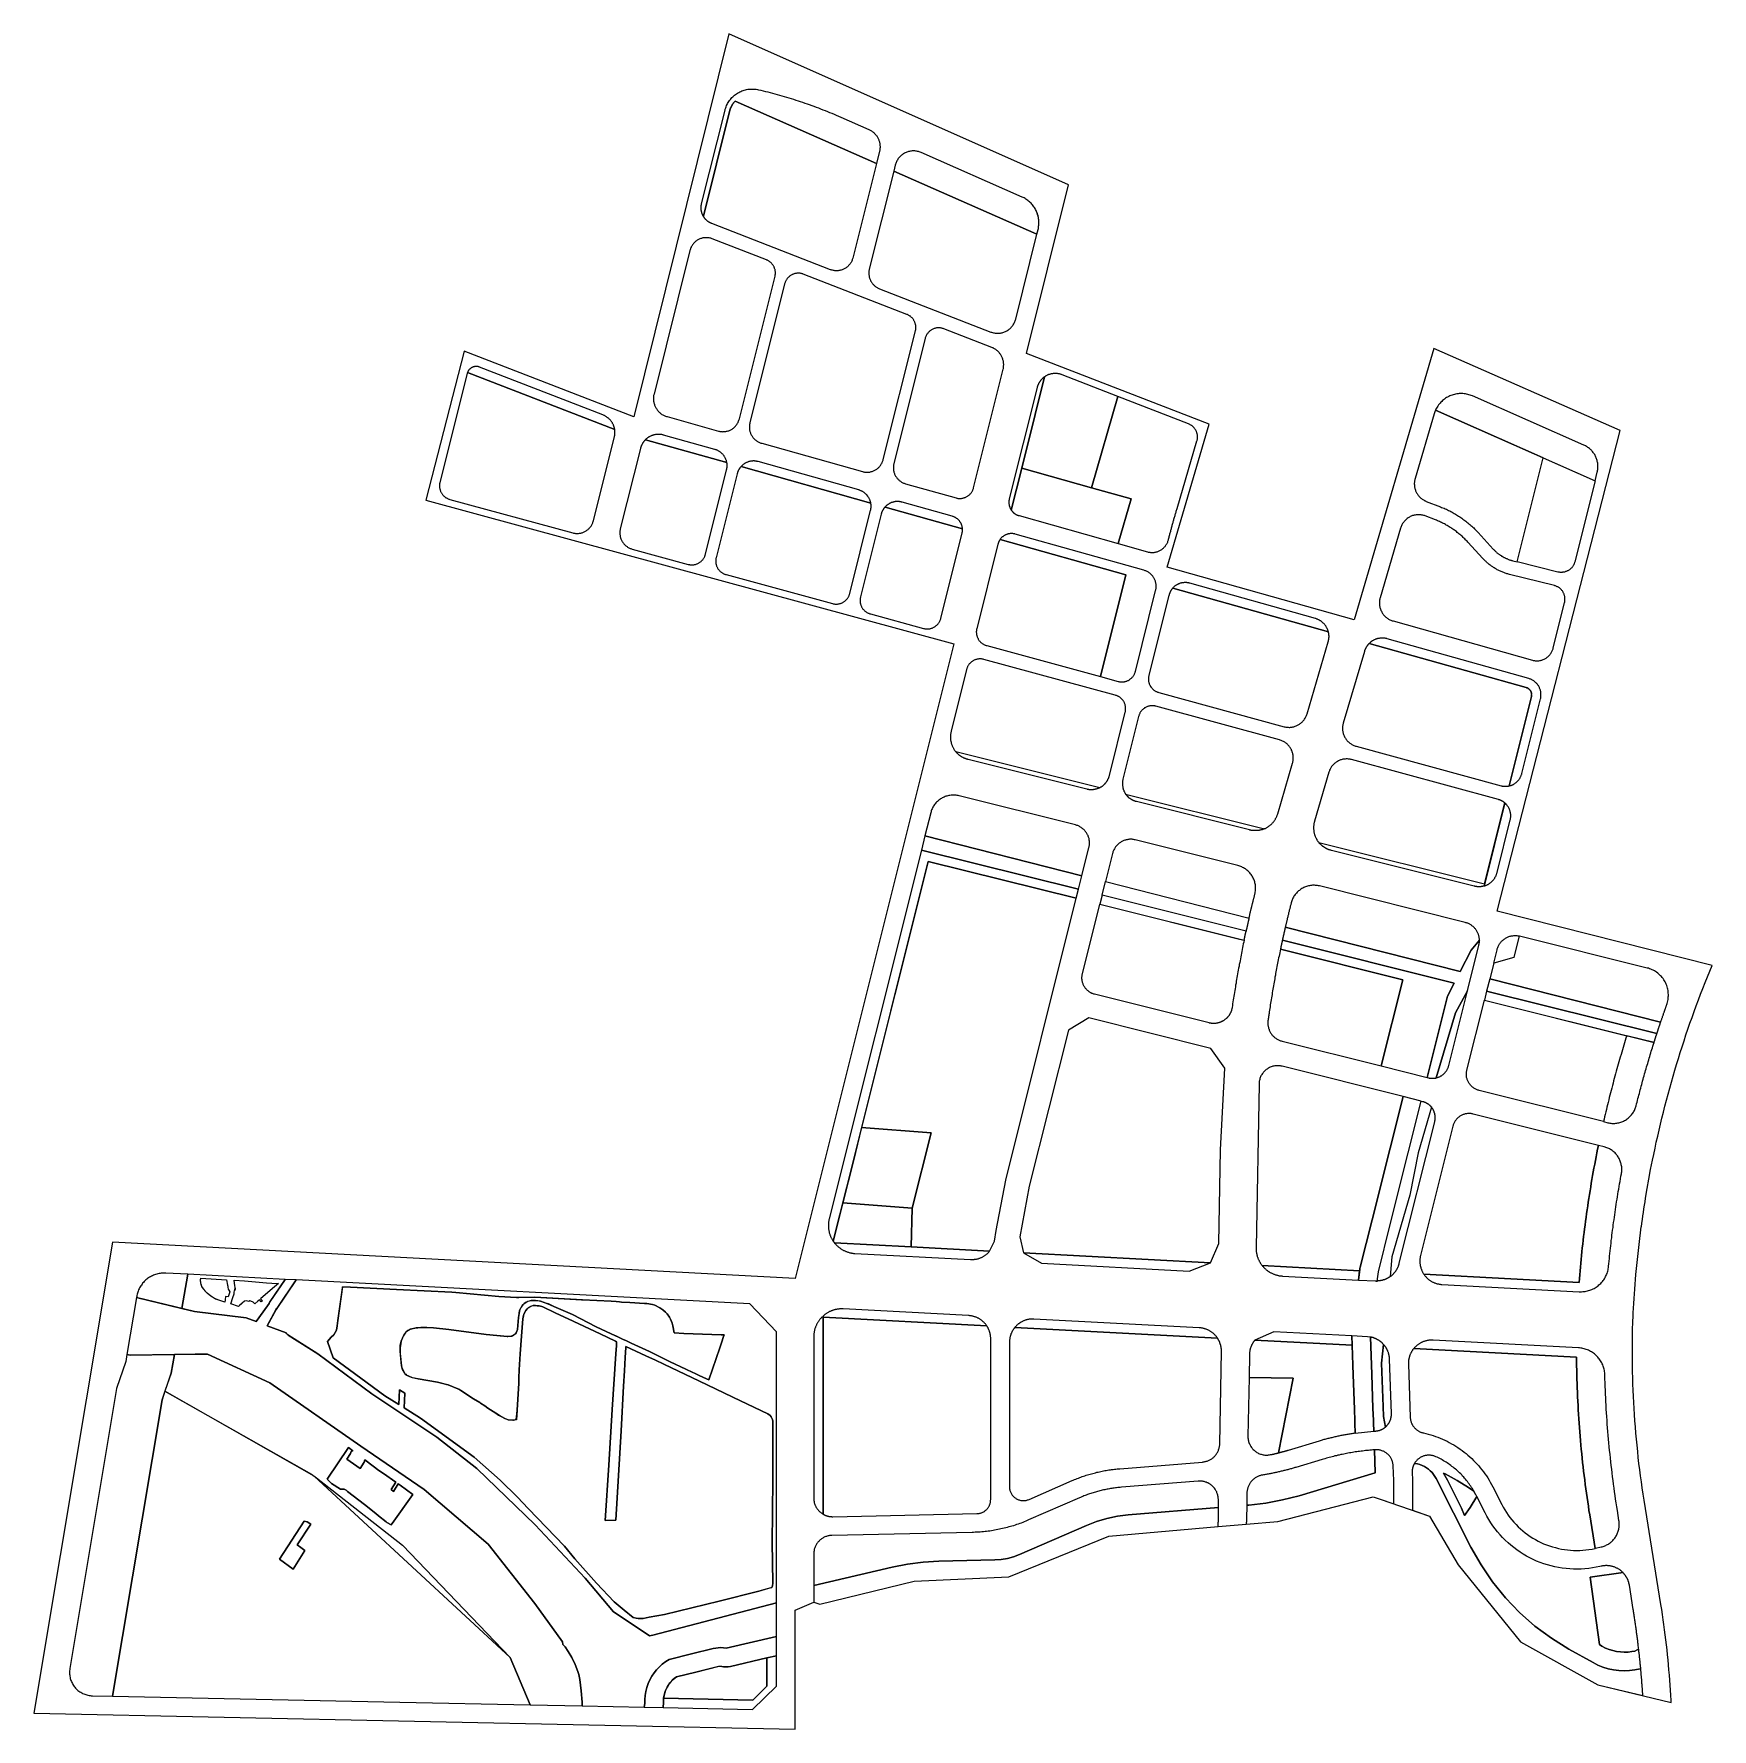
# Model space of a CAD drawing. Header units: millimetres. Extents: x 39644 to 41439, y 212527 to 214341.
import ezdxf

# ---------------------------------------------------------------- set-up
doc = ezdxf.new("R2010")
doc.units = ezdxf.units.MM
for name, color, linetype in [('00-规划范围', 7, 'CONTINUOUS'), ('YD-A33_边线', 7, 'CONTINUOUS'), ('YD-A4_边线', 7, 'CONTINUOUS'), ('YD-A_边线', 7, 'CONTINUOUS'), ('YD-B1B2_边线', 7, 'CONTINUOUS'), ('YD-B41_边线', 7, 'CONTINUOUS'), ('YD-E1_边线', 7, 'CONTINUOUS'), ('YD-E2_边线', 7, 'CONTINUOUS'), ('YD-G1_边线', 7, 'CONTINUOUS'), ('YD-G2_边线', 7, 'CONTINUOUS'), ('YD-R2_边线', 7, 'CONTINUOUS'), ('YD-R2B1_边线', 7, 'CONTINUOUS'), ('YD-S41_边线', 7, 'CONTINUOUS'), ('YD-U12_边线', 7, 'CONTINUOUS')]:
    doc.layers.add(name, color=color, linetype=linetype)

msp = doc.modelspace()

# ---------------------------------------------------------------- linework, layer by layer
at = {"layer": '00-规划范围'}
msp.add_lwpolyline([(40458, 212526.8), (40458, 212654.1), (40478, 212662.7), (40484.4, 212660.5), (40585.6, 212685), (40686.8, 212689.5), (40793.9, 212733.3), (40910.8, 212743.4), (40940.9, 212745.9), (40974.8, 212748.8), (41076.8, 212775.4), (41084, 212772.9), (41136.8, 212754.7), (41167.5, 212702.6), (41234.3, 212620), (41316.9, 212574.2), (41395.7, 212555.3), (41395.6, 212557.5), (41395.3, 212562.9), (41394.9, 212568.3), (41394.5, 212573.7), (41394.1, 212579.1), (41393.7, 212584.6), (41393.2, 212590), (41392.7, 212595.4), (41392.2, 212600.8), (41391.7, 212606.2), (41391.1, 212611.6), (41390.5, 212616.9), (41389.8, 212622.3), (41389.2, 212627.7), (41388.5, 212633.1), (41387.7, 212638.5), (41387, 212643.8), (41386.2, 212649.2), (41385.4, 212654.6), (41384.5, 212659.9), (41366.6, 212771.8), (41365.6, 212778.3), (41364.6, 212784.8), (41363.7, 212791.3), (41362.8, 212797.8), (41361.9, 212804.3), (41361.1, 212810.8), (41360.4, 212817.4), (41359.7, 212823.9), (41359, 212830.4), (41358.3, 212837), (41357.8, 212843.5), (41357.2, 212850.1), (41356.7, 212856.6), (41356.2, 212863.2), (41355.8, 212869.7), (41355.5, 212876.3), (41355.1, 212882.8), (41354.8, 212889.4), (41354.6, 212896), (41354.4, 212902.5), (41354.2, 212909.1), (41354.1, 212915.7), (41354, 212922.2), (41354, 212928.8), (41354, 212935.4), (41354.1, 212941.9), (41354.2, 212948.5), (41354.3, 212955.1), (41354.5, 212961.6), (41354.5, 212961.7, -0.002276), (41355, 212971.9), (41355, 212971.9), (41355, 212972, -0.009153), (41357.9, 213013), (41357.9, 213013.1), (41357.9, 213013.1, -0.011447), (41363.6, 213064.3), (41363.7, 213064.3), (41363.7, 213064.3, -0.006868), (41368.2, 213094.9), (41368.2, 213094.9), (41368.2, 213094.9), (41368.2, 213094.9), (41369.9, 213105.1), (41371.7, 213115.2), (41373.6, 213125.4), (41375.6, 213135.5), (41376.9, 213141.7, -0.047849), (41439.3, 213343.9), (41209.2, 213402), (41341, 213916.3), (41141.6, 214004.1), (41056.3, 213713.7), (40856.1, 213770.1), (40901.3, 213922.9), (40705.6, 213998.7), (40750.7, 214179.1), (40387.1, 214340.6), (40285.5, 213930.7), (40104.1, 214001), (40063, 213841.7), (40627.8, 213687.9), (40458, 213009), (39727.7, 213047.7), (39643.5, 212543.8)], format="xyb", close=True, dxfattribs=at)
at = {"layer": 'YD-A33_边线', "color": 7}
for points in [[(41028.6, 213690.1), (41028.6, 213690.4), (41028.7, 213690.7), (41028.8, 213691), (41028.9, 213691.3), (41028.9, 213691.6), (41029, 213691.9), (41029, 213692.2), (41029.1, 213692.5), (41029.1, 213692.8), (41029.2, 213693.1), (41029.2, 213693.3), (41029.3, 213693.6), (41029.3, 213693.9), (41029.3, 213694.2), (41029.3, 213694.5), (41029.3, 213694.8), (41029.4, 213695.1), (41029.4, 213695.4), (41029.4, 213695.7), (41029.4, 213696), (41029.4, 213696.3), (41029.4, 213696.6), (41029.3, 213696.9), (41029.3, 213697.2), (41029.3, 213697.5), (41029.3, 213697.8), (41029.2, 213698.1), (41029.2, 213698.4), (41029.2, 213698.7), (41029.1, 213699), (41029.1, 213699.3), (41029, 213699.6), (41029, 213699.9), (41028.9, 213700.1), (41028.8, 213700.4), (41028.8, 213700.7), (40862.2, 213747.6), (40862, 213747.4), (40861.9, 213747.2), (40861.7, 213747), (40861.6, 213746.9), (40861.4, 213746.7), (40861.3, 213746.5), (40861.1, 213746.3), (40861, 213746.1), (40860.8, 213745.9), (40860.7, 213745.7), (40860.6, 213745.5), (40860.4, 213745.3), (40860.3, 213745.1), (40860.2, 213744.9), (40860, 213744.6), (40859.9, 213744.4), (40859.8, 213744.2), (40859.7, 213744), (40859.6, 213743.8), (40859.5, 213743.6), (40859.3, 213743.3), (40859.2, 213743.1), (40859.1, 213742.9), (40859, 213742.7), (40858.9, 213742.5), (40858.9, 213742.2), (40858.8, 213742), (40858.7, 213741.8), (40858.6, 213741.5), (40858.5, 213741.3), (40858.4, 213741.1), (40858.4, 213740.8), (40858.3, 213740.6), (40858.2, 213740.4), (40858.2, 213740.1), (40858.1, 213739.9), (40836.6, 213654), (40836.5, 213653.4), (40836.3, 213652.7), (40836.3, 213652.1), (40836.2, 213651.5), (40836.2, 213650.8), (40836.2, 213650.2), (40836.2, 213649.5), (40836.2, 213648.9), (40836.3, 213648.2), (40836.4, 213647.6), (40836.5, 213647), (40836.7, 213646.3), (40836.9, 213645.7), (40837.1, 213645.1), (40837.3, 213644.5), (40837.6, 213643.9), (40837.9, 213643.3), (40838.2, 213642.8), (40838.6, 213642.2), (40838.9, 213641.7), (40839.3, 213641.2), (40839.7, 213640.7), (40840.1, 213640.2), (40840.6, 213639.7), (40841, 213639.3), (40841.5, 213638.9), (40842, 213638.5), (40842.6, 213638.1), (40843.1, 213637.7), (40843.6, 213637.4), (40844.2, 213637.1), (40844.8, 213636.8), (40845.4, 213636.5), (40846, 213636.3), (40846.6, 213636.1), (40847.2, 213635.9), (40981.4, 213599.3), (40982.3, 213599.1), (40983.1, 213598.9), (40984, 213598.8), (40984.8, 213598.7), (40985.7, 213598.7), (40986.6, 213598.6), (40987.4, 213598.6), (40988.3, 213598.7), (40989.1, 213598.8), (40990, 213598.9), (40990.8, 213599.1), (40991.7, 213599.3), (40992.5, 213599.5), (40993.3, 213599.8), (40994.1, 213600.1), (40994.9, 213600.4), (40995.7, 213600.8), (40996.5, 213601.2), (40997.2, 213601.6), (40997.9, 213602.1), (40998.6, 213602.6), (40999.3, 213603.1), (41000, 213603.7), (41000.6, 213604.2), (41001.2, 213604.9), (41001.8, 213605.5), (41002.3, 213606.2), (41002.9, 213606.8), (41003.3, 213607.5), (41003.8, 213608.3), (41004.2, 213609), (41004.6, 213609.8), (41005, 213610.6), (41005.3, 213611.4), (41005.6, 213612.2), (41005.9, 213613), (41028.6, 213690.1), (41028.6, 213690.1)], [(40914.3, 212930.7), (40914.3, 212931.2), (40914.3, 212931.6), (40914.3, 212932), (40914.2, 212932.4), (40914.2, 212932.8), (40914.2, 212933.3), (40914.2, 212933.7), (40914.1, 212934.1), (40914.1, 212934.5), (40914, 212934.9), (40913.9, 212935.4), (40913.9, 212935.8), (40913.8, 212936.2), (40913.7, 212936.6), (40913.6, 212937), (40913.5, 212937.4), (40913.4, 212937.8), (40913.3, 212938.2), (40913.1, 212938.6), (40913, 212939), (40912.9, 212939.4), (40912.7, 212939.8), (40912.6, 212940.2), (40912.4, 212940.6), (40912.3, 212941), (40912.1, 212941.4), (40911.9, 212941.8), (40911.7, 212942.2), (40911.5, 212942.6), (40911.3, 212942.9), (40911.1, 212943.3), (40910.9, 212943.7), (40910.7, 212944), (40910.5, 212944.4), (40910.3, 212944.8), (40910, 212945.1), (40693.2, 212956.6), (40692.9, 212956.2), (40692.6, 212955.8), (40692.4, 212955.4), (40692.1, 212955), (40691.8, 212954.6), (40691.5, 212954.2), (40691.3, 212953.8), (40691, 212953.4), (40690.8, 212953), (40690.5, 212952.6), (40690.3, 212952.2), (40690.1, 212951.7), (40689.9, 212951.3), (40689.7, 212950.9), (40689.5, 212950.4), (40689.3, 212950), (40689.1, 212949.5), (40688.9, 212949.1), (40688.8, 212948.6), (40688.6, 212948.2), (40688.5, 212947.7), (40688.3, 212947.2), (40688.2, 212946.8), (40688.1, 212946.3), (40688, 212945.8), (40687.9, 212945.3), (40687.8, 212944.9), (40687.7, 212944.4), (40687.7, 212943.9), (40687.6, 212943.4), (40687.5, 212943), (40687.5, 212942.5), (40687.5, 212942), (40687.4, 212941.5), (40687.4, 212941), (40687.4, 212940.5), (40687.4, 212786.2), (40687.4, 212785.4), (40687.5, 212784.6), (40687.6, 212783.7), (40687.7, 212782.9), (40687.9, 212782.1), (40688.2, 212781.3), (40688.5, 212780.6), (40688.8, 212779.8), (40689.2, 212779.1), (40689.6, 212778.4), (40690, 212777.7), (40690.5, 212777), (40691, 212776.4), (40691.6, 212775.8), (40692.2, 212775.2), (40692.8, 212774.6), (40693.5, 212774.1), (40694.1, 212773.7), (40694.8, 212773.2), (40695.6, 212772.8), (40696.3, 212772.5), (40697.1, 212772.2), (40697.9, 212771.9), (40698.7, 212771.7), (40699.5, 212771.5), (40700.3, 212771.4), (40701.1, 212771.3), (40701.9, 212771.2), (40702.8, 212771.2), (40703.6, 212771.3), (40704.4, 212771.3), (40705.2, 212771.5), (40706, 212771.7), (40706.8, 212771.9), (40707.6, 212772.2), (40708.4, 212772.5), (40754.4, 212792.6), (40755.8, 212793.1), (40757.1, 212793.7), (40758.5, 212794.3), (40759.9, 212794.8), (40761.2, 212795.4), (40762.6, 212795.9), (40764, 212796.4), (40765.4, 212796.9), (40766.8, 212797.4), (40768.2, 212797.8), (40769.6, 212798.3), (40771, 212798.7), (40772.4, 212799.2), (40773.8, 212799.6), (40775.2, 212800), (40776.6, 212800.4), (40778, 212800.7), (40779.5, 212801.1), (40780.9, 212801.5), (40782.3, 212801.8), (40783.8, 212802.1), (40785.2, 212802.4), (40786.6, 212802.7), (40788.1, 212803), (40789.5, 212803.3), (40791, 212803.6), (40792.4, 212803.8), (40793.9, 212804), (40795.4, 212804.2), (40796.8, 212804.5), (40798.3, 212804.6), (40799.7, 212804.8), (40801.2, 212805), (40802.7, 212805.1), (40804.1, 212805.3), (40805.6, 212805.4), (40894.1, 212812.5), (40894.9, 212812.6), (40895.7, 212812.7), (40896.5, 212812.9), (40897.3, 212813.1), (40898.1, 212813.3), (40898.9, 212813.5), (40899.7, 212813.8), (40900.4, 212814.1), (40901.2, 212814.4), (40901.9, 212814.8), (40902.6, 212815.2), (40903.3, 212815.6), (40904, 212816.1), (40904.6, 212816.6), (40905.3, 212817.1), (40905.9, 212817.6), (40906.5, 212818.2), (40907.1, 212818.8), (40907.6, 212819.4), (40908.1, 212820), (40908.6, 212820.7), (40909.1, 212821.3), (40909.5, 212822), (40910, 212822.7), (40910.3, 212823.4), (40910.7, 212824.2), (40911, 212824.9), (40911.3, 212825.7), (40911.6, 212826.5), (40911.8, 212827.3), (40912, 212828.1), (40912.2, 212828.9), (40912.3, 212829.7), (40912.4, 212830.5), (40912.5, 212831.3), (40912.5, 212832.1), (40914.3, 212930.7), (40914.3, 212930.7)], [(39727.7, 212562), (40035, 212555.6), (40174.7, 212552.7), (40153.2, 212603.3), (39943.3, 212797.4), (39783.8, 212888.3), (39780.6, 212878.9), (39727.7, 212562)], [(39906.2, 212708.4), (39932.8, 212749.3), (39935.8, 212748.4), (39939.7, 212746.1), (39925.4, 212723.8), (39929.2, 212721.2), (39933.5, 212718), (39921, 212697.9), (39906.2, 212708.4)]]:
    msp.add_lwpolyline(points, dxfattribs=at)
at = {"layer": 'YD-A4_边线', "color": 7}
for points in [[(40758, 213494.2), (40633.5, 213525.4), (40632.5, 213525.6), (40631.4, 213525.8), (40630.3, 213525.9), (40629.2, 213526.1), (40628.1, 213526.1), (40627, 213526.1), (40625.9, 213526.1), (40624.9, 213526), (40623.8, 213525.8), (40622.7, 213525.7), (40621.6, 213525.4), (40620.6, 213525.1), (40619.5, 213524.8), (40618.5, 213524.5), (40617.5, 213524), (40616.5, 213523.6), (40615.5, 213523.1), (40614.6, 213522.6), (40613.7, 213522), (40612.8, 213521.3), (40611.9, 213520.7), (40611.1, 213520), (40610.3, 213519.3), (40609.5, 213518.5), (40608.7, 213517.7), (40608, 213516.9), (40607.4, 213516), (40606.7, 213515.1), (40606.1, 213514.2), (40605.6, 213513.2), (40605.1, 213512.3), (40604.6, 213511.3), (40604.2, 213510.3), (40603.8, 213509.3), (40603.5, 213508.2), (40603.2, 213507.2), (40597, 213482.5), (40765, 213439.9), (40772.5, 213470), (40772.7, 213470.8), (40772.9, 213471.7), (40773, 213472.5), (40773.1, 213473.4), (40773.1, 213474.3), (40773.1, 213475.2), (40773.1, 213476), (40773, 213476.9), (40772.9, 213477.8), (40772.8, 213478.6), (40772.6, 213479.5), (40772.4, 213480.3), (40772.1, 213481.2), (40771.8, 213482), (40771.5, 213482.8), (40771.1, 213483.6), (40770.7, 213484.4), (40770.3, 213485.1), (40769.8, 213485.9), (40769.3, 213486.6), (40768.8, 213487.3), (40768.2, 213487.9), (40767.6, 213488.6), (40767, 213489.2), (40766.4, 213489.8), (40765.7, 213490.4), (40765, 213490.9), (40764.3, 213491.4), (40763.6, 213491.9), (40762.8, 213492.3), (40762.1, 213492.7), (40761.3, 213493.1), (40760.5, 213493.4), (40759.6, 213493.7), (40758.8, 213494), (40758, 213494.2)], [(40931.9, 213450.7), (40822, 213478.2), (40821.2, 213478.4), (40820.3, 213478.6), (40819.4, 213478.7), (40818.6, 213478.8), (40817.7, 213478.8), (40816.8, 213478.8), (40815.9, 213478.8), (40815.1, 213478.7), (40814.2, 213478.6), (40813.3, 213478.4), (40812.5, 213478.3), (40811.7, 213478), (40810.8, 213477.8), (40810, 213477.5), (40809.2, 213477.2), (40808.4, 213476.8), (40807.6, 213476.4), (40806.9, 213476), (40806.1, 213475.5), (40805.4, 213475), (40804.7, 213474.5), (40804, 213473.9), (40803.4, 213473.3), (40802.8, 213472.7), (40802.2, 213472.1), (40801.6, 213471.4), (40801.1, 213470.7), (40800.6, 213470), (40800.1, 213469.3), (40799.7, 213468.5), (40799.3, 213467.7), (40798.9, 213467), (40798.5, 213466.2), (40798.2, 213465.3), (40798, 213464.5), (40797.7, 213463.7), (40790.2, 213433.6), (40943.8, 213394.6), (40944, 213395.3), (40944.2, 213396.1), (40944.3, 213396.8), (40944.5, 213397.5), (40944.7, 213398.2), (40944.8, 213398.9), (40945, 213399.6), (40945.2, 213400.3), (40945.3, 213401.1), (40945.5, 213401.8), (40945.7, 213402.5), (40945.9, 213403.2), (40946, 213403.9), (40946.2, 213404.6), (40946.4, 213405.3), (40946.5, 213406), (40946.7, 213406.8), (40946.9, 213407.5), (40947.1, 213408.2), (40947.2, 213408.9), (40947.4, 213409.6), (40947.6, 213410.3), (40947.8, 213411), (40947.9, 213411.7), (40948.1, 213412.5), (40948.3, 213413.2), (40948.5, 213413.9), (40948.6, 213414.6), (40948.8, 213415.3), (40949, 213416), (40949.2, 213416.7), (40949.4, 213417.4), (40949.5, 213418.1), (40949.7, 213418.9), (40949.9, 213419.6), (40950.1, 213420.3), (40950.3, 213421.3), (40950.5, 213422.4), (40950.7, 213423.5), (40950.8, 213424.6), (40950.8, 213425.7), (40950.9, 213426.8), (40950.8, 213427.9), (40950.7, 213429), (40950.6, 213430), (40950.4, 213431.1), (40950.2, 213432.2), (40949.9, 213433.3), (40949.6, 213434.3), (40949.2, 213435.3), (40948.8, 213436.3), (40948.4, 213437.3), (40947.9, 213438.3), (40947.3, 213439.3), (40946.7, 213440.2), (40946.1, 213441.1), (40945.5, 213442), (40944.8, 213442.8), (40944, 213443.6), (40943.3, 213444.4), (40942.5, 213445.1), (40941.6, 213445.9), (40940.8, 213446.5), (40939.9, 213447.2), (40939, 213447.7), (40938, 213448.3), (40937, 213448.8), (40936.1, 213449.3), (40935, 213449.7), (40934, 213450.1), (40933, 213450.4), (40931.9, 213450.7), (40931.9, 213450.7)], [(40758.9, 213415.7), (40600.5, 213455.2), (40529.2, 213170.3), (40603.6, 213164.8), (40583.5, 213084.2), (40582.3, 213042.6), (40666.2, 213038.1), (40671.4, 213048.7), (40673.1, 213060.3), (40683.5, 213114), (40758.9, 213415.7)], [(41175.2, 213389.8), (41019.2, 213428.9), (41018.2, 213429.1), (41017.1, 213429.3), (41016, 213429.4), (41014.9, 213429.5), (41013.9, 213429.6), (41012.8, 213429.6), (41011.7, 213429.6), (41010.6, 213429.5), (41009.5, 213429.3), (41008.4, 213429.2), (41007.4, 213428.9), (41006.3, 213428.7), (41005.3, 213428.3), (41004.3, 213428), (41003.3, 213427.6), (41002.3, 213427.1), (41001.3, 213426.6), (41000.4, 213426.1), (40999.4, 213425.5), (40998.5, 213424.9), (40997.7, 213424.2), (40996.8, 213423.5), (40996, 213422.8), (40995.3, 213422.1), (40994.5, 213421.3), (40993.8, 213420.4), (40993.1, 213419.6), (40992.5, 213418.7), (40991.9, 213417.8), (40991.4, 213416.8), (40990.8, 213415.9), (40990.4, 213414.9), (40990, 213413.9), (40989.6, 213412.9), (40989.2, 213411.8), (40988.9, 213410.8), (40988.8, 213410.1), (40988.6, 213409.4), (40988.4, 213408.6), (40988.2, 213407.9), (40988, 213407.2), (40987.8, 213406.5), (40987.7, 213405.8), (40987.5, 213405), (40987.3, 213404.3), (40987.1, 213403.6), (40986.9, 213402.9), (40986.8, 213402.2), (40986.6, 213401.4), (40986.4, 213400.7), (40986.2, 213400), (40986.1, 213399.3), (40985.9, 213398.5), (40985.7, 213397.8), (40985.5, 213397.1), (40985.4, 213396.4), (40985.2, 213395.7), (40985, 213394.9), (40984.8, 213394.2), (40984.7, 213393.5), (40984.5, 213392.8), (40984.3, 213392), (40984.1, 213391.3), (40984, 213390.6), (40983.8, 213389.9), (40983.6, 213389.1), (40983.5, 213388.4), (40983.3, 213387.7), (40983.1, 213387), (40983, 213386.3), (40982.8, 213385.5), (40982.6, 213384.8), (41169.6, 213337.4), (41181.4, 213360.2), (41190.4, 213370.8), (41190.4, 213371.5), (41190.3, 213372.2), (41190.2, 213372.9), (41190.1, 213373.7), (41190, 213374.4), (41189.8, 213375.1), (41189.7, 213375.8), (41189.5, 213376.5), (41189.2, 213377.2), (41189, 213377.8), (41188.7, 213378.5), (41188.4, 213379.2), (41188, 213379.8), (41187.7, 213380.5), (41187.3, 213381.1), (41186.9, 213381.7), (41186.5, 213382.3), (41186.1, 213382.9), (41185.6, 213383.4), (41185.1, 213384), (41184.6, 213384.5), (41184.1, 213385), (41183.5, 213385.5), (41183, 213386), (41182.4, 213386.4), (41181.8, 213386.8), (41181.2, 213387.2), (41180.6, 213387.6), (41180, 213388), (41179.3, 213388.3), (41178.7, 213388.6), (41178, 213388.9), (41177.3, 213389.2), (41176.6, 213389.4), (41175.9, 213389.6), (41175.2, 213389.8), (41175.2, 213389.8)], [(41369.9, 213341.1), (41233.4, 213375.3), (41233.3, 213375.3), (41233.2, 213375.3), (41233.1, 213375.3), (41233, 213375.4), (41227.2, 213352.4), (41205.6, 213346.2), (41201.4, 213329.4), (41384.3, 213283), (41384.5, 213283.6), (41384.6, 213284.1), (41384.8, 213284.6), (41385, 213285.1), (41385.2, 213285.7), (41385.4, 213286.2), (41385.5, 213286.7), (41385.7, 213287.2), (41385.9, 213287.8), (41386.1, 213288.3), (41386.3, 213288.8), (41386.4, 213289.3), (41386.6, 213289.9), (41386.8, 213290.4), (41387, 213290.9), (41387.2, 213291.4), (41387.3, 213292), (41387.5, 213292.5), (41387.7, 213293), (41387.9, 213293.5), (41388.1, 213294.1), (41388.3, 213294.6), (41388.4, 213295.1), (41388.6, 213295.6), (41388.8, 213296.2), (41389, 213296.7), (41389.2, 213297.2), (41389.4, 213297.7), (41389.5, 213298.3), (41389.7, 213298.8), (41389.9, 213299.3), (41390.1, 213299.8), (41390.3, 213300.4), (41390.5, 213300.9), (41390.7, 213301.4), (41390.9, 213301.9), (41391.3, 213303.2), (41391.7, 213304.6), (41392, 213305.9), (41392.2, 213307.3), (41392.4, 213308.7), (41392.5, 213310.1), (41392.6, 213311.5), (41392.6, 213312.9), (41392.5, 213314.2), (41392.4, 213315.6), (41392.2, 213317), (41391.9, 213318.4), (41391.6, 213319.7), (41391.2, 213321.1), (41390.8, 213322.4), (41390.3, 213323.7), (41389.7, 213324.9), (41389.1, 213326.2), (41388.4, 213327.4), (41387.6, 213328.6), (41386.8, 213329.7), (41386, 213330.8), (41385.1, 213331.9), (41384.2, 213332.9), (41383.2, 213333.9), (41382.1, 213334.8), (41381.1, 213335.7), (41379.9, 213336.5), (41378.8, 213337.3), (41377.6, 213338), (41376.4, 213338.7), (41375.1, 213339.3), (41373.8, 213339.8), (41372.5, 213340.3), (41371.2, 213340.8), (41369.9, 213341.1), (41369.9, 213341.1)]]:
    msp.add_lwpolyline(points, dxfattribs=at)
at = {"layer": 'YD-A_边线', "color": 7}
msp.add_lwpolyline([(40991.1, 212902.4), (40943.8, 212903.1), (40942.6, 212840.3), (40942.6, 212839.3), (40942.7, 212838.3), (40942.8, 212837.3), (40943, 212836.3), (40943.2, 212835.3), (40943.4, 212834.4), (40943.7, 212833.4), (40944.1, 212832.5), (40944.5, 212831.6), (40944.9, 212830.7), (40945.4, 212829.8), (40945.9, 212829), (40946.5, 212828.1), (40947.1, 212827.3), (40947.7, 212826.6), (40948.4, 212825.9), (40949.2, 212825.2), (40949.9, 212824.5), (40950.7, 212823.9), (40951.5, 212823.3), (40952.3, 212822.8), (40953.2, 212822.3), (40954.1, 212821.8), (40955, 212821.4), (40956, 212821.1), (40956.9, 212820.8), (40957.9, 212820.5), (40958.8, 212820.3), (40959.8, 212820.1), (40960.8, 212820), (40961.8, 212819.9), (40962.8, 212819.9), (40963.8, 212820), (40964.8, 212820.1), (40965.8, 212820.2), (40966.8, 212820.4), (40967, 212820.4), (40967.3, 212820.5), (40967.5, 212820.5), (40967.7, 212820.6), (40968, 212820.6), (40968.2, 212820.7), (40968.4, 212820.7), (40968.7, 212820.8), (40968.9, 212820.8), (40969.1, 212820.9), (40969.4, 212820.9), (40969.6, 212821), (40969.9, 212821), (40970.1, 212821.1), (40970.3, 212821.1), (40970.6, 212821.2), (40970.8, 212821.3), (40971, 212821.3), (40971.3, 212821.4), (40971.5, 212821.4), (40971.7, 212821.5), (40972, 212821.5), (40972.2, 212821.6), (40972.4, 212821.6), (40972.7, 212821.7), (40972.9, 212821.7), (40973.1, 212821.8), (40973.4, 212821.9), (40973.6, 212821.9), (40973.8, 212822), (40974.1, 212822), (40974.3, 212822.1), (40974.6, 212822.1), (40974.8, 212822.2), (40975, 212822.3), (40975.3, 212822.3), (40991.1, 212902.4)], dxfattribs=at)
at = {"layer": 'YD-B1B2_边线', "color": 7}
for points in [[(40803.5, 213952.6), (40743.7, 213975.9), (40743.2, 213976.1), (40742.7, 213976.2), (40742.1, 213976.4), (40741.6, 213976.6), (40741.1, 213976.7), (40740.6, 213976.8), (40740, 213976.9), (40739.5, 213977), (40739, 213977.1), (40738.4, 213977.1), (40737.9, 213977.2), (40737.3, 213977.2), (40736.8, 213977.2), (40736.3, 213977.2), (40735.7, 213977.2), (40735.2, 213977.2), (40734.6, 213977.2), (40734.1, 213977.1), (40733.6, 213977), (40733, 213977), (40732.5, 213976.9), (40732, 213976.7), (40731.4, 213976.6), (40730.9, 213976.5), (40730.4, 213976.3), (40729.9, 213976.1), (40729.4, 213976), (40728.9, 213975.8), (40728.4, 213975.6), (40727.9, 213975.3), (40727.4, 213975.1), (40726.9, 213974.8), (40726.5, 213974.6), (40726, 213974.3), (40725.5, 213974), (40725.1, 213973.7), (40715, 213933.3), (40700.6, 213876), (40775.2, 213855), (40803.5, 213952.6)], [(40888.1, 213905), (40888.3, 213905.6), (40888.4, 213906.2), (40888.5, 213906.8), (40888.6, 213907.4), (40888.7, 213908), (40888.7, 213908.6), (40888.7, 213909.3), (40888.7, 213909.9), (40888.7, 213910.5), (40888.6, 213911.1), (40888.5, 213911.7), (40888.4, 213912.3), (40888.3, 213912.9), (40888.1, 213913.5), (40887.9, 213914.1), (40887.7, 213914.7), (40887.5, 213915.3), (40887.2, 213915.8), (40886.9, 213916.4), (40886.6, 213916.9), (40886.3, 213917.4), (40885.9, 213918), (40885.6, 213918.5), (40885.2, 213918.9), (40884.8, 213919.4), (40884.3, 213919.8), (40883.9, 213920.3), (40883.4, 213920.7), (40882.9, 213921.1), (40882.4, 213921.4), (40881.9, 213921.8), (40881.4, 213922.1), (40880.9, 213922.4), (40880.3, 213922.7), (40879.8, 213923), (40879.2, 213923.2), (40803.5, 213952.6), (40775.2, 213855), (40817.8, 213843), (40803.9, 213795.2), (40835.2, 213786.4), (40836, 213786.2), (40836.7, 213786), (40837.5, 213785.9), (40838.3, 213785.8), (40839.1, 213785.7), (40839.9, 213785.7), (40840.7, 213785.7), (40841.5, 213785.8), (40842.3, 213785.8), (40843.1, 213785.9), (40843.9, 213786.1), (40844.6, 213786.3), (40845.4, 213786.5), (40846.2, 213786.8), (40846.9, 213787), (40847.6, 213787.4), (40848.3, 213787.7), (40849, 213788.1), (40849.7, 213788.5), (40850.4, 213788.9), (40851, 213789.4), (40851.7, 213789.9), (40852.2, 213790.4), (40852.8, 213791), (40853.4, 213791.6), (40853.9, 213792.2), (40854.4, 213792.8), (40854.9, 213793.4), (40855.3, 213794.1), (40855.7, 213794.8), (40856.1, 213795.5), (40856.4, 213796.2), (40856.8, 213796.9), (40857, 213797.7), (40857.3, 213798.4), (40857.5, 213799.2), (40857.7, 213800.1), (40858, 213801.1), (40858.2, 213802), (40858.5, 213802.9), (40858.7, 213803.9), (40859, 213804.8), (40859.2, 213805.7), (40859.5, 213806.6), (40859.7, 213807.6), (40860, 213808.5), (40860.2, 213809.4), (40860.5, 213810.4), (40860.7, 213811.3), (40861, 213812.2), (40861.2, 213813.2), (40861.5, 213814.1), (40861.7, 213815), (40862, 213815.9), (40862.2, 213816.9), (40862.5, 213817.8), (40862.8, 213818.7), (40863, 213819.7), (40863.3, 213820.6), (40863.5, 213821.5), (40863.8, 213822.4), (40864.1, 213823.4), (40864.3, 213824.3), (40864.6, 213825.2), (40864.9, 213826.2), (40865.1, 213827.1), (40865.4, 213828), (40865.7, 213828.9), (40865.9, 213829.9), (40866.2, 213830.8), (40866.5, 213831.7), (40866.8, 213832.6), (40888.1, 213905), (40888.1, 213905)], [(41258.4, 213887.1), (41143.3, 213937.8), (41143.2, 213937.6), (41143.1, 213937.4), (41143, 213937.2), (41142.9, 213937), (41142.9, 213936.8), (41142.8, 213936.7), (41142.8, 213936.6), (41142.7, 213936.5), (41142.7, 213936.4), (41142.7, 213936.3), (41142.6, 213936.2), (41142.6, 213936.1), (41142.6, 213936), (41142.5, 213935.9), (41142.5, 213935.8), (41142.4, 213935.7), (41142.4, 213935.6), (41142.4, 213935.5), (41142.3, 213935.4), (41142.3, 213935.3), (41142.3, 213935.2), (41142.2, 213935.1), (41142.2, 213935), (41142.2, 213934.9), (41142.1, 213934.8), (41142.1, 213934.7), (41142.1, 213934.6), (41142, 213934.5), (41142, 213934.4), (41142, 213934.3), (41141.9, 213934.2), (41121.5, 213864.7), (41121.3, 213863.9), (41121.1, 213863.1), (41121, 213862.3), (41120.9, 213861.5), (41120.8, 213860.7), (41120.7, 213859.8), (41120.7, 213859), (41120.8, 213858.2), (41120.8, 213857.4), (41120.9, 213856.6), (41121, 213855.7), (41121.2, 213854.9), (41121.4, 213854.1), (41121.6, 213853.3), (41121.8, 213852.5), (41122.1, 213851.8), (41122.4, 213851), (41122.8, 213850.3), (41123.2, 213849.5), (41123.6, 213848.8), (41124, 213848.1), (41124.5, 213847.4), (41125, 213846.8), (41125.5, 213846.1), (41126, 213845.5), (41126.6, 213844.9), (41127.2, 213844.3), (41127.8, 213843.8), (41128.5, 213843.3), (41129.1, 213842.8), (41129.8, 213842.3), (41130.5, 213841.9), (41131.2, 213841.5), (41132, 213841.1), (41132.7, 213840.8), (41133.5, 213840.4), (41148.7, 213834.5), (41149.9, 213834), (41151.2, 213833.5), (41152.5, 213833), (41153.7, 213832.4), (41155, 213831.9), (41156.2, 213831.3), (41157.4, 213830.7), (41158.6, 213830.1), (41159.9, 213829.4), (41161.1, 213828.8), (41162.3, 213828.1), (41163.4, 213827.5), (41164.6, 213826.8), (41165.8, 213826.1), (41167, 213825.3), (41168.1, 213824.6), (41169.3, 213823.9), (41170.4, 213823.1), (41171.5, 213822.3), (41172.6, 213821.5), (41173.7, 213820.7), (41174.8, 213819.9), (41175.9, 213819.1), (41177, 213818.2), (41178, 213817.4), (41179.1, 213816.5), (41180.1, 213815.6), (41181.1, 213814.7), (41182.2, 213813.8), (41183.2, 213812.8), (41184.2, 213811.9), (41185.1, 213811), (41186.1, 213810), (41187.1, 213809), (41188, 213808), (41188.9, 213807), (41205.2, 213789.3), (41205.6, 213788.8), (41206.1, 213788.3), (41206.6, 213787.9), (41207.1, 213787.4), (41207.6, 213786.9), (41208.1, 213786.4), (41208.6, 213786), (41209.1, 213785.5), (41209.7, 213785.1), (41210.2, 213784.7), (41210.7, 213784.3), (41211.3, 213783.8), (41211.8, 213783.4), (41212.4, 213783), (41213, 213782.7), (41213.6, 213782.3), (41214.1, 213781.9), (41214.7, 213781.6), (41215.3, 213781.2), (41215.9, 213780.9), (41216.5, 213780.5), (41217.1, 213780.2), (41217.8, 213779.9), (41218.4, 213779.6), (41219, 213779.3), (41219.6, 213779.1), (41220.3, 213778.8), (41220.9, 213778.5), (41221.6, 213778.3), (41222.2, 213778), (41222.8, 213777.8), (41223.5, 213777.6), (41224.2, 213777.4), (41224.8, 213777.2), (41225.5, 213777), (41226.1, 213776.9), (41230.6, 213775.8), (41258.4, 213887.1)], [(41270.6, 213750.3), (41222.5, 213762.3), (41221.6, 213762.5), (41220.7, 213762.8), (41219.8, 213763), (41218.9, 213763.3), (41218, 213763.6), (41217.2, 213763.9), (41216.3, 213764.2), (41215.4, 213764.6), (41214.6, 213764.9), (41213.7, 213765.3), (41212.8, 213765.7), (41212, 213766), (41211.2, 213766.5), (41210.3, 213766.9), (41209.5, 213767.3), (41208.7, 213767.7), (41207.9, 213768.2), (41207.1, 213768.7), (41206.3, 213769.2), (41205.5, 213769.6), (41204.7, 213770.2), (41203.9, 213770.7), (41203.2, 213771.2), (41202.4, 213771.8), (41201.7, 213772.3), (41200.9, 213772.9), (41200.2, 213773.5), (41199.5, 213774.1), (41198.8, 213774.7), (41198.1, 213775.3), (41197.4, 213775.9), (41196.7, 213776.5), (41196, 213777.2), (41195.4, 213777.9), (41194.7, 213778.5), (41194.1, 213779.2), (41177.9, 213796.9), (41177.1, 213797.7), (41176.3, 213798.6), (41175.4, 213799.4), (41174.6, 213800.3), (41173.8, 213801.1), (41172.9, 213801.9), (41172.1, 213802.7), (41171.2, 213803.5), (41170.3, 213804.3), (41169.4, 213805), (41168.5, 213805.8), (41167.6, 213806.5), (41166.7, 213807.2), (41165.7, 213808), (41164.8, 213808.7), (41163.8, 213809.4), (41162.9, 213810), (41161.9, 213810.7), (41160.9, 213811.4), (41160, 213812), (41159, 213812.6), (41158, 213813.3), (41157, 213813.9), (41156, 213814.5), (41154.9, 213815), (41153.9, 213815.6), (41152.9, 213816.2), (41151.8, 213816.7), (41150.8, 213817.2), (41149.7, 213817.8), (41148.6, 213818.3), (41147.6, 213818.7), (41146.5, 213819.2), (41145.4, 213819.7), (41144.3, 213820.1), (41143.2, 213820.6), (41132.4, 213824.8), (41131.6, 213825.1), (41130.7, 213825.4), (41129.8, 213825.6), (41128.9, 213825.8), (41128, 213825.9), (41127.1, 213826), (41126.1, 213826.1), (41125.2, 213826.1), (41124.3, 213826.1), (41123.4, 213826), (41122.5, 213825.9), (41121.6, 213825.8), (41120.7, 213825.6), (41119.8, 213825.4), (41118.9, 213825.1), (41118, 213824.8), (41117.2, 213824.5), (41116.3, 213824.1), (41115.5, 213823.6), (41114.7, 213823.2), (41114, 213822.7), (41113.2, 213822.2), (41112.5, 213821.6), (41111.8, 213821), (41111.1, 213820.4), (41110.5, 213819.7), (41109.9, 213819), (41109.3, 213818.3), (41108.8, 213817.5), (41108.2, 213816.8), (41107.8, 213816), (41107.3, 213815.2), (41106.9, 213814.3), (41106.6, 213813.5), (41106.3, 213812.6), (41106, 213811.8), (41084.1, 213737.3), (41083.9, 213736.5), (41083.7, 213735.6), (41083.5, 213734.7), (41083.4, 213733.9), (41083.3, 213733), (41083.3, 213732.1), (41083.3, 213731.2), (41083.3, 213730.4), (41083.4, 213729.5), (41083.5, 213728.6), (41083.7, 213727.8), (41083.9, 213726.9), (41084.1, 213726), (41084.4, 213725.2), (41084.7, 213724.4), (41085, 213723.6), (41085.4, 213722.8), (41085.8, 213722), (41086.2, 213721.2), (41086.7, 213720.5), (41087.2, 213719.8), (41087.8, 213719.1), (41088.3, 213718.4), (41088.9, 213717.8), (41089.6, 213717.2), (41090.2, 213716.6), (41090.9, 213716), (41091.6, 213715.5), (41092.3, 213715), (41093, 213714.5), (41093.8, 213714.1), (41094.6, 213713.7), (41095.4, 213713.3), (41096.2, 213713), (41097, 213712.7), (41097.9, 213712.4), (41247, 213670.5), (41247.7, 213670.3), (41248.5, 213670.1), (41249.3, 213670), (41250.1, 213669.9), (41250.9, 213669.8), (41251.7, 213669.8), (41252.5, 213669.8), (41253.3, 213669.8), (41254.1, 213669.9), (41254.9, 213670), (41255.7, 213670.2), (41256.5, 213670.4), (41257.2, 213670.6), (41258, 213670.9), (41258.7, 213671.2), (41259.5, 213671.5), (41260.2, 213671.8), (41260.9, 213672.2), (41261.6, 213672.6), (41262.2, 213673.1), (41262.9, 213673.6), (41263.5, 213674.1), (41264.1, 213674.6), (41264.7, 213675.1), (41265.2, 213675.7), (41265.7, 213676.3), (41266.2, 213677), (41266.7, 213677.6), (41267.1, 213678.3), (41267.5, 213679), (41267.9, 213679.7), (41268.3, 213680.4), (41268.6, 213681.1), (41268.9, 213681.9), (41269.1, 213682.6), (41269.3, 213683.4), (41281.5, 213732.1), (41281.6, 213732.7), (41281.7, 213733.4), (41281.8, 213734), (41281.9, 213734.7), (41281.9, 213735.3), (41281.9, 213736), (41281.9, 213736.6), (41281.9, 213737.3), (41281.8, 213737.9), (41281.7, 213738.6), (41281.5, 213739.2), (41281.4, 213739.8), (41281.2, 213740.5), (41280.9, 213741.1), (41280.7, 213741.7), (41280.4, 213742.3), (41280.1, 213742.9), (41279.8, 213743.4), (41279.5, 213744), (41279.1, 213744.5), (41278.7, 213745.1), (41278.3, 213745.6), (41277.8, 213746), (41277.4, 213746.5), (41276.9, 213747), (41276.4, 213747.4), (41275.9, 213747.8), (41275.3, 213748.2), (41274.8, 213748.5), (41274.2, 213748.8), (41273.6, 213749.1), (41273, 213749.4), (41272.4, 213749.7), (41271.8, 213749.9), (41271.2, 213750.1), (41270.6, 213750.3), (41270.6, 213750.3)], [(40938.6, 213370.8), (40938.2, 213368.8), (40937.7, 213366.8), (40937.3, 213364.9), (40936.9, 213362.9), (40936.5, 213360.9), (40936.1, 213358.9), (40935.7, 213356.9), (40935.3, 213354.9), (40934.9, 213352.9), (40934.6, 213350.9), (40934.2, 213348.9), (40933.8, 213346.9), (40933.4, 213344.9), (40933.1, 213342.9), (40932.7, 213340.9), (40932.3, 213338.9), (40932, 213336.9), (40931.6, 213334.9), (40931.2, 213332.9), (40930.9, 213330.9), (40930.5, 213328.9), (40930.2, 213326.9), (40929.9, 213324.9), (40929.5, 213322.9), (40929.2, 213320.9), (40928.9, 213318.9), (40928.5, 213316.9), (40928.2, 213314.9), (40927.9, 213312.9), (40927.6, 213310.9), (40927.2, 213308.9), (40926.9, 213306.9), (40926.6, 213304.9), (40926.3, 213302.9), (40926, 213300.9), (40925.7, 213298.8), (40925.7, 213298.5), (40925.6, 213298.1), (40925.5, 213297.7), (40925.4, 213297.3), (40925.3, 213296.9), (40925.2, 213296.5), (40925.1, 213296.1), (40925, 213295.7), (40924.9, 213295.4), (40924.8, 213295), (40924.6, 213294.6), (40924.5, 213294.2), (40924.3, 213293.9), (40924.2, 213293.5), (40924, 213293.1), (40923.8, 213292.8), (40923.6, 213292.4), (40923.4, 213292.1), (40923.2, 213291.7), (40923, 213291.4), (40922.8, 213291.1), (40922.6, 213290.7), (40922.4, 213290.4), (40922.2, 213290.1), (40921.9, 213289.7), (40921.7, 213289.4), (40921.4, 213289.1), (40921.2, 213288.8), (40920.9, 213288.5), (40920.7, 213288.2), (40920.4, 213287.9), (40920.1, 213287.6), (40919.8, 213287.4), (40919.5, 213287.1), (40919.2, 213286.8), (40918.9, 213286.6), (40918.5, 213286.2), (40918.1, 213285.9), (40917.7, 213285.6), (40917.3, 213285.3), (40916.8, 213285), (40916.4, 213284.7), (40915.9, 213284.4), (40915.4, 213284.2), (40915, 213283.9), (40914.5, 213283.7), (40914, 213283.5), (40913.5, 213283.3), (40913, 213283.1), (40912.5, 213282.9), (40912, 213282.7), (40911.5, 213282.6), (40911, 213282.4), (40910.5, 213282.3), (40910, 213282.2), (40909.5, 213282.1), (40909, 213282), (40908.4, 213281.9), (40907.9, 213281.9), (40907.4, 213281.8), (40906.9, 213281.8), (40906.3, 213281.8), (40905.8, 213281.8), (40905.3, 213281.8), (40904.7, 213281.8), (40904.2, 213281.8), (40903.7, 213281.9), (40903.2, 213282), (40902.6, 213282), (40902.1, 213282.1), (40901.6, 213282.2), (40901.1, 213282.4), (40778.6, 213313), (40777.8, 213313.2), (40777.1, 213313.4), (40776.4, 213313.7), (40775.6, 213314), (40774.9, 213314.4), (40774.2, 213314.7), (40773.6, 213315.1), (40772.9, 213315.5), (40772.3, 213316), (40771.6, 213316.5), (40771, 213317), (40770.5, 213317.5), (40769.9, 213318.1), (40769.4, 213318.7), (40768.9, 213319.3), (40768.4, 213319.9), (40768, 213320.5), (40767.5, 213321.2), (40767.1, 213321.9), (40766.8, 213322.6), (40766.5, 213323.3), (40766.2, 213324), (40765.9, 213324.8), (40765.7, 213325.5), (40765.5, 213326.3), (40765.3, 213327), (40765.2, 213327.8), (40765.1, 213328.6), (40765, 213329.4), (40765, 213330.2), (40765, 213330.9), (40765, 213331.7), (40765.1, 213332.5), (40765.2, 213333.3), (40765.3, 213334.1), (40765.5, 213334.8), (40784.2, 213409.4), (40938.6, 213370.8)], [(41108.3, 213328.4), (40977.4, 213361.1), (40977, 213359.3), (40976.6, 213357.4), (40976.3, 213355.6), (40975.9, 213353.7), (40975.5, 213351.9), (40975.1, 213350), (40974.8, 213348.2), (40974.4, 213346.3), (40974.1, 213344.4), (40973.7, 213342.6), (40973.3, 213340.7), (40973, 213338.9), (40972.6, 213337), (40972.3, 213335.2), (40972, 213333.3), (40971.6, 213331.4), (40971.3, 213329.6), (40970.9, 213327.7), (40970.6, 213325.9), (40970.3, 213324), (40970, 213322.1), (40969.6, 213320.3), (40969.3, 213318.4), (40969, 213316.5), (40968.7, 213314.7), (40968.4, 213312.8), (40968.1, 213310.9), (40967.8, 213309.1), (40967.5, 213307.2), (40967.2, 213305.3), (40966.9, 213303.5), (40966.6, 213301.6), (40966.3, 213299.7), (40966, 213297.9), (40965.7, 213296), (40965.5, 213294.1), (40965.4, 213293.9), (40965.4, 213293.6), (40965.3, 213293.4), (40965.3, 213293.1), (40965.3, 213292.9), (40965.2, 213292.6), (40965.2, 213292.4), (40965.2, 213292.1), (40965.1, 213291.8), (40965.1, 213291.6), (40965.1, 213291.3), (40965, 213291.1), (40965, 213290.8), (40964.9, 213290.6), (40964.9, 213290.3), (40964.9, 213290.1), (40964.8, 213289.8), (40964.8, 213289.6), (40964.8, 213289.3), (40964.7, 213289.1), (40964.7, 213288.8), (40964.6, 213288.6), (40964.6, 213288.3), (40964.6, 213288), (40964.5, 213287.8), (40964.5, 213287.5), (40964.5, 213287.3), (40964.4, 213287), (40964.4, 213286.8), (40964.4, 213286.5), (40964.3, 213286.3), (40964.3, 213286), (40964.3, 213285.8), (40964.2, 213285.5), (40964.2, 213285.3), (40964.1, 213285), (40964, 213284.2), (40964, 213283.4), (40964, 213282.6), (40964, 213281.8), (40964, 213281), (40964.1, 213280.1), (40964.2, 213279.3), (40964.3, 213278.5), (40964.5, 213277.7), (40964.7, 213276.9), (40964.9, 213276.2), (40965.2, 213275.4), (40965.5, 213274.6), (40965.8, 213273.9), (40966.1, 213273.2), (40966.5, 213272.4), (40966.9, 213271.7), (40967.4, 213271.1), (40967.8, 213270.4), (40968.3, 213269.7), (40968.9, 213269.1), (40969.4, 213268.5), (40970, 213267.9), (40970.6, 213267.4), (40971.2, 213266.8), (40971.8, 213266.3), (40972.5, 213265.9), (40973.1, 213265.4), (40973.8, 213265), (40974.6, 213264.6), (40975.3, 213264.2), (40976, 213263.9), (40976.8, 213263.6), (40977.5, 213263.3), (40978.3, 213263), (40979.1, 213262.8), (41085.3, 213236.3), (41108.3, 213328.4)], [(41348, 213268.6), (41347.2, 213266.1), (41346.4, 213263.6), (41345.7, 213261), (41344.9, 213258.5), (41344.1, 213256), (41343.4, 213253.4), (41342.6, 213250.9), (41341.9, 213248.4), (41341.1, 213245.8), (41340.4, 213243.3), (41339.6, 213240.8), (41338.9, 213238.2), (41338.2, 213235.7), (41337.5, 213233.1), (41336.8, 213230.6), (41336.1, 213228), (41335.4, 213225.5), (41334.7, 213222.9), (41334, 213220.4), (41333.3, 213217.8), (41332.6, 213215.3), (41331.9, 213212.7), (41331.3, 213210.2), (41330.6, 213207.6), (41330, 213205), (41329.3, 213202.5), (41328.7, 213199.9), (41328, 213197.3), (41327.4, 213194.8), (41326.8, 213192.2), (41326.2, 213189.6), (41325.5, 213187.1), (41324.9, 213184.5), (41324.3, 213181.9), (41323.7, 213179.3), (41323.1, 213176.8), (41190.1, 213210.1), (41189.3, 213210.3), (41188.5, 213210.5), (41187.8, 213210.8), (41187.1, 213211.1), (41186.4, 213211.4), (41185.7, 213211.8), (41185, 213212.2), (41184.3, 213212.6), (41183.7, 213213.1), (41183.1, 213213.5), (41182.5, 213214), (41181.9, 213214.6), (41181.4, 213215.1), (41180.8, 213215.7), (41180.3, 213216.3), (41179.8, 213217), (41179.4, 213217.6), (41179, 213218.3), (41178.6, 213218.9), (41178.2, 213219.6), (41177.9, 213220.4), (41177.6, 213221.1), (41177.3, 213221.8), (41177.1, 213222.6), (41176.9, 213223.3), (41176.7, 213224.1), (41176.6, 213224.9), (41176.5, 213225.7), (41176.5, 213226.4), (41176.4, 213227.2), (41176.4, 213228), (41176.5, 213228.8), (41176.5, 213229.6), (41176.6, 213230.3), (41176.8, 213231.1), (41177, 213231.9), (41195.7, 213306.6), (41348, 213268.6)], [(40913.2, 213146.6), (40918, 213233.9), (40902.9, 213255.1), (40772.3, 213287.8), (40750.5, 213274.7), (40708.7, 213107.7), (40698.4, 213053.4), (40702.4, 213036.2), (40902.6, 213025.6), (40911.4, 213046.2), (40913.2, 213146.6)], [(40667.4, 212944.2), (40667.4, 212944.6), (40667.4, 212945), (40667.4, 212945.5), (40667.4, 212945.9), (40667.3, 212946.3), (40667.3, 212946.7), (40667.3, 212947.1), (40667.2, 212947.5), (40667.2, 212947.9), (40667.1, 212948.3), (40667, 212948.7), (40666.9, 212949.1), (40666.9, 212949.5), (40666.8, 212949.9), (40666.7, 212950.3), (40666.6, 212950.7), (40666.5, 212951.1), (40666.3, 212951.5), (40666.2, 212951.9), (40666.1, 212952.3), (40666, 212952.7), (40665.8, 212953.1), (40665.7, 212953.4), (40665.5, 212953.8), (40665.4, 212954.2), (40665.2, 212954.6), (40665, 212955), (40664.8, 212955.3), (40664.7, 212955.7), (40664.5, 212956.1), (40664.3, 212956.4), (40664.1, 212956.8), (40663.9, 212957.1), (40663.6, 212957.5), (40663.4, 212957.8), (40663.2, 212958.2), (40488, 212967.4), (40488, 212756.7), (40488.2, 212756.6), (40488.5, 212756.4), (40488.8, 212756.3), (40489, 212756.1), (40489.3, 212756), (40489.6, 212755.9), (40489.9, 212755.8), (40490.1, 212755.6), (40490.4, 212755.5), (40490.7, 212755.4), (40491, 212755.3), (40491.3, 212755.2), (40491.5, 212755.1), (40491.8, 212755), (40492.1, 212754.9), (40492.4, 212754.8), (40492.7, 212754.7), (40493, 212754.7), (40493.3, 212754.6), (40493.6, 212754.5), (40493.9, 212754.5), (40494.2, 212754.4), (40494.5, 212754.3), (40494.8, 212754.3), (40495.1, 212754.2), (40495.4, 212754.2), (40495.7, 212754.2), (40496, 212754.1), (40496.3, 212754.1), (40496.6, 212754.1), (40496.9, 212754.1), (40497.2, 212754.1), (40497.5, 212754), (40497.8, 212754), (40498.1, 212754), (40498.4, 212754), (40652.7, 212757.3), (40653.3, 212757.3), (40654, 212757.4), (40654.6, 212757.5), (40655.2, 212757.6), (40655.9, 212757.7), (40656.5, 212757.9), (40657.1, 212758.1), (40657.7, 212758.3), (40658.3, 212758.5), (40658.9, 212758.8), (40659.5, 212759.1), (40660, 212759.4), (40660.6, 212759.7), (40661.1, 212760.1), (40661.6, 212760.5), (40662.1, 212760.9), (40662.6, 212761.3), (40663.1, 212761.8), (40663.5, 212762.3), (40663.9, 212762.8), (40664.3, 212763.3), (40664.7, 212763.8), (40665.1, 212764.3), (40665.4, 212764.9), (40665.7, 212765.4), (40666, 212766), (40666.2, 212766.6), (40666.5, 212767.2), (40666.7, 212767.8), (40666.9, 212768.5), (40667, 212769.1), (40667.1, 212769.7), (40667.2, 212770.4), (40667.3, 212771), (40667.3, 212771.6), (40667.4, 212772.3), (40667.4, 212944.2), (40667.4, 212944.2)], [(40428, 212602.9), (40388.8, 212593.9), (40386.4, 212593.5), (40384, 212593.4), (40381.6, 212593.5), (40379.6, 212593.8), (40378.4, 212593.9), (40377.2, 212593.9), (40376, 212593.7), (40374.6, 212593.5), (40352, 212587.8), (40331, 212582.5), (40328.7, 212580.8), (40326.7, 212579), (40324.9, 212577.1), (40323.2, 212575.1), (40321.8, 212572.8), (40320.5, 212570.5), (40319.4, 212568.1), (40318.5, 212565.6), (40317.9, 212563), (40317.5, 212560.4), (40317.5, 212560.8), (40317.4, 212559.7), (40317.4, 212559.7), (40412.7, 212557.7), (40428, 212572.7), (40428, 212602.9)]]:
    msp.add_lwpolyline(points, dxfattribs=at)
at = {"layer": 'YD-B41_边线', "color": 7}
msp.add_lwpolyline([(41230.6, 213775.8), (41258.4, 213887.1), (41314.1, 213862.5), (41292.4, 213775.7), (41292.2, 213775.1), (41292, 213774.5), (41291.8, 213773.9), (41291.6, 213773.3), (41291.3, 213772.7), (41291, 213772.1), (41290.6, 213771.5), (41290.3, 213771), (41289.9, 213770.4), (41289.5, 213769.9), (41289.1, 213769.4), (41288.6, 213769), (41288.2, 213768.5), (41287.7, 213768.1), (41287.2, 213767.6), (41286.7, 213767.2), (41286.1, 213766.9), (41285.6, 213766.5), (41285, 213766.2), (41284.4, 213765.9), (41283.8, 213765.6), (41283.2, 213765.4), (41282.6, 213765.2), (41282, 213765), (41281.3, 213764.8), (41280.7, 213764.7), (41280.1, 213764.5), (41279.4, 213764.5), (41278.8, 213764.4), (41278.1, 213764.4), (41277.5, 213764.4), (41276.8, 213764.4), (41276.1, 213764.5), (41275.5, 213764.6), (41274.9, 213764.7), (41274.2, 213764.8), (41230.6, 213775.8)], dxfattribs=at)
at = {"layer": 'YD-E1_边线', "color": 7}
for points in [[(40765, 213439.9), (40597, 213482.5), (40593.2, 213467.3), (40761.4, 213425.4), (40765, 213439.9)], [(40943.8, 213394.6), (40943.7, 213394.2), (40943.7, 213393.9), (40943.6, 213393.5), (40943.5, 213393.1), (40943.4, 213392.7), (40943.3, 213392.3), (40943.2, 213391.9), (40943.1, 213391.5), (40943, 213391.1), (40942.9, 213390.7), (40942.9, 213390.4), (40942.8, 213390), (40942.7, 213389.6), (40942.6, 213389.2), (40942.5, 213388.8), (40942.4, 213388.4), (40942.3, 213388), (40942.2, 213387.6), (40942.1, 213387.2), (40942.1, 213386.8), (40942, 213386.5), (40941.9, 213386.1), (40941.8, 213385.7), (40941.7, 213385.3), (40941.6, 213384.9), (40941.5, 213384.5), (40941.4, 213384.1), (40941.4, 213383.7), (40941.3, 213383.3), (40941.2, 213382.9), (40941.1, 213382.6), (40941, 213382.2), (40940.9, 213381.8), (40940.8, 213381.4), (40940.8, 213381), (40940.7, 213380.6), (40786.6, 213419.1), (40790.2, 213433.6), (40943.8, 213394.6)], [(41189.8, 213365.6), (41189.8, 213365.7), (41189.9, 213365.9), (41189.9, 213366), (41189.9, 213366.1), (41190, 213366.3), (41190, 213366.4), (41190, 213366.6), (41190, 213366.7), (41190.1, 213366.9), (41190.1, 213367), (41190.1, 213367.1), (41190.1, 213367.3), (41190.2, 213367.4), (41190.2, 213367.6), (41190.2, 213367.7), (41190.2, 213367.9), (41190.2, 213368), (41190.3, 213368.1), (41190.3, 213368.3), (41190.3, 213368.4), (41190.3, 213368.6), (41190.3, 213368.7), (41190.3, 213368.9), (41190.3, 213369), (41190.3, 213369.2), (41190.4, 213369.3), (41190.4, 213369.4), (41190.4, 213369.6), (41190.4, 213369.7), (41190.4, 213369.9), (41190.4, 213370), (41190.4, 213370.2), (41190.4, 213370.3), (41190.4, 213370.5), (41190.4, 213370.6), (41190.4, 213370.8), (41181.4, 213360.2), (41169.6, 213337.4), (40982.6, 213384.8), (40982.5, 213384.4), (40982.4, 213384), (40982.4, 213383.7), (40982.3, 213383.3), (40982.2, 213382.9), (40982.1, 213382.5), (40982, 213382.1), (40981.9, 213381.7), (40981.8, 213381.3), (40981.7, 213381), (40981.6, 213380.6), (40981.6, 213380.2), (40981.5, 213379.8), (40981.4, 213379.4), (40981.3, 213379), (40981.2, 213378.6), (40981.1, 213378.3), (40981, 213377.9), (40981, 213377.5), (40980.9, 213377.1), (40980.8, 213376.7), (40980.7, 213376.3), (40980.6, 213375.9), (40980.5, 213375.6), (40980.4, 213375.2), (40980.4, 213374.8), (40980.3, 213374.4), (40980.2, 213374), (40980.1, 213373.6), (40980, 213373.2), (40979.9, 213372.8), (40979.8, 213372.5), (40979.8, 213372.1), (40979.7, 213371.7), (40979.6, 213371.3), (40979.5, 213370.9), (41163.2, 213325), (41156.1, 213311.1), (41134.3, 213224), (41135.7, 213223.6), (41136, 213223.6), (41136.2, 213223.5), (41136.4, 213223.5), (41136.6, 213223.4), (41136.9, 213223.4), (41137.1, 213223.4), (41137.3, 213223.3), (41137.5, 213223.3), (41137.8, 213223.3), (41138, 213223.2), (41138.2, 213223.2), (41138.5, 213223.2), (41138.7, 213223.2), (41138.9, 213223.1), (41139.2, 213223.1), (41139.4, 213223.1), (41139.6, 213223.1), (41139.9, 213223.1), (41140.1, 213223.1), (41140.3, 213223.1), (41140.6, 213223.1), (41140.8, 213223.1), (41141, 213223.1), (41141.3, 213223.1), (41141.5, 213223.2), (41141.7, 213223.2), (41142, 213223.2), (41142.2, 213223.2), (41142.4, 213223.3), (41142.6, 213223.3), (41142.9, 213223.3), (41143.1, 213223.4), (41143.3, 213223.4), (41143.6, 213223.4), (41143.8, 213223.5), (41144, 213223.5), (41164.9, 213293.2), (41177.5, 213316.5), (41189.8, 213365.6), (41189.8, 213365.6)], [(41233, 213375.4), (41227.2, 213352.4), (41205.6, 213346.2), (41209.2, 213360.7), (41209.4, 213361.5), (41209.7, 213362.4), (41210, 213363.2), (41210.3, 213364), (41210.7, 213364.7), (41211.1, 213365.5), (41211.5, 213366.2), (41212, 213367), (41212.5, 213367.7), (41213, 213368.4), (41213.5, 213369), (41214.1, 213369.7), (41214.7, 213370.3), (41215.3, 213370.8), (41216, 213371.4), (41216.7, 213371.9), (41217.4, 213372.4), (41218.1, 213372.9), (41218.8, 213373.3), (41219.6, 213373.7), (41220.4, 213374.1), (41221.2, 213374.4), (41222, 213374.7), (41222.8, 213375), (41223.6, 213375.2), (41224.4, 213375.4), (41225.3, 213375.6), (41226.1, 213375.7), (41227, 213375.8), (41227.8, 213375.9), (41228.7, 213375.9), (41229.6, 213375.8), (41230.4, 213375.8), (41231.3, 213375.7), (41232.1, 213375.6), (41233, 213375.4)], [(41201.4, 213329.4), (41198.1, 213316.3), (41380.2, 213270.9), (41380.4, 213271.2), (41380.5, 213271.6), (41380.6, 213271.9), (41380.7, 213272.2), (41380.8, 213272.6), (41380.9, 213272.9), (41381, 213273.2), (41381.1, 213273.6), (41381.2, 213273.9), (41381.4, 213274.3), (41381.5, 213274.6), (41381.6, 213274.9), (41381.7, 213275.3), (41381.8, 213275.6), (41381.9, 213275.9), (41382, 213276.3), (41382.1, 213276.6), (41382.2, 213277), (41382.4, 213277.3), (41382.5, 213277.6), (41382.6, 213278), (41382.7, 213278.3), (41382.8, 213278.7), (41382.9, 213279), (41383, 213279.3), (41383.1, 213279.7), (41383.3, 213280), (41383.4, 213280.3), (41383.5, 213280.7), (41383.6, 213281), (41383.7, 213281.3), (41383.8, 213281.7), (41383.9, 213282), (41384.1, 213282.4), (41384.2, 213282.7), (41384.3, 213283), (41201.4, 213329.4)], [(41139.1, 213192.2), (41124.7, 213143.3), (41115.8, 213098.1), (41096.6, 213032), (41094.9, 213010.9), (41094.6, 213010.7), (41094.3, 213010.4), (41093.9, 213010.2), (41093.6, 213010), (41093.2, 213009.8), (41092.8, 213009.6), (41092.5, 213009.4), (41092.1, 213009.2), (41091.7, 213009), (41091.4, 213008.8), (41091, 213008.6), (41090.6, 213008.4), (41090.2, 213008.3), (41089.8, 213008.1), (41089.5, 213007.9), (41089.1, 213007.8), (41088.7, 213007.6), (41088.3, 213007.5), (41087.9, 213007.4), (41087.5, 213007.3), (41087.1, 213007.1), (41086.7, 213007), (41086.3, 213006.9), (41085.9, 213006.8), (41085.5, 213006.8), (41085, 213006.7), (41084.6, 213006.6), (41084.2, 213006.5), (41083.8, 213006.5), (41083.4, 213006.4), (41083, 213006.4), (41082.6, 213006.3), (41082.2, 213006.3), (41081.7, 213006.3), (41081.3, 213006.2), (41080.9, 213006.2), (41082.2, 213016.1), (41094.9, 213066.8), (41114.1, 213143.4), (41128, 213198.8), (41129.4, 213198.4), (41129.7, 213198.3), (41130, 213198.3), (41130.4, 213198.2), (41130.7, 213198.1), (41131, 213198), (41131.3, 213197.9), (41131.6, 213197.7), (41131.9, 213197.6), (41132.2, 213197.5), (41132.5, 213197.4), (41132.8, 213197.2), (41133.1, 213197.1), (41133.4, 213196.9), (41133.6, 213196.8), (41133.9, 213196.6), (41134.2, 213196.5), (41134.5, 213196.3), (41134.8, 213196.1), (41135, 213195.9), (41135.3, 213195.8), (41135.6, 213195.6), (41135.8, 213195.4), (41136.1, 213195.2), (41136.3, 213195), (41136.6, 213194.8), (41136.8, 213194.6), (41137.1, 213194.4), (41137.3, 213194.1), (41137.6, 213193.9), (41137.8, 213193.7), (41138, 213193.5), (41138.2, 213193.2), (41138.5, 213193), (41138.7, 213192.7), (41138.9, 213192.5), (41139.1, 213192.2)], [(40276.4, 212644), (40263.9, 212652.4), (40233.3, 212688.1), (40179.8, 212745.2), (40117.4, 212805.7), (40074.7, 212839.2), (40005.3, 212885.4), (39947.2, 212928.1), (39915.1, 212948.7), (39914.2, 212949.5), (39913.5, 212950.7), (39893.3, 212958.3), (39902.8, 212976.2), (39903.5, 212977.3), (39904.1, 212977.9), (39904.4, 212978.3), (39924, 213007.3), (39912.3, 213007.9), (39896.1, 212983.9), (39895.9, 212983.6), (39895.6, 212982.9), (39895.3, 212982), (39893.6, 212979.6), (39881.4, 212962.8), (39870.7, 212966.8), (39815.5, 212973.4), (39753.3, 212988.5), (39743.1, 212927.4), (39746.7, 212926.9), (39816.1, 212927.8), (39829.2, 212928), (39895.9, 212897.3), (39993.3, 212829.6), (40061, 212783), (40129.8, 212724.8), (40179.6, 212661.3), (40209.2, 212620), (40209.6, 212617.1), (40211.9, 212614.6), (40215.3, 212609.8), (40219.3, 212603.3), (40222.8, 212596), (40225.5, 212588.5), (40226.5, 212585), (40227.6, 212579.8), (40229.2, 212567.8), (40230.1, 212555.5), (40230.2, 212551.5), (40296.7, 212550.1), (40297.3, 212554.1), (40297.2, 212558.5), (40297.6, 212562.8), (40298.3, 212567.1), (40299.3, 212571.4), (40300.8, 212575.5), (40302.6, 212579.5), (40304.7, 212583.3), (40307.1, 212586.9), (40309.8, 212590.3), (40312.8, 212593.5), (40315.8, 212596.2), (40319.6, 212599), (40323.3, 212601.3), (40347.1, 212607.2), (40370.3, 212613), (40373.1, 212613.5), (40375.9, 212613.8), (40378.7, 212613.9), (40381.5, 212613.7), (40384.3, 212613.4), (40438, 212625.8), (40438, 212661.7), (40305.8, 212627.3), (40302.4, 212626.4), (40276.4, 212644)], [(41085.6, 212918.2), (41087.8, 212938.4), (41087.5, 212938.7), (41087.1, 212939), (41086.8, 212939.4), (41086.5, 212939.7), (41086.2, 212940), (41085.8, 212940.3), (41085.5, 212940.6), (41085.2, 212940.9), (41084.8, 212941.2), (41084.5, 212941.5), (41084.1, 212941.7), (41083.7, 212942), (41083.4, 212942.3), (41083, 212942.5), (41082.6, 212942.8), (41082.2, 212943), (41081.8, 212943.2), (41081.4, 212943.4), (41081, 212943.7), (41080.6, 212943.9), (41080.2, 212944.1), (41079.8, 212944.3), (41079.4, 212944.5), (41079, 212944.6), (41078.6, 212944.8), (41078.2, 212945), (41077.8, 212945.1), (41077.3, 212945.3), (41076.9, 212945.4), (41076.5, 212945.6), (41076, 212945.7), (41075.6, 212945.8), (41075.2, 212945.9), (41074.7, 212946), (41074.3, 212946.1), (41073.8, 212946.2), (41075.2, 212906.4), (41076.4, 212869.9), (41076.9, 212857.3), (41077, 212854.3), (41077.3, 212845.6), (41077.4, 212845.6), (41077.5, 212845.6), (41077.6, 212845.6), (41077.7, 212845.6), (41077.8, 212845.6), (41077.9, 212845.6), (41078.1, 212845.6), (41078.2, 212845.6), (41078.3, 212845.6), (41078.4, 212845.6), (41078.5, 212845.7), (41078.6, 212845.7), (41078.7, 212845.7), (41078.8, 212845.7), (41079, 212845.7), (41079.1, 212845.7), (41079.2, 212845.7), (41079.3, 212845.7), (41079.6, 212845.7), (41079.9, 212845.8), (41080.2, 212845.8), (41080.6, 212845.8), (41080.9, 212845.9), (41081.2, 212845.9), (41081.5, 212846), (41081.8, 212846), (41082.1, 212846.1), (41082.5, 212846.2), (41082.8, 212846.3), (41083.1, 212846.4), (41083.4, 212846.4), (41083.7, 212846.5), (41084, 212846.6), (41084.3, 212846.7), (41084.6, 212846.9), (41084.9, 212847), (41085.2, 212847.1), (41085.5, 212847.2), (41085.8, 212847.4), (41086.1, 212847.5), (41086.3, 212847.6), (41086.6, 212847.8), (41086.9, 212847.9), (41087.2, 212848.1), (41087.5, 212848.3), (41087.7, 212848.4), (41088, 212848.6), (41088.3, 212848.8), (41088.5, 212849), (41088.8, 212849.2), (41089.1, 212849.3), (41089.3, 212849.5), (41089.6, 212849.7), (41089.8, 212849.9), (41087.6, 212861.2), (41087.2, 212872), (41085.6, 212918.2)], [(41098.1, 212808.3), (41098, 212809.1), (41097.9, 212809.9), (41097.8, 212810.7), (41097.6, 212811.6), (41097.4, 212812.4), (41097.2, 212813.2), (41096.9, 212813.9), (41096.6, 212814.7), (41096.3, 212815.5), (41095.9, 212816.2), (41095.5, 212816.9), (41095.1, 212817.6), (41094.6, 212818.3), (41094.1, 212819), (41093.6, 212819.6), (41093, 212820.2), (41092.4, 212820.8), (41091.8, 212821.3), (41091.2, 212821.8), (41090.5, 212822.3), (41089.8, 212822.8), (41089.1, 212823.2), (41088.4, 212823.6), (41087.6, 212824), (41086.9, 212824.3), (41086.1, 212824.6), (41085.3, 212824.9), (41084.5, 212825.1), (41083.7, 212825.3), (41082.9, 212825.4), (41082.1, 212825.6), (41081.3, 212825.6), (41080.4, 212825.7), (41079.6, 212825.7), (41078.8, 212825.6), (41078, 212825.5), (41078.8, 212801), (40997.6, 212776.5), (40979.8, 212771.9), (40961.7, 212768.5), (40943.5, 212766.3), (40941.3, 212766.2), (40941, 212751.6), (40941, 212751.4), (40941, 212751.3), (40941, 212751.1), (40941, 212751), (40941, 212750.8), (40941, 212750.7), (40941, 212750.5), (40941, 212750.3), (40941, 212750.2), (40941, 212750), (40941, 212749.9), (40941, 212749.7), (40941, 212749.6), (40941, 212749.4), (40941, 212749.2), (40941, 212749.1), (40941, 212748.9), (40941, 212748.8), (40941, 212748.6), (40941, 212748.5), (40941, 212748.3), (40941, 212748.1), (40941, 212748), (40940.9, 212747.8), (40940.9, 212747.7), (40940.9, 212747.5), (40940.9, 212747.4), (40940.9, 212747.2), (40940.9, 212747), (40940.9, 212746.9), (40940.9, 212746.7), (40940.9, 212746.6), (40940.9, 212746.4), (40940.9, 212746.2), (40940.9, 212746.1), (40940.9, 212745.9), (40974.8, 212748.8), (41076.8, 212775.4), (41084, 212772.9), (41098.8, 212767.8), (41098.8, 212768.5), (41098.8, 212769.2), (41098.8, 212769.9), (41098.8, 212770.6), (41098.8, 212771.3), (41098.9, 212772), (41098.9, 212772.7), (41098.9, 212773.4), (41098.9, 212774.1), (41098.9, 212774.7), (41098.9, 212775.4), (41098.9, 212776.1), (41098.9, 212776.8), (41098.9, 212777.5), (41098.9, 212778.2), (41098.9, 212778.9), (41098.9, 212779.6), (41098.8, 212780.3), (41098.8, 212781), (41098.8, 212781.7), (41098.8, 212782.4), (41098.8, 212783), (41098.8, 212783.7), (41098.8, 212784.4), (41098.8, 212785.1), (41098.8, 212785.8), (41098.8, 212786.5), (41098.7, 212787.2), (41098.7, 212787.9), (41098.7, 212788.6), (41098.7, 212789.3), (41098.7, 212790), (41098.6, 212790.6), (41098.6, 212791.3), (41098.6, 212792), (41098.6, 212792.7), (41098.1, 212808.3), (41098.1, 212808.3)], [(41144.1, 212794.8), (41142.8, 212797.1), (41141.3, 212799.3), (41139.7, 212801.3), (41137.8, 212803.1), (41135.8, 212804.8), (41133.7, 212806.4), (41131.5, 212807.7), (41129.1, 212808.8), (41126.7, 212809.7), (41124.2, 212810.5), (41121.6, 212810.9), (41120.8, 212811), (41120.7, 212810.8), (41120.5, 212810.5), (41120.4, 212810.3), (41120.3, 212810), (41120.1, 212809.8), (41120, 212809.5), (41119.9, 212809.2), (41119.8, 212809), (41119.7, 212808.7), (41119.6, 212808.5), (41119.5, 212808.2), (41119.4, 212807.9), (41119.3, 212807.7), (41119.2, 212807.4), (41119.1, 212807.1), (41119, 212806.8), (41118.9, 212806.6), (41118.9, 212806.3), (41118.8, 212806), (41118.7, 212805.7), (41118.7, 212805.5), (41118.6, 212805.2), (41118.6, 212804.9), (41118.5, 212804.6), (41118.5, 212804.3), (41118.4, 212804.1), (41118.4, 212803.8), (41118.4, 212803.5), (41118.3, 212803.2), (41118.3, 212802.9), (41118.3, 212802.6), (41118.3, 212802.3), (41118.3, 212802.1), (41118.3, 212801.8), (41118.3, 212801.5), (41118.3, 212801.2), (41118.6, 212793.4), (41118.6, 212792.5), (41118.6, 212791.6), (41118.7, 212790.7), (41118.7, 212789.8), (41118.7, 212788.9), (41118.7, 212788), (41118.7, 212787.1), (41118.8, 212786.2), (41118.8, 212785.3), (41118.8, 212784.4), (41118.8, 212783.5), (41118.8, 212782.6), (41118.8, 212781.7), (41118.8, 212780.8), (41118.9, 212779.9), (41118.9, 212779), (41118.9, 212778.1), (41118.9, 212777.2), (41118.9, 212776.3), (41118.9, 212775.4), (41118.9, 212774.5), (41118.9, 212773.6), (41118.9, 212772.7), (41118.8, 212771.8), (41118.8, 212770.9), (41118.8, 212770), (41118.8, 212769.1), (41118.8, 212768.2), (41118.8, 212767.3), (41118.8, 212766.4), (41118.8, 212765.5), (41118.7, 212764.6), (41118.7, 212763.7), (41118.7, 212762.8), (41118.7, 212761.9), (41118.6, 212761), (41136.8, 212754.7), (41167.5, 212702.6), (41234.3, 212620), (41316.9, 212574.2), (41365.2, 212562.7), (41365.2, 212563.5), (41365.1, 212564.3), (41365.1, 212565.1), (41365, 212565.8), (41365, 212566.6), (41364.9, 212567.4), (41364.8, 212568.2), (41364.8, 212569), (41364.7, 212569.8), (41364.7, 212570.6), (41364.6, 212571.4), (41364.6, 212572.2), (41364.5, 212573), (41364.4, 212573.8), (41364.4, 212574.6), (41364.3, 212575.4), (41364.3, 212576.2), (41364.2, 212577), (41364.1, 212577.8), (41364.1, 212578.6), (41364, 212579.4), (41364, 212580.2), (41363.9, 212581), (41363.8, 212581.8), (41363.8, 212582.6), (41363.7, 212583.4), (41363.6, 212584.2), (41363.6, 212585), (41363.5, 212585.8), (41363.4, 212586.5), (41363.3, 212587.3), (41363.3, 212588.1), (41363.2, 212588.9), (41363.1, 212589.7), (41363.1, 212590.5), (41363, 212591.3), (41362.4, 212591.1), (41356.8, 212590), (41351, 212589.3), (41345.2, 212589.1), (41339.4, 212589.4), (41333.7, 212590.2), (41328, 212591.4), (41322.5, 212593.1), (41317.1, 212595.3), (41311.9, 212597.9), (41286.1, 212612.4), (41267.4, 212623.9), (41249.8, 212637), (41233.4, 212651.4), (41218.2, 212667.2), (41204.4, 212684.3), (41192.1, 212702.4), (41181.3, 212721.5), (41144.1, 212794.8)], [(40911.2, 212763.8), (40814.6, 212756), (40803.1, 212754.6), (40791.8, 212752.2), (40780.6, 212748.9), (40769.8, 212744.7), (40698.2, 212713.5), (40691.9, 212711.1), (40685.3, 212709.3), (40678.6, 212708.2), (40671.9, 212707.7), (40611.8, 212706.4), (40595.1, 212705.5), (40578.5, 212703.4), (40562, 212700.1), (40478, 212680.5), (40478, 212662.7), (40484.4, 212660.5), (40585.6, 212685), (40686.8, 212689.5), (40793.9, 212733.3), (40910.8, 212743.4), (40910.8, 212743.6), (40910.8, 212743.8), (40910.8, 212744.1), (40910.8, 212744.3), (40910.8, 212744.6), (40910.8, 212744.8), (40910.9, 212745.1), (40910.9, 212745.3), (40910.9, 212745.5), (40910.9, 212745.8), (40910.9, 212746), (40910.9, 212746.3), (40910.9, 212746.5), (40910.9, 212746.8), (40910.9, 212747), (40910.9, 212747.3), (40910.9, 212747.5), (40910.9, 212747.7), (40910.9, 212748), (40911, 212748.2), (40911, 212748.5), (40911, 212748.7), (40911, 212749), (40911, 212749.2), (40911, 212749.5), (40911, 212749.7), (40911, 212749.9), (40911, 212750.2), (40911, 212750.4), (40911, 212750.7), (40911, 212750.9), (40911, 212751.2), (40911, 212751.4), (40911, 212751.7), (40911, 212751.9), (40911, 212752.1), (40911.2, 212763.8)]]:
    msp.add_lwpolyline(points, dxfattribs=at)
at = {"layer": 'YD-E2_边线', "color": 7}
for points in [[(39832.7, 212990.1), (39828.9, 212993.3), (39826.5, 212995.8), (39825.6, 212997), (39824, 212999.3), (39823.4, 213000.4), (39822.4, 213002.9), (39822.3, 213003.5), (39822, 213004.7), (39821.8, 213007.3), (39822, 213009.3), (39849.6, 213007.6), (39850.8, 213001.6), (39851, 213000.7), (39851, 212999.6), (39851.4, 212997.5), (39852.3, 212996), (39852.7, 212994.9), (39852.8, 212993.5), (39851.5, 212989.3), (39848.7, 212989.6), (39848.2, 212986.1), (39847.9, 212983.6), (39846.8, 212983.9), (39842.5, 212985.4), (39840.4, 212986.2), (39837.9, 212986.9), (39836.9, 212987.5), (39834.8, 212988.8), (39832.7, 212990.1)], [(39854.2, 212981.6), (39856.5, 212988.7), (39857.7, 212992.3), (39858, 212994.3), (39858.3, 212995.6), (39858.8, 212996.8), (39859.1, 212998), (39858.9, 212999.7), (39858.5, 213001.2), (39857.7, 213007), (39869, 213006.3), (39892.3, 213004.4), (39898.3, 213004), (39905.1, 213003.6), (39898.9, 212998.3), (39886.1, 212987.2), (39888, 212985), (39886.8, 212983.9), (39884.8, 212986.1), (39883.1, 212984.6), (39880, 212981.9), (39878.2, 212983.7), (39875.8, 212984.8), (39874.5, 212985), (39873.5, 212984.2), (39870.8, 212985.1), (39869, 212984.8), (39866.3, 212982.4), (39863.5, 212980), (39862.4, 212979.1), (39854.2, 212981.6)], [(40365.6, 212900.3), (40360.1, 212903), (40354.6, 212905.6), (40350.5, 212907.5), (40348.6, 212908.4), (40341.2, 212911.8), (40324.3, 212919.7), (40302.1, 212930.8), (40282.8, 212939.8), (40277.6, 212942.2), (40273.4, 212944.1), (40269.8, 212945.8), (40266.2, 212947.4), (40265, 212948), (40261.4, 212949.7), (40245.2, 212957.3), (40219.7, 212970.2), (40204.8, 212976.9), (40199.9, 212979), (40194.1, 212981.6), (40191.3, 212982.6), (40185.6, 212984.5), (40182.9, 212985.1), (40180.1, 212985.3), (40178.3, 212985.3), (40177.4, 212985.3), (40175.5, 212985.2), (40173.4, 212984.8), (40171.9, 212984.3), (40170.4, 212983.6), (40168.1, 212982.1), (40166.7, 212980.8), (40165.1, 212978.3), (40163.5, 212975.3), (40163.1, 212973.8), (40162.7, 212971.4), (40162.2, 212967.3), (40160.9, 212954.3), (40159.9, 212951.3), (40159.7, 212950.8), (40158.8, 212949.8), (40157.8, 212949), (40156.7, 212948.3), (40155.7, 212947.7), (40154.3, 212947.1), (40150.2, 212946.7), (40127.5, 212948.9), (40087.6, 212954.3), (40071.3, 212956.1), (40064.1, 212956.6), (40057.7, 212956.6), (40052.7, 212956.1), (40049.9, 212955.5), (40046.1, 212954.5), (40043.7, 212953.2), (40041.6, 212951.4), (40040.1, 212949.4), (40038.8, 212947.1), (40036.7, 212941.9), (40036, 212938.9), (40035.5, 212934.8), (40035.4, 212932.4), (40035.6, 212928.7), (40036.9, 212915.4), (40037.6, 212912.1), (40038.5, 212910.3), (40040.6, 212907.1), (40041.5, 212906.4), (40042.4, 212905.5), (40047.4, 212903.3), (40050, 212902.5), (40054.8, 212901.5), (40075.5, 212897.9), (40084.1, 212895.8), (40085.2, 212895.6), (40086.9, 212895), (40097, 212890.9), (40098.2, 212890.3), (40100.4, 212888.9), (40114.1, 212880.3), (40120.6, 212876.1), (40120.9, 212875.9), (40121.5, 212875.6), (40126.1, 212872.6), (40129.4, 212870.3), (40137.7, 212864.7), (40139.4, 212863.6), (40140.7, 212862.8), (40143.5, 212861.1), (40147.5, 212859.1), (40149.5, 212858.2), (40151.2, 212857.7), (40152.5, 212857.5), (40156, 212857.2), (40156.7, 212857.2), (40158.3, 212857.5), (40159.6, 212858.2), (40160.1, 212860.8), (40160.6, 212868), (40162.6, 212897), (40162.6, 212902.6), (40162.9, 212911.3), (40164, 212928.1), (40165.3, 212947.1), (40166.9, 212965.8), (40167.5, 212969.2), (40167.9, 212970.6), (40169.9, 212974.7), (40171.3, 212976.6), (40172.4, 212977.5), (40175.4, 212979.2), (40177.8, 212980), (40179, 212980.1), (40180.4, 212980), (40182.2, 212979.8), (40183.2, 212979.7), (40184.1, 212979.5), (40185.6, 212979.2), (40187.2, 212978.8), (40188.1, 212978.4), (40201.3, 212972), (40211.2, 212967.6), (40215.3, 212965.6), (40249.3, 212949.8), (40265.8, 212941.7), (40267, 212941.1), (40266.8, 212937.1), (40266.2, 212928.1), (40262.4, 212868.7), (40258.6, 212809.3), (40254.8, 212749.9), (40266.4, 212750.3), (40269.1, 212798.1), (40271.8, 212845.9), (40274.4, 212893.8), (40275.4, 212910.1), (40276.1, 212924.2), (40276.8, 212935.2), (40276.9, 212936.3), (40293.1, 212928.8), (40298.4, 212926.1), (40308.7, 212921.4), (40317.5, 212917.2), (40355.9, 212899), (40399.8, 212878), (40428.9, 212864.2), (40431.5, 212862.3), (40432.5, 212861), (40433.9, 212857.9), (40434.1, 212856.1), (40434.2, 212843.7), (40434.3, 212843.3), (40434.2, 212841.4), (40434.3, 212832.9), (40434.1, 212795.8), (40434.1, 212794.6), (40433.8, 212758.1), (40433.4, 212726.9), (40434.1, 212683.4), (40433.9, 212680.1), (40433.7, 212678.8), (40433.2, 212678.1), (40430.6, 212677.6), (40428.2, 212677), (40419.3, 212674.3), (40376.8, 212663.6), (40318.4, 212649.5), (40301.9, 212646.4), (40295.4, 212645.2), (40292.4, 212645), (40290.1, 212645.2), (40288.1, 212645.5), (40284.8, 212646.3), (40275.2, 212654), (40264.4, 212662.8), (40245.5, 212683), (40222.3, 212709), (40211.3, 212722.4), (40172.4, 212762.8), (40161.1, 212774.9), (40142.6, 212793.2), (40114.8, 212817.8), (40057.1, 212859.4), (40039.6, 212870.4), (40040.4, 212886.1), (40034.8, 212889.8), (40033.9, 212874), (40019, 212883.4), (39993.4, 212902.2), (39963.8, 212923.9), (39957.6, 212941.3), (39961.6, 212946.2), (39964.5, 212948.7), (39967.4, 212953.6), (39968, 212958.1), (39968.8, 212963.8), (39973.8, 212998.9), (39973.9, 213000.1), (39982.4, 212999.6), (40031.5, 212997), (40090.9, 212994.1), (40095, 212993.9), (40141.1, 212989.6), (40160.1, 212988.7), (40162.3, 212988.6), (40179.5, 212989), (40229.6, 212986.2), (40229.9, 212986.2), (40230.4, 212986.2), (40261.2, 212984.5), (40266.5, 212984.1), (40270.3, 212983.8), (40272.4, 212983.7), (40281.1, 212983.1), (40297, 212982.3), (40299.5, 212982.1), (40305.4, 212981.1), (40308, 212980.3), (40313.5, 212977.5), (40316.6, 212975.3), (40319.3, 212972.9), (40321.2, 212970.9), (40323.8, 212967.5), (40324.9, 212965.3), (40325.8, 212963), (40326.5, 212961.1), (40327.2, 212958.3), (40328.8, 212950.6), (40339, 212950.2), (40379, 212948.7), (40382.1, 212948.6), (40381.5, 212946.8), (40379.2, 212939.9), (40377.4, 212934.8), (40365.6, 212900.3)], [(40049.1, 212777.9), (40035.3, 212787.8), (40033.3, 212789.2), (40028.4, 212781.1), (40025.7, 212783), (40030.8, 212790.9), (40017.5, 212800.2), (40012.7, 212803.5), (39999.1, 212813.8), (39997.5, 212815), (39996.8, 212812.3), (39992.6, 212805.7), (39981.9, 212813.1), (39978.5, 212815.4), (39982.3, 212821.6), (39983.2, 212823.7), (39984.9, 212824.5), (39980.3, 212827.9), (39957.4, 212794.1), (39962.1, 212789.6), (39971.6, 212783.5), (39975.5, 212783.3), (39977.5, 212782.3), (39979, 212781.1), (39997.2, 212766.9), (40009.3, 212757.4), (40012.4, 212755), (40020.5, 212748.6), (40021.2, 212747.9), (40025.9, 212745.2), (40027, 212746.9), (40049.1, 212777.9)], [(41184.4, 212781.4), (41178.8, 212785.3), (41166.5, 212792.9), (41153.7, 212799.9), (41152, 212800.7), (41156.3, 212793.1), (41171.1, 212763.1), (41174.5, 212755.3), (41180.4, 212763.8), (41187.5, 212775.6), (41186.8, 212777), (41186.7, 212777.2), (41186.6, 212777.3), (41186.6, 212777.4), (41186.5, 212777.5), (41186.4, 212777.7), (41186.4, 212777.8), (41186.3, 212777.9), (41186.3, 212778), (41186.2, 212778.1), (41186.1, 212778.3), (41186.1, 212778.4), (41186, 212778.5), (41185.9, 212778.6), (41185.9, 212778.8), (41185.8, 212778.9), (41185.7, 212779), (41185.7, 212779.1), (41185.6, 212779.2), (41185.5, 212779.4), (41185.5, 212779.5), (41185.4, 212779.6), (41185.3, 212779.7), (41185.3, 212779.8), (41185.2, 212780), (41185.1, 212780.1), (41185.1, 212780.2), (41185, 212780.3), (41184.9, 212780.4), (41184.9, 212780.6), (41184.8, 212780.7), (41184.7, 212780.8), (41184.7, 212780.9), (41184.6, 212781), (41184.5, 212781.2), (41184.5, 212781.3), (41184.4, 212781.4), (41184.4, 212781.4)], [(39933.5, 212718), (39929.2, 212721.2), (39925.4, 212723.8), (39939.7, 212746.1), (39935.8, 212748.4), (39932.8, 212749.3), (39906.2, 212708.4), (39921, 212697.9), (39933.5, 212718)]]:
    msp.add_lwpolyline(points, dxfattribs=at)
at = {"layer": 'YD-G1_边线', "color": 7}
for points in [[(40586.9, 214022.8), (40587, 214023.4), (40587.1, 214024), (40587.2, 214024.6), (40587.3, 214025.2), (40587.3, 214025.8), (40587.3, 214026.4), (40587.3, 214027), (40587.3, 214027.6), (40587.2, 214028.2), (40587.1, 214028.8), (40587, 214029.4), (40586.9, 214030), (40586.7, 214030.6), (40586.5, 214031.1), (40586.3, 214031.7), (40586.1, 214032.3), (40585.9, 214032.8), (40585.6, 214033.3), (40585.3, 214033.9), (40585, 214034.4), (40584.7, 214034.9), (40584.3, 214035.4), (40584, 214035.9), (40583.6, 214036.3), (40583.2, 214036.8), (40582.7, 214037.2), (40582.3, 214037.6), (40581.8, 214038), (40581.4, 214038.4), (40580.9, 214038.7), (40580.4, 214039), (40579.9, 214039.4), (40579.3, 214039.7), (40578.8, 214039.9), (40578.3, 214040.2), (40577.7, 214040.4), (40466.8, 214083.5), (40466.2, 214083.7), (40465.5, 214083.9), (40464.8, 214084.1), (40464.1, 214084.3), (40463.4, 214084.4), (40462.7, 214084.4), (40462, 214084.5), (40461.3, 214084.5), (40460.6, 214084.5), (40459.9, 214084.4), (40459.2, 214084.3), (40458.5, 214084.2), (40457.8, 214084.1), (40457.2, 214083.9), (40456.5, 214083.6), (40455.8, 214083.4), (40455.2, 214083.1), (40454.5, 214082.8), (40453.9, 214082.5), (40453.3, 214082.1), (40452.7, 214081.7), (40452.2, 214081.3), (40451.6, 214080.8), (40451.1, 214080.4), (40450.6, 214079.9), (40450.1, 214079.3), (40449.7, 214078.8), (40449.3, 214078.2), (40448.9, 214077.6), (40448.5, 214077), (40448.2, 214076.4), (40447.8, 214075.8), (40447.6, 214075.1), (40447.3, 214074.5), (40447.1, 214073.8), (40446.9, 214073.1), (40409.7, 213924.3), (40409.5, 213923.6), (40409.4, 213922.8), (40409.3, 213922), (40409.2, 213921.3), (40409.1, 213920.5), (40409.1, 213919.7), (40409.2, 213919), (40409.2, 213918.2), (40409.3, 213917.4), (40409.4, 213916.7), (40409.6, 213915.9), (40409.8, 213915.2), (40410, 213914.4), (40410.2, 213913.7), (40410.5, 213913), (40410.8, 213912.3), (40411.2, 213911.6), (40411.6, 213910.9), (40412, 213910.2), (40412.4, 213909.6), (40412.8, 213909), (40413.3, 213908.4), (40413.8, 213907.8), (40414.4, 213907.2), (40414.9, 213906.7), (40415.5, 213906.2), (40416.1, 213905.7), (40416.7, 213905.3), (40417.4, 213904.8), (40418, 213904.4), (40418.7, 213904), (40419.4, 213903.7), (40420.1, 213903.4), (40420.8, 213903.1), (40421.5, 213902.8), (40422.3, 213902.6), (40530.1, 213872.2), (40530.9, 213872), (40531.7, 213871.9), (40532.5, 213871.8), (40533.3, 213871.7), (40534, 213871.6), (40534.8, 213871.6), (40535.6, 213871.6), (40536.4, 213871.6), (40537.2, 213871.7), (40538, 213871.8), (40538.8, 213872), (40539.6, 213872.2), (40540.4, 213872.4), (40541.1, 213872.7), (40541.9, 213872.9), (40542.6, 213873.3), (40543.3, 213873.6), (40544, 213874), (40544.7, 213874.4), (40545.4, 213874.9), (40546, 213875.3), (40546.6, 213875.8), (40547.2, 213876.4), (40547.8, 213876.9), (40548.4, 213877.5), (40548.9, 213878.1), (40549.4, 213878.8), (40549.8, 213879.4), (40550.3, 213880.1), (40550.7, 213880.8), (40551.1, 213881.5), (40551.4, 213882.2), (40551.7, 213882.9), (40552, 213883.7), (40552.2, 213884.4), (40552.4, 213885.2), (40586.9, 214022.8), (40586.9, 214022.8)], [(40120.5, 213984.1), (40120.1, 213984.3), (40119.7, 213984.4), (40119.3, 213984.5), (40118.8, 213984.6), (40118.4, 213984.7), (40118, 213984.8), (40117.5, 213984.8), (40117.1, 213984.8), (40116.7, 213984.8), (40116.2, 213984.8), (40115.8, 213984.8), (40115.4, 213984.7), (40114.9, 213984.6), (40114.5, 213984.5), (40114.1, 213984.4), (40113.7, 213984.3), (40113.3, 213984.1), (40112.8, 213984), (40112.5, 213983.8), (40112.1, 213983.6), (40111.7, 213983.4), (40111.3, 213983.1), (40111, 213982.9), (40110.6, 213982.6), (40110.3, 213982.3), (40110, 213982), (40109.7, 213981.7), (40109.4, 213981.4), (40109.1, 213981.1), (40108.8, 213980.7), (40108.6, 213980.4), (40108.3, 213980), (40108.1, 213979.6), (40107.9, 213979.2), (40107.7, 213978.8), (40107.6, 213978.4), (40265, 213917.2), (40265, 213917.8), (40264.8, 213918.4), (40264.7, 213918.9), (40264.6, 213919.5), (40264.4, 213920), (40264.2, 213920.6), (40264, 213921.1), (40263.8, 213921.7), (40263.6, 213922.2), (40263.3, 213922.7), (40263.1, 213923.3), (40262.8, 213923.8), (40262.5, 213924.3), (40262.2, 213924.8), (40261.9, 213925.3), (40261.6, 213925.8), (40261.2, 213926.2), (40260.9, 213926.7), (40260.5, 213927.1), (40260.1, 213927.6), (40259.7, 213928), (40259.3, 213928.4), (40258.9, 213928.8), (40258.5, 213929.2), (40258, 213929.6), (40257.6, 213929.9), (40257.1, 213930.3), (40256.6, 213930.6), (40256.1, 213931), (40255.7, 213931.3), (40255.2, 213931.6), (40254.6, 213931.8), (40254.1, 213932.1), (40253.6, 213932.4), (40253.1, 213932.6), (40252.5, 213932.8), (40120.5, 213984.1), (40120.5, 213984.1)], [(40372.2, 213895.9), (40317.3, 213911.4), (40316.8, 213911.5), (40316.2, 213911.6), (40315.6, 213911.8), (40315.1, 213911.9), (40314.5, 213911.9), (40313.9, 213912), (40313.3, 213912.1), (40312.8, 213912.1), (40312.2, 213912.1), (40311.6, 213912.1), (40311, 213912.1), (40310.4, 213912.1), (40309.8, 213912), (40309.3, 213911.9), (40308.7, 213911.8), (40308.1, 213911.7), (40307.6, 213911.6), (40307, 213911.5), (40306.4, 213911.3), (40305.9, 213911.2), (40305.3, 213911), (40304.8, 213910.8), (40304.2, 213910.6), (40303.7, 213910.3), (40303.2, 213910.1), (40302.7, 213909.8), (40302.1, 213909.6), (40301.6, 213909.3), (40301.1, 213909), (40300.7, 213908.6), (40300.2, 213908.3), (40299.7, 213908), (40299.3, 213907.6), (40298.8, 213907.2), (40298.4, 213906.8), (40298, 213906.4), (40385, 213881.9), (40384.9, 213882.5), (40384.8, 213883), (40384.6, 213883.5), (40384.5, 213884.1), (40384.3, 213884.6), (40384.1, 213885.1), (40383.9, 213885.6), (40383.6, 213886.1), (40383.4, 213886.6), (40383.2, 213887.1), (40382.9, 213887.6), (40382.6, 213888.1), (40382.3, 213888.6), (40382, 213889), (40381.7, 213889.5), (40381.3, 213889.9), (40381, 213890.3), (40380.6, 213890.8), (40380.2, 213891.2), (40379.8, 213891.5), (40379.4, 213891.9), (40379, 213892.3), (40378.6, 213892.6), (40378.1, 213893), (40377.7, 213893.3), (40377.2, 213893.6), (40376.7, 213893.9), (40376.3, 213894.2), (40375.8, 213894.5), (40375.3, 213894.7), (40374.8, 213895), (40374.3, 213895.2), (40373.8, 213895.4), (40373.2, 213895.6), (40372.7, 213895.8), (40372.2, 213895.9), (40372.2, 213895.9)], [(40418.4, 213882.9), (40417.9, 213883.1), (40417.3, 213883.2), (40416.8, 213883.3), (40416.2, 213883.4), (40415.7, 213883.5), (40415.1, 213883.5), (40414.6, 213883.6), (40414, 213883.6), (40413.5, 213883.6), (40412.9, 213883.6), (40412.4, 213883.5), (40411.8, 213883.5), (40411.3, 213883.4), (40410.7, 213883.4), (40410.2, 213883.3), (40409.6, 213883.2), (40409.1, 213883), (40408.5, 213882.9), (40408, 213882.7), (40407.5, 213882.5), (40407, 213882.3), (40406.5, 213882.1), (40405.9, 213881.9), (40405.4, 213881.7), (40405, 213881.4), (40404.5, 213881.1), (40404, 213880.9), (40403.5, 213880.6), (40403.1, 213880.2), (40402.6, 213879.9), (40402.2, 213879.6), (40401.8, 213879.2), (40401.4, 213878.8), (40400.9, 213878.5), (40400.6, 213878.1), (40400.2, 213877.7), (40539.1, 213838.6), (40539, 213839.1), (40538.8, 213839.6), (40538.7, 213840.2), (40538.5, 213840.7), (40538.4, 213841.2), (40538.2, 213841.8), (40538, 213842.3), (40537.7, 213842.8), (40537.5, 213843.3), (40537.2, 213843.8), (40537, 213844.3), (40536.7, 213844.7), (40536.4, 213845.2), (40536.1, 213845.7), (40535.7, 213846.1), (40535.4, 213846.5), (40535, 213847), (40534.7, 213847.4), (40534.3, 213847.8), (40533.9, 213848.2), (40533.5, 213848.6), (40533.1, 213848.9), (40532.6, 213849.3), (40532.2, 213849.6), (40531.8, 213849.9), (40531.3, 213850.3), (40530.8, 213850.6), (40530.4, 213850.8), (40529.9, 213851.1), (40529.4, 213851.4), (40528.9, 213851.6), (40528.4, 213851.8), (40527.8, 213852), (40527.3, 213852.2), (40526.8, 213852.4), (40526.3, 213852.6), (40418.4, 213882.9), (40418.4, 213882.9)], [(40572.5, 213839.5), (40572, 213839.7), (40571.4, 213839.8), (40570.9, 213839.9), (40570.3, 213840), (40569.8, 213840.1), (40569.2, 213840.1), (40568.7, 213840.2), (40568.1, 213840.2), (40567.6, 213840.2), (40567, 213840.2), (40566.4, 213840.2), (40565.9, 213840.1), (40565.3, 213840.1), (40564.8, 213840), (40564.2, 213839.9), (40563.7, 213839.8), (40563.2, 213839.7), (40562.6, 213839.5), (40562.1, 213839.3), (40561.6, 213839.2), (40561, 213839), (40560.5, 213838.8), (40560, 213838.5), (40559.5, 213838.3), (40559, 213838), (40558.6, 213837.8), (40558.1, 213837.5), (40557.6, 213837.2), (40557.2, 213836.9), (40556.7, 213836.5), (40556.3, 213836.2), (40555.8, 213835.8), (40555.4, 213835.5), (40555, 213835.1), (40554.6, 213834.7), (40554.3, 213834.3), (40637.2, 213810.9), (40637.2, 213811.4), (40637.1, 213812), (40637, 213812.5), (40637, 213813), (40636.8, 213813.5), (40636.7, 213814), (40636.6, 213814.5), (40636.4, 213814.9), (40636.2, 213815.4), (40636, 213815.9), (40635.8, 213816.4), (40635.6, 213816.8), (40635.4, 213817.3), (40635.1, 213817.7), (40634.8, 213818.1), (40634.5, 213818.6), (40634.2, 213819), (40633.9, 213819.4), (40633.6, 213819.8), (40633.2, 213820.2), (40632.9, 213820.5), (40632.5, 213820.9), (40632.1, 213821.2), (40631.7, 213821.6), (40631.3, 213821.9), (40630.9, 213822.2), (40630.5, 213822.5), (40630.1, 213822.8), (40629.6, 213823), (40629.2, 213823.3), (40628.7, 213823.5), (40628.3, 213823.7), (40627.8, 213823.9), (40627.3, 213824.1), (40626.8, 213824.2), (40626.3, 213824.4), (40572.5, 213839.5)], [(40843.9, 213745), (40844.1, 213745.7), (40844.2, 213746.5), (40844.3, 213747.3), (40844.4, 213748), (40844.4, 213748.8), (40844.4, 213749.6), (40844.4, 213750.3), (40844.4, 213751.1), (40844.3, 213751.9), (40844.1, 213752.6), (40844, 213753.4), (40843.8, 213754.1), (40843.6, 213754.9), (40843.3, 213755.6), (40843, 213756.3), (40842.7, 213757), (40842.4, 213757.7), (40842, 213758.4), (40841.6, 213759), (40841.2, 213759.7), (40840.7, 213760.3), (40840.2, 213760.9), (40839.7, 213761.5), (40839.2, 213762), (40838.7, 213762.6), (40838.1, 213763.1), (40837.5, 213763.6), (40836.9, 213764), (40836.2, 213764.5), (40835.6, 213764.9), (40834.9, 213765.3), (40834.2, 213765.6), (40833.5, 213765.9), (40832.8, 213766.2), (40832.1, 213766.5), (40831.3, 213766.7), (40693.7, 213805.4), (40693.2, 213805.5), (40692.7, 213805.7), (40692.2, 213805.8), (40691.7, 213805.8), (40691.2, 213805.9), (40690.7, 213805.9), (40690.2, 213806), (40689.7, 213806), (40689.2, 213806), (40688.7, 213805.9), (40688.1, 213805.9), (40687.6, 213805.8), (40687.1, 213805.8), (40686.6, 213805.7), (40686.1, 213805.5), (40685.6, 213805.4), (40685.1, 213805.3), (40684.7, 213805.1), (40684.2, 213804.9), (40683.7, 213804.7), (40683.2, 213804.5), (40682.8, 213804.3), (40682.3, 213804), (40681.9, 213803.8), (40681.4, 213803.5), (40681, 213803.2), (40680.6, 213802.9), (40680.2, 213802.6), (40679.8, 213802.3), (40679.4, 213801.9), (40679.1, 213801.6), (40678.7, 213801.2), (40678.4, 213800.8), (40678, 213800.4), (40677.7, 213800), (40677.4, 213799.6), (40812, 213761.7), (40784.8, 213652.9), (40803.8, 213647.7), (40804.4, 213647.6), (40805.1, 213647.4), (40805.7, 213647.3), (40806.4, 213647.2), (40807.1, 213647.2), (40807.7, 213647.2), (40808.4, 213647.2), (40809, 213647.2), (40809.7, 213647.3), (40810.4, 213647.4), (40811, 213647.6), (40811.7, 213647.7), (40812.3, 213647.9), (40812.9, 213648.1), (40813.5, 213648.4), (40814.1, 213648.6), (40814.7, 213648.9), (40815.3, 213649.2), (40815.9, 213649.6), (40816.4, 213650), (40817, 213650.4), (40817.5, 213650.8), (40818, 213651.2), (40818.4, 213651.7), (40818.9, 213652.2), (40819.3, 213652.7), (40819.7, 213653.2), (40820.1, 213653.7), (40820.5, 213654.3), (40820.8, 213654.9), (40821.1, 213655.4), (40821.4, 213656), (40821.7, 213656.7), (40821.9, 213657.3), (40822.1, 213657.9), (40822.3, 213658.5), (40843.9, 213745), (40843.9, 213745)], [(40880.4, 213752.9), (40879.9, 213753), (40879.4, 213753.1), (40878.8, 213753.2), (40878.3, 213753.3), (40877.7, 213753.4), (40877.2, 213753.5), (40876.6, 213753.5), (40876.1, 213753.5), (40875.5, 213753.5), (40874.9, 213753.5), (40874.4, 213753.5), (40873.8, 213753.4), (40873.3, 213753.4), (40872.7, 213753.3), (40872.2, 213753.2), (40871.6, 213753.1), (40871.1, 213753), (40870.6, 213752.8), (40870, 213752.7), (40869.5, 213752.5), (40869, 213752.3), (40868.5, 213752.1), (40868, 213751.9), (40867.5, 213751.6), (40867, 213751.4), (40866.5, 213751.1), (40866, 213750.8), (40865.6, 213750.5), (40865.1, 213750.2), (40864.7, 213749.9), (40864.2, 213749.5), (40863.8, 213749.2), (40863.4, 213748.8), (40863, 213748.4), (40862.6, 213748), (40862.2, 213747.6), (41028.8, 213700.7), (41028.6, 213701.3), (41028.4, 213701.8), (41028.3, 213702.4), (41028.1, 213702.9), (41027.8, 213703.5), (41027.6, 213704), (41027.4, 213704.5), (41027.1, 213705.1), (41026.8, 213705.6), (41026.5, 213706.1), (41026.2, 213706.6), (41025.9, 213707.1), (41025.6, 213707.5), (41025.2, 213708), (41024.9, 213708.4), (41024.5, 213708.9), (41024.1, 213709.3), (41023.7, 213709.7), (41023.3, 213710.2), (41022.9, 213710.6), (41022.4, 213710.9), (41022, 213711.3), (41021.5, 213711.7), (41021, 213712), (41020.6, 213712.4), (41020.1, 213712.7), (41019.6, 213713), (41019.1, 213713.3), (41018.6, 213713.5), (41018.1, 213713.8), (41017.5, 213714), (41017, 213714.3), (41016.4, 213714.5), (41015.9, 213714.7), (41015.3, 213714.9), (41014.8, 213715), (40880.4, 213752.9), (40880.4, 213752.9)], [(41243.1, 213650.8), (41091.8, 213693.4), (41091.2, 213693.5), (41090.6, 213693.6), (41090.1, 213693.8), (41089.5, 213693.9), (41088.9, 213693.9), (41088.4, 213694), (41087.8, 213694.1), (41087.2, 213694.1), (41086.6, 213694.1), (41086, 213694.1), (41085.4, 213694.1), (41084.9, 213694.1), (41084.3, 213694), (41083.7, 213693.9), (41083.1, 213693.8), (41082.6, 213693.7), (41082, 213693.6), (41081.4, 213693.5), (41080.9, 213693.3), (41080.3, 213693.2), (41079.8, 213693), (41079.2, 213692.8), (41078.7, 213692.6), (41078.2, 213692.3), (41077.6, 213692.1), (41077.1, 213691.8), (41076.6, 213691.5), (41076.1, 213691.3), (41075.6, 213691), (41075.1, 213690.6), (41074.6, 213690.3), (41074.2, 213689.9), (41073.7, 213689.6), (41073.3, 213689.2), (41072.8, 213688.8), (41072.4, 213688.4), (41240.4, 213641.1), (41240.7, 213641), (41241.1, 213640.9), (41241.4, 213640.8), (41241.7, 213640.7), (41242, 213640.5), (41242.3, 213640.3), (41242.6, 213640.2), (41242.9, 213640), (41243.2, 213639.8), (41243.4, 213639.5), (41243.7, 213639.3), (41243.9, 213639.1), (41244.2, 213638.8), (41244.4, 213638.6), (41244.6, 213638.3), (41244.8, 213638), (41245, 213637.7), (41245.2, 213637.5), (41245.3, 213637.2), (41245.5, 213636.8), (41245.6, 213636.5), (41245.8, 213636.2), (41245.9, 213635.9), (41246, 213635.6), (41246, 213635.2), (41246.1, 213634.9), (41246.2, 213634.6), (41246.2, 213634.2), (41246.2, 213633.9), (41246.3, 213633.5), (41246.2, 213633.2), (41246.2, 213632.8), (41246.2, 213632.5), (41246.1, 213632.2), (41246.1, 213631.8), (41246, 213631.5), (41222.1, 213535.9), (41222.6, 213536), (41223.2, 213536.2), (41223.7, 213536.3), (41224.2, 213536.5), (41224.8, 213536.7), (41225.3, 213536.9), (41225.8, 213537.1), (41226.3, 213537.4), (41226.8, 213537.6), (41227.3, 213537.9), (41227.7, 213538.2), (41228.2, 213538.5), (41228.7, 213538.8), (41229.1, 213539.1), (41229.5, 213539.5), (41230, 213539.8), (41230.4, 213540.2), (41230.8, 213540.6), (41231.2, 213541), (41231.6, 213541.4), (41231.9, 213541.8), (41232.3, 213542.2), (41232.6, 213542.6), (41232.9, 213543.1), (41233.3, 213543.6), (41233.6, 213544), (41233.8, 213544.5), (41234.1, 213545), (41234.4, 213545.5), (41234.6, 213546), (41234.8, 213546.5), (41235, 213547), (41235.2, 213547.5), (41235.4, 213548), (41235.6, 213548.6), (41235.7, 213549.1), (41255.7, 213629.1), (41255.9, 213629.9), (41256, 213630.6), (41256.1, 213631.4), (41256.2, 213632.2), (41256.2, 213632.9), (41256.2, 213633.7), (41256.2, 213634.5), (41256.2, 213635.2), (41256.1, 213636), (41255.9, 213636.8), (41255.8, 213637.5), (41255.6, 213638.3), (41255.4, 213639), (41255.1, 213639.7), (41254.8, 213640.5), (41254.5, 213641.2), (41254.2, 213641.8), (41253.8, 213642.5), (41253.4, 213643.2), (41253, 213643.8), (41252.5, 213644.4), (41252, 213645), (41251.5, 213645.6), (41251, 213646.2), (41250.4, 213646.7), (41249.8, 213647.2), (41249.2, 213647.7), (41248.6, 213648.2), (41248, 213648.6), (41247.3, 213649), (41246.6, 213649.4), (41246, 213649.7), (41245.3, 213650), (41244.5, 213650.3), (41243.8, 213650.6), (41243.1, 213650.8), (41243.1, 213650.8)], [(41223.3, 213499.7), (41223.5, 213500.2), (41223.6, 213500.8), (41223.7, 213501.3), (41223.7, 213501.9), (41223.8, 213502.4), (41223.8, 213503), (41223.9, 213503.5), (41223.9, 213504.1), (41223.9, 213504.6), (41223.8, 213505.2), (41223.8, 213505.7), (41223.7, 213506.3), (41223.6, 213506.8), (41223.5, 213507.4), (41223.4, 213507.9), (41223.3, 213508.5), (41223.2, 213509), (41223, 213509.5), (41222.8, 213510), (41222.6, 213510.6), (41222.4, 213511.1), (41222.2, 213511.6), (41222, 213512.1), (41221.7, 213512.6), (41221.4, 213513.1), (41221.1, 213513.5), (41220.8, 213514), (41220.5, 213514.4), (41220.2, 213514.9), (41219.9, 213515.3), (41219.5, 213515.8), (41219.1, 213516.2), (41218.8, 213516.6), (41218.4, 213517), (41218, 213517.3), (41217.5, 213517.7), (41195.3, 213428.8), (41195.9, 213429), (41196.4, 213429.2), (41197, 213429.4), (41197.5, 213429.6), (41198, 213429.8), (41198.6, 213430.1), (41199.1, 213430.3), (41199.6, 213430.6), (41200.1, 213430.9), (41200.6, 213431.2), (41201.1, 213431.5), (41201.6, 213431.9), (41202, 213432.2), (41202.5, 213432.6), (41202.9, 213432.9), (41203.4, 213433.3), (41203.8, 213433.7), (41204.2, 213434.2), (41204.6, 213434.6), (41205, 213435), (41205.4, 213435.5), (41205.7, 213435.9), (41206.1, 213436.4), (41206.4, 213436.9), (41206.7, 213437.4), (41207, 213437.9), (41207.3, 213438.4), (41207.6, 213438.9), (41207.8, 213439.4), (41208.1, 213439.9), (41208.3, 213440.5), (41208.5, 213441), (41208.7, 213441.6), (41208.9, 213442.1), (41209.1, 213442.7), (41209.2, 213443.2), (41223.3, 213499.7), (41223.3, 213499.7)], [(40600.5, 213455.2), (40758.9, 213415.7), (40761.4, 213425.4), (40593.2, 213467.3), (40494.6, 213072.9), (40494.4, 213072.3), (40494.3, 213071.6), (40494.1, 213070.9), (40494, 213070.2), (40493.9, 213069.5), (40493.8, 213068.8), (40493.8, 213068.1), (40493.7, 213067.4), (40493.7, 213066.7), (40493.7, 213066), (40493.7, 213065.3), (40493.7, 213064.6), (40493.7, 213063.9), (40493.8, 213063.2), (40493.8, 213062.5), (40493.9, 213061.8), (40494, 213061.1), (40494.1, 213060.4), (40494.3, 213059.8), (40494.4, 213059.1), (40494.6, 213058.4), (40494.7, 213057.7), (40494.9, 213057), (40495.2, 213056.4), (40495.4, 213055.7), (40495.6, 213055), (40495.9, 213054.4), (40496.1, 213053.7), (40496.4, 213053.1), (40496.7, 213052.5), (40497, 213051.9), (40497.4, 213051.2), (40497.7, 213050.6), (40498.1, 213050), (40498.5, 213049.4), (40498.8, 213048.8), (40520.4, 213134.9), (40600.5, 213455.2)], [(40786.6, 213419.1), (40784.2, 213409.4), (40933.7, 213372), (40938.6, 213370.8), (40938.6, 213371.1), (40938.7, 213371.4), (40938.7, 213371.6), (40938.8, 213371.9), (40938.9, 213372.2), (40938.9, 213372.5), (40939, 213372.7), (40939, 213373), (40939.1, 213373.3), (40939.2, 213373.5), (40939.2, 213373.8), (40939.3, 213374.1), (40939.3, 213374.4), (40939.4, 213374.6), (40939.4, 213374.9), (40939.5, 213375.2), (40939.6, 213375.4), (40939.6, 213375.7), (40939.7, 213376), (40939.7, 213376.3), (40939.8, 213376.5), (40939.8, 213376.8), (40939.9, 213377.1), (40940, 213377.3), (40940, 213377.6), (40940.1, 213377.9), (40940.1, 213378.2), (40940.2, 213378.4), (40940.3, 213378.7), (40940.3, 213379), (40940.4, 213379.2), (40940.4, 213379.5), (40940.5, 213379.8), (40940.6, 213380.1), (40940.6, 213380.3), (40940.7, 213380.6), (40786.6, 213419.1)], [(41156.1, 213311.1), (41163.2, 213325), (40979.5, 213370.9), (40979.4, 213370.6), (40979.4, 213370.4), (40979.3, 213370.1), (40979.3, 213369.8), (40979.2, 213369.6), (40979.1, 213369.3), (40979.1, 213369), (40979, 213368.7), (40979, 213368.5), (40978.9, 213368.2), (40978.9, 213367.9), (40978.8, 213367.7), (40978.7, 213367.4), (40978.7, 213367.1), (40978.6, 213366.8), (40978.6, 213366.6), (40978.5, 213366.3), (40978.4, 213366), (40978.4, 213365.8), (40978.3, 213365.5), (40978.3, 213365.2), (40978.2, 213364.9), (40978.2, 213364.7), (40978.1, 213364.4), (40978, 213364.1), (40978, 213363.8), (40977.9, 213363.6), (40977.9, 213363.3), (40977.8, 213363), (40977.8, 213362.8), (40977.7, 213362.5), (40977.6, 213362.2), (40977.6, 213361.9), (40977.5, 213361.7), (40977.5, 213361.4), (40977.4, 213361.1), (41108.3, 213328.4), (41085.3, 213236.3), (41134.3, 213224), (41156.1, 213311.1)], [(41198.1, 213316.3), (41195.7, 213306.6), (41377.2, 213261.3), (41377.3, 213261.6), (41377.3, 213261.9), (41377.4, 213262.1), (41377.5, 213262.4), (41377.6, 213262.7), (41377.7, 213262.9), (41377.8, 213263.2), (41377.9, 213263.5), (41377.9, 213263.7), (41378, 213264), (41378.1, 213264.3), (41378.2, 213264.5), (41378.3, 213264.8), (41378.4, 213265), (41378.4, 213265.3), (41378.5, 213265.6), (41378.6, 213265.8), (41378.7, 213266.1), (41378.8, 213266.4), (41378.9, 213266.6), (41379, 213266.9), (41379, 213267.2), (41379.1, 213267.4), (41379.2, 213267.7), (41379.3, 213268), (41379.4, 213268.2), (41379.5, 213268.5), (41379.6, 213268.8), (41379.6, 213269), (41379.7, 213269.3), (41379.8, 213269.6), (41379.9, 213269.8), (41380, 213270.1), (41380.1, 213270.3), (41380.2, 213270.6), (41380.2, 213270.9), (41198.1, 213316.3)], [(41094.9, 213066.8), (41114.1, 213143.4), (41128, 213198.8), (41108.6, 213203.6), (41094.7, 213148.2), (41075.5, 213071.7), (41062.8, 213020.9), (41062.5, 213019.5), (41062.4, 213018.8), (41060.9, 213007.2), (41079, 213006.3), (41079.1, 213006.3), (41079.3, 213006.3), (41079.4, 213006.2), (41079.5, 213006.2), (41079.6, 213006.2), (41079.7, 213006.2), (41079.8, 213006.2), (41079.9, 213006.2), (41080, 213006.2), (41080.1, 213006.2), (41080.2, 213006.2), (41080.3, 213006.2), (41080.4, 213006.2), (41080.5, 213006.2), (41080.6, 213006.2), (41080.7, 213006.2), (41080.8, 213006.2), (41080.9, 213006.2), (41082.2, 213016.1), (41094.9, 213066.8)], [(39802, 212976.7), (39815.5, 212973.4), (39870.7, 212966.8), (39881.4, 212962.8), (39895.3, 212982), (39895.7, 212983.3), (39912.3, 213007.9), (39808.1, 213013.4), (39802, 212976.7)], [(39849.6, 213007.6), (39850.8, 213001.6), (39851, 213000.7), (39851, 212999.6), (39851.4, 212997.5), (39853.1, 212994.5), (39851.5, 212989.3), (39848.7, 212989.6), (39848.2, 212986.1), (39847.9, 212983.5), (39842.5, 212985.4), (39840.4, 212986.2), (39837.7, 212987), (39834.8, 212988.8), (39832.7, 212990.1), (39828.9, 212993.3), (39824.7, 212997.8), (39822.6, 213002.1), (39821.7, 213006.3), (39822, 213009.3), (39849.6, 213007.6)], [(39854.2, 212981.6), (39856.5, 212988.7), (39857.7, 212992.3), (39858, 212994.3), (39859, 212998.7), (39858.9, 212999.7), (39858.5, 213001.2), (39857.7, 213007), (39869, 213006.3), (39892.3, 213004.4), (39898.3, 213004), (39905.1, 213003.6), (39898.9, 212998.3), (39886.1, 212987.2), (39888, 212985), (39886.8, 212983.9), (39884.8, 212986.1), (39883.1, 212984.6), (39880, 212981.9), (39878.2, 212983.7), (39875.8, 212984.8), (39874.5, 212985), (39873.5, 212984.2), (39870.8, 212985.1), (39869, 212984.8), (39866.3, 212982.4), (39862.4, 212979.1), (39854.2, 212981.6)], [(40438, 212951.7), (40409.5, 212981.6), (39924, 213007.3), (39902.6, 212975.7), (39893.3, 212958.4), (39893.3, 212958.4), (39893.3, 212958.3), (39913.6, 212950.7), (39913.8, 212950.3), (39914, 212949.9), (39914.2, 212949.5), (39914.5, 212949.2), (39914.8, 212948.9), (39915.1, 212948.6), (39915.5, 212948.4), (39947.2, 212928.1), (40005.3, 212885.4), (40074.7, 212839.2), (40117.4, 212805.7), (40179.8, 212745.2), (40233.3, 212688.1), (40263.9, 212652.4), (40276.4, 212644), (40302.4, 212626.4), (40305.8, 212627.3), (40438, 212661.7), (40438, 212951.7)], [(40037.8, 212911.4), (40036.9, 212915.4), (40035.4, 212931.3), (40035.6, 212937.4), (40036.7, 212941.9), (40039.3, 212948.3), (40042.5, 212952.6), (40046.1, 212954.5), (40051.3, 212955.9), (40057.7, 212956.6), (40064.1, 212956.6), (40071.3, 212956.1), (40087.6, 212954.3), (40127.5, 212948.9), (40149.8, 212946.8), (40150.6, 212946.8), (40153.8, 212947.1), (40154.8, 212947.3), (40155.7, 212947.7), (40156.7, 212948.3), (40157.6, 212948.8), (40158, 212949.1), (40158.8, 212949.8), (40159.7, 212950.8), (40159.9, 212951.1), (40160, 212951.5), (40160.9, 212954.3), (40162.2, 212967.3), (40162.7, 212971.4), (40163.2, 212974.8), (40166.6, 212981.2), (40171.9, 212984.5), (40176, 212985.3), (40178.3, 212985.3), (40182.3, 212985.3), (40185.6, 212984.5), (40193.3, 212981.9), (40199.9, 212979), (40204.8, 212976.9), (40219.7, 212970.2), (40245.2, 212957.3), (40261.4, 212949.7), (40265, 212948), (40269.8, 212945.8), (40273.4, 212944.1), (40277.6, 212942.2), (40282.8, 212939.8), (40302.1, 212930.8), (40324.3, 212919.7), (40341.2, 212911.8), (40348.6, 212908.4), (40350.5, 212907.5), (40354.6, 212905.6), (40360.1, 212903), (40365.6, 212900.3), (40377.4, 212934.8), (40379.2, 212939.9), (40381.5, 212946.8), (40382.1, 212948.6), (40379, 212948.7), (40339, 212950.2), (40328.8, 212950.6), (40327.2, 212958.3), (40326.5, 212961.1), (40325.8, 212963), (40324.9, 212965.3), (40323.8, 212967.5), (40321.2, 212970.9), (40319.3, 212972.9), (40316.6, 212975.3), (40313.5, 212977.5), (40308, 212980.3), (40305.4, 212981.1), (40299.5, 212982.1), (40299, 212982.1), (40297, 212982.3), (40281.1, 212983.1), (40272.4, 212983.7), (40270.3, 212983.8), (40266.5, 212984.1), (40261.2, 212984.5), (40230.4, 212986.2), (40179.5, 212989), (40162.3, 212988.6), (40160.1, 212988.7), (40141.1, 212989.6), (40095, 212993.9), (40090.9, 212994.1), (40031.5, 212997), (39982.4, 212999.6), (39973.9, 213000.1), (39968.8, 212963.9), (39968.8, 212963.8), (39968, 212958.1), (39967.4, 212953.6), (39964.5, 212948.7), (39961.6, 212946.2), (39957.6, 212941.3), (39963.8, 212923.9), (39993.4, 212902.2), (40019, 212883.4), (40033.9, 212874), (40033.9, 212874), (40034.8, 212889.8), (40040.4, 212886.1), (40040.4, 212886.1), (40039.6, 212870.4), (40057.1, 212859.4), (40114.8, 212817.8), (40142.6, 212793.2), (40161.1, 212774.9), (40172.4, 212762.8), (40211.3, 212722.4), (40222.3, 212709), (40245.5, 212683), (40264.4, 212662.8), (40275.2, 212654), (40284.8, 212646.3), (40288.1, 212645.5), (40290.1, 212645.2), (40292.4, 212645), (40295.4, 212645.2), (40301.9, 212646.4), (40318.4, 212649.5), (40376.8, 212663.6), (40419.3, 212674.3), (40429.9, 212677.5), (40433.2, 212678.1), (40433.7, 212678.8), (40433.9, 212680.1), (40434.1, 212683), (40434.1, 212683.4), (40433.4, 212726.9), (40433.8, 212758.1), (40434.1, 212794.6), (40434.1, 212795.8), (40434.3, 212832.9), (40434.2, 212843.7), (40434.2, 212843.7), (40434.1, 212856.1), (40433.9, 212857.9), (40432.5, 212861), (40431.5, 212862.3), (40428.9, 212864.2), (40399.8, 212878), (40355.9, 212899), (40317.5, 212917.2), (40308.7, 212921.4), (40298.4, 212926.1), (40293.1, 212928.8), (40276.9, 212936.3), (40276.8, 212935.2), (40276.1, 212924.2), (40275.4, 212910.1), (40274.4, 212893.8), (40271.8, 212845.9), (40269.1, 212798.1), (40266.4, 212750.3), (40254.8, 212749.9), (40258.6, 212809.3), (40262.4, 212868.7), (40266.2, 212928.1), (40266.8, 212937.1), (40267, 212940.9), (40267, 212941.1), (40265.8, 212941.7), (40249.3, 212949.8), (40215.3, 212965.6), (40211.2, 212967.6), (40201.3, 212972), (40188.1, 212978.4), (40187.2, 212978.8), (40185.6, 212979.2), (40184.1, 212979.5), (40183.2, 212979.7), (40182.2, 212979.8), (40180.4, 212980), (40179, 212980.1), (40177.8, 212980), (40175.9, 212979.4), (40175.3, 212979.1), (40172.4, 212977.5), (40171.3, 212976.6), (40169.9, 212974.7), (40167.9, 212970.6), (40167.5, 212969.3), (40167.5, 212969), (40166.9, 212965.8), (40165.3, 212947.1), (40164, 212928.1), (40162.9, 212911.3), (40162.6, 212902.6), (40162.6, 212897), (40160.6, 212868), (40159.9, 212857.7), (40156.6, 212857.2), (40150.9, 212857.6), (40147.5, 212859.1), (40141.6, 212862.2), (40137.7, 212864.7), (40129.4, 212870.3), (40126.1, 212872.6), (40121.5, 212875.6), (40120.9, 212875.9), (40120.6, 212876.1), (40114.1, 212880.3), (40100.4, 212888.9), (40098.2, 212890.3), (40097, 212890.9), (40086.9, 212895), (40085.2, 212895.6), (40075.5, 212897.9), (40054.8, 212901.5), (40048.6, 212902.7), (40041.4, 212905.9), (40037.8, 212911.4)], [(40488, 212967.4), (40486.7, 212967.5), (40486.2, 212967), (40485.8, 212966.6), (40485.4, 212966.1), (40484.9, 212965.6), (40484.5, 212965.1), (40484.1, 212964.6), (40483.7, 212964), (40483.4, 212963.5), (40483, 212963), (40482.6, 212962.4), (40482.3, 212961.9), (40482, 212961.3), (40481.6, 212960.7), (40481.3, 212960.2), (40481, 212959.6), (40480.8, 212959), (40480.5, 212958.4), (40480.2, 212957.8), (40480, 212957.2), (40479.8, 212956.6), (40479.5, 212956), (40479.3, 212955.3), (40479.2, 212954.7), (40479, 212954.1), (40478.8, 212953.4), (40478.7, 212952.8), (40478.5, 212952.2), (40478.4, 212951.5), (40478.3, 212950.9), (40478.2, 212950.2), (40478.1, 212949.6), (40478.1, 212948.9), (40478, 212948.3), (40478, 212947.6), (40478, 212947), (40478, 212946.3), (40478, 212774), (40478, 212773.5), (40478, 212772.9), (40478, 212772.3), (40478.1, 212771.7), (40478.2, 212771.1), (40478.3, 212770.6), (40478.4, 212770), (40478.5, 212769.4), (40478.6, 212768.9), (40478.8, 212768.3), (40479, 212767.7), (40479.2, 212767.2), (40479.4, 212766.7), (40479.6, 212766.1), (40479.8, 212765.6), (40480.1, 212765.1), (40480.4, 212764.5), (40480.6, 212764), (40480.9, 212763.5), (40481.3, 212763), (40481.6, 212762.6), (40481.9, 212762.1), (40482.3, 212761.6), (40482.6, 212761.2), (40483, 212760.7), (40483.4, 212760.3), (40483.8, 212759.9), (40484.2, 212759.5), (40484.7, 212759.1), (40485.1, 212758.7), (40485.6, 212758.4), (40486, 212758), (40486.5, 212757.7), (40487, 212757.3), (40487.5, 212757), (40488, 212756.7), (40488, 212967.4)], [(41053.8, 212947.5), (41055.2, 212905.7), (41056.5, 212869.2), (41056.9, 212856.3), (41057, 212853.7), (41057.4, 212843.4), (41077.3, 212845.6), (41077, 212854.3), (41076.9, 212857.3), (41076.4, 212869.9), (41075.2, 212906.4), (41073.8, 212946.2), (41070.5, 212946.6), (41053.8, 212947.5)], [(40129.8, 212724.8), (40061, 212783), (39993.3, 212829.6), (39895.9, 212897.3), (39829.2, 212928), (39816.1, 212927.8), (39793.8, 212927.5), (39790.4, 212907.6), (39783.8, 212888.3), (39940.6, 212799.4), (39946.1, 212795.5), (40037.8, 212723.6), (40153.2, 212603.3), (40174.7, 212552.7), (40230.2, 212551.5), (40230.1, 212555.5), (40229.2, 212567.8), (40227.6, 212579.8), (40226.5, 212585), (40225.5, 212588.5), (40222.8, 212596), (40219.3, 212603.3), (40215.3, 212609.8), (40211.9, 212614.6), (40209.6, 212617.1), (40209.2, 212620), (40179.6, 212661.3), (40129.8, 212724.8)], [(40025.9, 212745.2), (40021.2, 212747.9), (40020.5, 212748.6), (40012.4, 212755), (40009.3, 212757.4), (39997.2, 212766.9), (39979, 212781.1), (39977.5, 212782.3), (39975.5, 212783.3), (39971.6, 212783.5), (39962.1, 212789.6), (39957.4, 212794.1), (39980.3, 212827.9), (39984.9, 212824.5), (39983.2, 212823.7), (39982.3, 212821.6), (39978.5, 212815.4), (39981.9, 212813.1), (39992.6, 212805.7), (39996.8, 212812.3), (39997.5, 212815), (39999.1, 212813.8), (40012.7, 212803.5), (40017.5, 212800.2), (40030.8, 212790.9), (40025.7, 212783), (40028.4, 212781.1), (40033.3, 212789.2), (40035.3, 212787.8), (40049.1, 212777.9), (40027, 212746.9), (40025.9, 212745.2)], [(41078.8, 212801), (41078, 212825.6), (41076.4, 212825.4), (41074.8, 212825.3), (41073.2, 212825.2), (41071.6, 212825), (41070.1, 212824.9), (41068.5, 212824.7), (41066.9, 212824.5), (41065.4, 212824.3), (41063.8, 212824.1), (41062.2, 212823.9), (41060.7, 212823.7), (41059.1, 212823.5), (41057.5, 212823.3), (41056, 212823), (41054.4, 212822.8), (41052.8, 212822.5), (41051.3, 212822.2), (41049.7, 212821.9), (41048.2, 212821.6), (41046.6, 212821.3), (41045.1, 212821), (41043.5, 212820.7), (41042, 212820.4), (41040.4, 212820), (41038.9, 212819.7), (41037.3, 212819.3), (41035.8, 212819), (41034.3, 212818.6), (41032.7, 212818.2), (41031.2, 212817.8), (41029.7, 212817.4), (41028.1, 212817), (41026.6, 212816.6), (41025.1, 212816.1), (41023.6, 212815.7), (41022.1, 212815.2), (40994, 212806.8), (40993, 212806.5), (40992, 212806.2), (40991.1, 212805.9), (40990.1, 212805.6), (40989.1, 212805.4), (40988.1, 212805.1), (40987.1, 212804.8), (40986.2, 212804.6), (40985.2, 212804.3), (40984.2, 212804), (40983.2, 212803.8), (40982.2, 212803.5), (40981.2, 212803.3), (40980.2, 212803), (40979.3, 212802.8), (40978.3, 212802.6), (40977.3, 212802.3), (40976.3, 212802.1), (40975.3, 212801.9), (40974.3, 212801.6), (40973.3, 212801.4), (40972.3, 212801.2), (40971.3, 212801), (40970.3, 212800.8), (40969.3, 212800.6), (40968.3, 212800.4), (40967.3, 212800.2), (40966.3, 212800), (40965.3, 212799.8), (40964.3, 212799.6), (40963.3, 212799.4), (40962.3, 212799.2), (40961.3, 212799.1), (40960.3, 212798.9), (40959.3, 212798.7), (40958.3, 212798.6), (40957.6, 212798.4), (40956.8, 212798.3), (40956.1, 212798.1), (40955.3, 212797.8), (40954.6, 212797.6), (40953.9, 212797.3), (40953.2, 212797), (40952.5, 212796.6), (40951.8, 212796.3), (40951.1, 212795.9), (40950.5, 212795.5), (40949.8, 212795), (40949.2, 212794.6), (40948.6, 212794.1), (40948, 212793.6), (40947.5, 212793), (40946.9, 212792.5), (40946.4, 212791.9), (40945.9, 212791.3), (40945.4, 212790.7), (40945, 212790.1), (40944.6, 212789.4), (40944.2, 212788.8), (40943.8, 212788.1), (40943.5, 212787.4), (40943.1, 212786.7), (40942.9, 212786), (40942.6, 212785.2), (40942.4, 212784.5), (40942.2, 212783.8), (40942, 212783), (40941.8, 212782.3), (40941.7, 212781.5), (40941.6, 212780.7), (40941.6, 212780), (40941.5, 212779.2), (40941.3, 212766.2), (40943.5, 212766.3), (40961.7, 212768.5), (40979.8, 212771.9), (40997.6, 212776.5), (41078.8, 212801)], [(41308.9, 212689.4), (41344, 212694.2), (41343.5, 212694.7), (41343, 212695.2), (41342.5, 212695.6), (41341.9, 212696.1), (41341.3, 212696.5), (41340.8, 212697), (41340.2, 212697.4), (41339.6, 212697.7), (41339, 212698.1), (41338.4, 212698.5), (41337.8, 212698.8), (41337.1, 212699.1), (41336.5, 212699.4), (41335.8, 212699.7), (41335.2, 212700), (41334.5, 212700.2), (41333.8, 212700.5), (41333.2, 212700.7), (41332.5, 212700.9), (41331.8, 212701), (41331.1, 212701.2), (41330.4, 212701.3), (41329.7, 212701.4), (41329, 212701.5), (41328.3, 212701.6), (41327.6, 212701.6), (41326.9, 212701.7), (41326.1, 212701.7), (41325.4, 212701.7), (41324.7, 212701.6), (41324, 212701.6), (41323.3, 212701.5), (41322.6, 212701.4), (41321.9, 212701.3), (41321.2, 212701.2), (41320.5, 212701), (41319.2, 212700.7), (41315.3, 212699.9), (41311.3, 212699.2), (41307.3, 212698.7), (41303.2, 212698.3), (41299.2, 212698), (41295.1, 212697.9), (41291.1, 212698), (41287, 212698.2), (41283, 212698.5), (41278.9, 212699), (41274.9, 212699.7), (41271, 212700.5), (41267, 212701.4), (41263.1, 212702.5), (41259.2, 212703.7), (41255.4, 212705.1), (41251.6, 212706.6), (41247.9, 212708.2), (41244.3, 212710), (41240.7, 212711.9), (41237.2, 212714), (41233.8, 212716.2), (41230.4, 212718.5), (41227.2, 212720.9), (41224, 212723.4), (41221, 212726.1), (41218, 212728.8), (41215.1, 212731.7), (41212.4, 212734.7), (41209.7, 212737.8), (41207.2, 212740.9), (41204.8, 212744.2), (41202.5, 212747.6), (41200.3, 212751), (41198.3, 212754.5), (41196.4, 212758.1), (41187.5, 212775.6), (41180.4, 212763.8), (41174.5, 212755.3), (41171.1, 212763.1), (41156.3, 212793.1), (41152, 212800.7), (41153.7, 212799.9), (41166.5, 212792.9), (41178.8, 212785.3), (41184.4, 212781.4), (41183.6, 212782.7), (41182.8, 212784.1), (41182, 212785.4), (41181.1, 212786.7), (41180.2, 212787.9), (41179.3, 212789.2), (41178.4, 212790.4), (41177.5, 212791.7), (41176.5, 212792.9), (41175.5, 212794.1), (41174.5, 212795.2), (41173.5, 212796.4), (41172.4, 212797.5), (41171.4, 212798.7), (41170.3, 212799.8), (41169.2, 212800.9), (41168.1, 212801.9), (41166.9, 212803), (41165.8, 212804), (41164.6, 212805), (41163.4, 212806), (41162.2, 212807), (41161, 212807.9), (41159.7, 212808.8), (41158.5, 212809.7), (41157.2, 212810.6), (41155.9, 212811.5), (41154.6, 212812.3), (41153.3, 212813.1), (41152, 212813.9), (41150.6, 212814.7), (41149.3, 212815.5), (41147.9, 212816.2), (41146.5, 212816.9), (41145.1, 212817.6), (41143.7, 212818.2), (41143.1, 212818.5), (41142.4, 212818.8), (41141.7, 212819), (41141, 212819.2), (41140.3, 212819.4), (41139.6, 212819.5), (41138.8, 212819.6), (41138.1, 212819.7), (41137.4, 212819.8), (41136.7, 212819.8), (41135.9, 212819.8), (41135.2, 212819.8), (41134.5, 212819.7), (41133.7, 212819.6), (41133, 212819.5), (41132.3, 212819.4), (41131.6, 212819.2), (41130.9, 212819), (41130.2, 212818.8), (41129.5, 212818.5), (41128.9, 212818.2), (41128.2, 212817.9), (41127.6, 212817.6), (41126.9, 212817.2), (41126.3, 212816.8), (41125.7, 212816.4), (41125.1, 212815.9), (41124.6, 212815.5), (41124, 212815), (41123.5, 212814.5), (41123, 212813.9), (41122.5, 212813.4), (41122.1, 212812.8), (41121.6, 212812.2), (41121.2, 212811.6), (41120.8, 212811), (41121.6, 212810.9), (41124.2, 212810.5), (41126.7, 212809.7), (41129.1, 212808.8), (41131.5, 212807.7), (41133.7, 212806.4), (41135.8, 212804.8), (41137.8, 212803.1), (41139.7, 212801.3), (41141.3, 212799.3), (41142.8, 212797.1), (41144.1, 212794.8), (41181.3, 212721.5), (41192.1, 212702.4), (41204.4, 212684.3), (41218.2, 212667.2), (41233.4, 212651.4), (41249.8, 212637), (41267.4, 212623.9), (41286.1, 212612.4), (41311.9, 212597.9), (41317.1, 212595.3), (41322.5, 212593.1), (41328, 212591.4), (41333.7, 212590.2), (41339.4, 212589.4), (41345.2, 212589.1), (41351, 212589.3), (41356.8, 212590), (41362.4, 212591.1), (41363, 212591.3), (41362.9, 212591.9), (41362.9, 212592.5), (41362.8, 212593.1), (41362.8, 212593.6), (41362.7, 212594.2), (41362.7, 212594.8), (41362.6, 212595.4), (41362.5, 212595.9), (41362.5, 212596.5), (41362.4, 212597.1), (41362.4, 212597.7), (41362.3, 212598.3), (41362.3, 212598.8), (41362.2, 212599.4), (41362.1, 212600), (41362.1, 212600.6), (41362, 212601.1), (41362, 212601.7), (41361.9, 212602.3), (41361.8, 212602.9), (41361.8, 212603.5), (41361.7, 212604), (41361.7, 212604.6), (41361.6, 212605.2), (41361.5, 212605.8), (41361.5, 212606.3), (41361.4, 212606.9), (41361.3, 212607.5), (41361.3, 212608.1), (41361.2, 212608.6), (41361.1, 212609.2), (41361.1, 212609.8), (41361, 212610.4), (41361, 212611), (41360.9, 212611.5), (41360.8, 212612.1), (41359.3, 212611.4), (41356.7, 212610.3), (41353.6, 212609.7), (41349.5, 212609.2), (41345.4, 212609.1), (41341.3, 212609.3), (41337.2, 212609.9), (41333.1, 212610.8), (41329.2, 212612), (41325.4, 212613.5), (41321.3, 212615.6), (41318.7, 212617.1), (41308.9, 212689.4)], [(40889.4, 212792.1), (40807.2, 212785.5), (40805.9, 212785.4), (40804.6, 212785.2), (40803.3, 212785.1), (40802.1, 212785), (40800.8, 212784.8), (40799.5, 212784.6), (40798.2, 212784.5), (40797, 212784.3), (40795.7, 212784.1), (40794.4, 212783.8), (40793.2, 212783.6), (40791.9, 212783.4), (40790.6, 212783.1), (40789.4, 212782.9), (40788.1, 212782.6), (40786.8, 212782.3), (40785.6, 212782), (40784.3, 212781.7), (40783.1, 212781.4), (40781.8, 212781.1), (40780.6, 212780.7), (40779.4, 212780.4), (40778.1, 212780), (40776.9, 212779.6), (40775.7, 212779.2), (40774.4, 212778.8), (40773.2, 212778.4), (40772, 212778), (40770.8, 212777.6), (40769.6, 212777.1), (40768.4, 212776.7), (40767.2, 212776.2), (40766, 212775.7), (40764.8, 212775.2), (40763.6, 212774.7), (40762.4, 212774.2), (40708, 212750.5), (40706.5, 212749.8), (40704.9, 212749.1), (40703.2, 212748.5), (40701.6, 212747.9), (40700, 212747.2), (40698.4, 212746.6), (40696.7, 212746.1), (40695.1, 212745.5), (40693.5, 212745), (40691.8, 212744.4), (40690.1, 212743.9), (40688.5, 212743.4), (40686.8, 212743), (40685.1, 212742.5), (40683.4, 212742.1), (40681.8, 212741.7), (40680.1, 212741.3), (40678.4, 212740.9), (40676.7, 212740.5), (40675, 212740.2), (40673.3, 212739.8), (40671.6, 212739.5), (40669.9, 212739.2), (40668.1, 212739), (40666.4, 212738.7), (40664.7, 212738.5), (40663, 212738.3), (40661.3, 212738.1), (40659.5, 212737.9), (40657.8, 212737.7), (40656.1, 212737.6), (40654.3, 212737.5), (40652.6, 212737.4), (40650.9, 212737.3), (40649.1, 212737.2), (40647.4, 212737.2), (40497.5, 212734), (40496.7, 212734), (40495.8, 212733.9), (40495, 212733.8), (40494.1, 212733.7), (40493.3, 212733.5), (40492.5, 212733.3), (40491.6, 212733), (40490.8, 212732.7), (40490, 212732.4), (40489.2, 212732), (40488.5, 212731.6), (40487.7, 212731.2), (40487, 212730.7), (40486.3, 212730.3), (40485.6, 212729.7), (40484.9, 212729.2), (40484.3, 212728.6), (40483.7, 212728), (40483.1, 212727.4), (40482.5, 212726.7), (40482, 212726.1), (40481.5, 212725.4), (40481, 212724.6), (40480.6, 212723.9), (40480.2, 212723.1), (40479.8, 212722.4), (40479.4, 212721.6), (40479.1, 212720.8), (40478.9, 212720), (40478.6, 212719.1), (40478.4, 212718.3), (40478.3, 212717.5), (40478.1, 212716.6), (40478, 212715.7), (40478, 212714.9), (40478, 212714), (40478, 212680.5), (40562, 212700.1), (40578.5, 212703.4), (40595.1, 212705.5), (40611.8, 212706.4), (40671.9, 212707.7), (40678.6, 212708.2), (40685.3, 212709.3), (40691.9, 212711.1), (40698.2, 212713.5), (40769.8, 212744.7), (40780.6, 212748.9), (40791.8, 212752.2), (40803.1, 212754.6), (40814.6, 212756), (40911.1, 212763.7), (40911.1, 212764), (40911.1, 212764.2), (40911.1, 212764.5), (40911.1, 212764.7), (40911.1, 212765), (40911.1, 212765.2), (40911.1, 212765.5), (40911.1, 212765.7), (40911.1, 212766), (40911.1, 212766.2), (40911.1, 212766.5), (40911.1, 212766.7), (40911.1, 212767), (40911.1, 212767.2), (40911.1, 212767.4), (40911.1, 212767.7), (40911.1, 212767.9), (40911.1, 212768.2), (40911.1, 212768.4), (40911.1, 212768.7), (40911.1, 212768.9), (40911, 212769.2), (40911, 212769.4), (40911, 212769.7), (40911, 212769.9), (40911, 212770.2), (40911, 212770.4), (40911, 212770.7), (40911, 212770.9), (40911, 212771.2), (40911, 212771.4), (40911, 212771.6), (40911, 212771.9), (40911, 212772.1), (40911, 212772.4), (40911, 212772.6), (40910.9, 212773.5), (40910.9, 212774.4), (40910.7, 212775.3), (40910.6, 212776.2), (40910.4, 212777.1), (40910.1, 212778), (40909.8, 212778.8), (40909.5, 212779.7), (40909.2, 212780.5), (40908.8, 212781.3), (40908.3, 212782.1), (40907.9, 212782.9), (40907.4, 212783.6), (40906.8, 212784.4), (40906.3, 212785.1), (40905.7, 212785.7), (40905, 212786.4), (40904.4, 212787), (40903.7, 212787.6), (40903, 212788.2), (40902.2, 212788.7), (40901.5, 212789.2), (40900.7, 212789.6), (40899.9, 212790.1), (40899.1, 212790.4), (40898.2, 212790.8), (40897.4, 212791.1), (40896.5, 212791.4), (40895.7, 212791.6), (40894.8, 212791.8), (40893.9, 212791.9), (40893, 212792.1), (40892.1, 212792.1), (40891.2, 212792.2), (40890.3, 212792.1), (40889.4, 212792.1), (40889.4, 212792.1)], [(40428, 212602.9), (40438, 212605.2), (40438, 212625.8), (40384.3, 212613.4), (40381.5, 212613.7), (40378.7, 212613.9), (40375.9, 212613.8), (40373.1, 212613.5), (40370.3, 212613), (40347.1, 212607.2), (40323.3, 212601.3), (40319.6, 212599), (40315.8, 212596.2), (40312.8, 212593.5), (40309.8, 212590.3), (40307.1, 212586.9), (40304.7, 212583.3), (40302.6, 212579.5), (40300.8, 212575.5), (40299.3, 212571.4), (40298.3, 212567.1), (40297.6, 212562.8), (40297.2, 212558.5), (40297.3, 212554.1), (40296.7, 212550.1), (40316.8, 212549.7), (40317, 212551), (40317.3, 212554.2), (40317.2, 212559.1), (40317.4, 212560), (40317.5, 212561.6), (40318.9, 212566.9), (40321, 212571.7), (40324, 212576.2), (40327.7, 212580), (40331, 212582.5), (40352, 212587.8), (40376.7, 212594), (40379.6, 212593.8), (40381.6, 212593.5), (40384, 212593.4), (40386.4, 212593.5), (40388.8, 212593.9), (40428, 212602.9)]]:
    msp.add_lwpolyline(points, dxfattribs=at)
at = {"layer": 'YD-G2_边线', "color": 7}
for points in [[(40506.9, 214251.5), (40537, 214238.2), (40537.8, 214237.9), (40538.4, 214237.5), (40539.1, 214237.2), (40539.8, 214236.7), (40540.4, 214236.3), (40541.1, 214235.9), (40541.7, 214235.4), (40542.3, 214234.9), (40542.8, 214234.3), (40543.4, 214233.8), (40543.9, 214233.2), (40544.4, 214232.6), (40544.9, 214232), (40545.4, 214231.4), (40545.8, 214230.7), (40546.2, 214230.1), (40546.6, 214229.4), (40546.9, 214228.7), (40547.3, 214228), (40547.6, 214227.3), (40547.8, 214226.6), (40548.1, 214225.8), (40548.3, 214225.1), (40548.5, 214224.3), (40548.7, 214223.6), (40548.8, 214222.8), (40548.9, 214222), (40548.9, 214221.2), (40549, 214220.5), (40549, 214219.7), (40549, 214218.9), (40548.9, 214218.1), (40548.8, 214217.4), (40548.7, 214216.6), (40548.6, 214215.8), (40548.4, 214215.1), (40545.1, 214201.9), (40393.8, 214268.6), (40393.5, 214268.3), (40393.3, 214268), (40393.1, 214267.8), (40392.9, 214267.5), (40392.6, 214267.2), (40392.4, 214267), (40392.2, 214266.7), (40392, 214266.4), (40391.8, 214266.1), (40391.6, 214265.9), (40391.4, 214265.6), (40391.2, 214265.3), (40391, 214265), (40390.9, 214264.7), (40390.7, 214264.4), (40390.5, 214264.1), (40390.3, 214263.8), (40390.2, 214263.5), (40390, 214263.2), (40389.9, 214262.9), (40389.7, 214262.6), (40389.5, 214262.3), (40389.4, 214261.9), (40389.3, 214261.6), (40389.1, 214261.3), (40389, 214261), (40388.9, 214260.7), (40388.7, 214260.3), (40388.6, 214260), (40388.5, 214259.7), (40388.4, 214259.4), (40388.3, 214259), (40388.2, 214258.7), (40388.1, 214258.4), (40388, 214258), (40387.9, 214257.7), (40359.9, 214145.5), (40359.7, 214145.8), (40359.5, 214146.2), (40359.3, 214146.5), (40359.2, 214146.9), (40359, 214147.2), (40358.8, 214147.6), (40358.7, 214147.9), (40358.6, 214148.3), (40358.4, 214148.6), (40358.3, 214149), (40358.2, 214149.4), (40358.1, 214149.7), (40358, 214150.1), (40357.9, 214150.5), (40357.8, 214150.8), (40357.8, 214151.2), (40357.7, 214151.6), (40357.7, 214152), (40357.6, 214152.3), (40357.6, 214152.7), (40357.5, 214153.1), (40357.5, 214153.5), (40357.5, 214153.9), (40357.5, 214154.2), (40357.5, 214154.6), (40357.5, 214155), (40357.5, 214155.4), (40357.5, 214155.8), (40357.6, 214156.2), (40357.6, 214156.5), (40357.7, 214156.9), (40357.7, 214157.3), (40357.8, 214157.7), (40357.9, 214158), (40357.9, 214158.4), (40358, 214158.8), (40383.1, 214258.9), (40383.4, 214260.2), (40383.8, 214261.4), (40384.3, 214262.6), (40384.8, 214263.8), (40385.3, 214265), (40385.9, 214266.1), (40386.6, 214267.3), (40387.3, 214268.3), (40388, 214269.4), (40388.8, 214270.4), (40389.6, 214271.4), (40390.5, 214272.4), (40391.4, 214273.3), (40392.4, 214274.2), (40393.4, 214275), (40394.4, 214275.8), (40395.5, 214276.5), (40396.5, 214277.2), (40397.7, 214277.9), (40398.8, 214278.5), (40400, 214279), (40401.2, 214279.5), (40402.4, 214280), (40403.6, 214280.4), (40404.9, 214280.7), (40406.1, 214281), (40407.4, 214281.3), (40408.7, 214281.4), (40410, 214281.6), (40411.3, 214281.6), (40412.6, 214281.6), (40413.9, 214281.6), (40415.2, 214281.5), (40416.5, 214281.3), (40417.7, 214281.1), (40419, 214280.8), (40421.5, 214280.3), (40424, 214279.7), (40426.5, 214279), (40429, 214278.4), (40431.5, 214277.8), (40434, 214277.1), (40436.5, 214276.4), (40439, 214275.7), (40441.5, 214275.1), (40443.9, 214274.3), (40446.4, 214273.6), (40448.9, 214272.9), (40451.3, 214272.1), (40453.8, 214271.4), (40456.3, 214270.6), (40458.7, 214269.8), (40461.2, 214269), (40463.6, 214268.2), (40466.1, 214267.4), (40468.5, 214266.6), (40470.9, 214265.7), (40473.3, 214264.9), (40475.8, 214264), (40478.2, 214263.1), (40480.6, 214262.2), (40483, 214261.3), (40485.4, 214260.4), (40487.8, 214259.4), (40490.2, 214258.5), (40492.6, 214257.5), (40495, 214256.6), (40497.4, 214255.6), (40499.8, 214254.6), (40502.1, 214253.6), (40504.5, 214252.6), (40506.9, 214251.5), (40506.9, 214251.5)], [(40701, 214166), (40592.8, 214213.7), (40591.9, 214214), (40591, 214214.4), (40590, 214214.6), (40589.1, 214214.9), (40588.1, 214215.1), (40587.2, 214215.2), (40586.2, 214215.3), (40585.2, 214215.4), (40584.3, 214215.4), (40583.3, 214215.3), (40582.4, 214215.2), (40581.4, 214215.1), (40580.4, 214214.9), (40579.5, 214214.7), (40578.6, 214214.4), (40577.7, 214214.1), (40576.8, 214213.7), (40575.9, 214213.3), (40575, 214212.9), (40574.2, 214212.4), (40573.4, 214211.9), (40572.6, 214211.3), (40571.8, 214210.7), (40571.1, 214210.1), (40570.4, 214209.4), (40569.8, 214208.7), (40569.1, 214207.9), (40568.5, 214207.2), (40568, 214206.4), (40567.5, 214205.5), (40567, 214204.7), (40566.6, 214203.8), (40566.2, 214203), (40565.8, 214202), (40565.5, 214201.1), (40565.3, 214200.2), (40563.7, 214193.7), (40716.8, 214126.2), (40718.1, 214131.2), (40718.4, 214132.3), (40718.6, 214133.5), (40718.7, 214134.7), (40718.9, 214135.8), (40719, 214137), (40719, 214138.2), (40719, 214139.3), (40718.9, 214140.5), (40718.8, 214141.7), (40718.7, 214142.8), (40718.5, 214144), (40718.3, 214145.1), (40718, 214146.3), (40717.6, 214147.4), (40717.3, 214148.5), (40716.9, 214149.6), (40716.4, 214150.7), (40715.9, 214151.7), (40715.4, 214152.8), (40714.8, 214153.8), (40714.2, 214154.8), (40713.5, 214155.7), (40712.8, 214156.7), (40712.1, 214157.6), (40711.4, 214158.5), (40710.6, 214159.3), (40709.7, 214160.2), (40708.9, 214161), (40708, 214161.7), (40707.1, 214162.4), (40706.1, 214163.1), (40705.1, 214163.8), (40704.1, 214164.4), (40703.1, 214165), (40702.1, 214165.5), (40701, 214166), (40701, 214166)], [(40715, 213933.3), (40725.1, 213973.7), (40724.8, 213973.5), (40724.4, 213973.2), (40724.1, 213973), (40723.8, 213972.8), (40723.5, 213972.5), (40723.2, 213972.2), (40722.9, 213972), (40722.6, 213971.7), (40722.3, 213971.4), (40722, 213971.1), (40721.7, 213970.8), (40721.5, 213970.5), (40721.2, 213970.2), (40721, 213969.9), (40720.7, 213969.6), (40720.5, 213969.3), (40720.2, 213969), (40720, 213968.6), (40719.8, 213968.3), (40719.5, 213968), (40719.3, 213967.6), (40719.1, 213967.3), (40718.9, 213966.9), (40718.7, 213966.6), (40718.6, 213966.2), (40718.4, 213965.9), (40718.2, 213965.5), (40718, 213965.1), (40717.9, 213964.8), (40717.7, 213964.4), (40717.6, 213964), (40717.5, 213963.6), (40717.3, 213963.3), (40717.2, 213962.9), (40717.1, 213962.5), (40717, 213962.1), (40687.3, 213843.1), (40687.2, 213842.8), (40687.1, 213842.5), (40687, 213842.1), (40687, 213841.8), (40686.9, 213841.4), (40686.9, 213841.1), (40686.9, 213840.7), (40686.8, 213840.4), (40686.8, 213840), (40686.8, 213839.7), (40686.8, 213839.3), (40686.8, 213839), (40686.8, 213838.6), (40686.9, 213838.3), (40686.9, 213837.9), (40686.9, 213837.6), (40687, 213837.2), (40687, 213836.9), (40687.1, 213836.5), (40687.2, 213836.2), (40687.3, 213835.9), (40687.3, 213835.5), (40687.4, 213835.2), (40687.6, 213834.8), (40687.7, 213834.5), (40687.8, 213834.2), (40687.9, 213833.9), (40688, 213833.5), (40688.2, 213833.2), (40688.3, 213832.9), (40688.5, 213832.6), (40688.7, 213832.3), (40688.8, 213832), (40689, 213831.7), (40689.2, 213831.4), (40689.4, 213831.1), (40700.6, 213876), (40715, 213933.3)], [(41182.8, 213953.2), (41181.6, 213953.7), (41180.4, 213954.1), (41179.1, 213954.5), (41177.9, 213954.9), (41176.6, 213955.1), (41175.3, 213955.4), (41174, 213955.5), (41172.7, 213955.7), (41171.4, 213955.7), (41170.1, 213955.7), (41168.8, 213955.7), (41167.5, 213955.5), (41166.2, 213955.4), (41164.9, 213955.1), (41163.6, 213954.9), (41162.3, 213954.5), (41161.1, 213954.1), (41159.9, 213953.7), (41158.7, 213953.2), (41157.5, 213952.6), (41156.3, 213952), (41155.2, 213951.4), (41154.1, 213950.7), (41153, 213949.9), (41152, 213949.1), (41151, 213948.3), (41150, 213947.4), (41149.1, 213946.5), (41148.2, 213945.5), (41147.3, 213944.5), (41146.5, 213943.5), (41145.8, 213942.4), (41145.1, 213941.3), (41144.4, 213940.2), (41143.8, 213939), (41143.3, 213937.8), (41314.1, 213862.5), (41316.4, 213871.6), (41316.6, 213872.6), (41316.8, 213873.5), (41316.9, 213874.5), (41317, 213875.5), (41317.1, 213876.4), (41317.1, 213877.4), (41317.1, 213878.4), (41317.1, 213879.3), (41317, 213880.3), (41316.9, 213881.3), (41316.7, 213882.2), (41316.5, 213883.2), (41316.3, 213884.1), (41316, 213885.1), (41315.7, 213886), (41315.4, 213886.9), (41315, 213887.8), (41314.6, 213888.7), (41314.2, 213889.6), (41313.7, 213890.4), (41313.2, 213891.2), (41312.6, 213892), (41312, 213892.8), (41311.4, 213893.6), (41310.8, 213894.3), (41310.2, 213895), (41309.5, 213895.7), (41308.7, 213896.4), (41308, 213897), (41307.2, 213897.6), (41306.5, 213898.2), (41305.7, 213898.7), (41304.8, 213899.2), (41304, 213899.7), (41303.1, 213900.2), (41302.2, 213900.6), (41182.8, 213953.2), (41182.8, 213953.2)], [(40629.9, 213572.7), (40784.2, 213534.1), (40783.8, 213533.9), (40783.4, 213533.7), (40783.1, 213533.5), (40782.7, 213533.4), (40782.3, 213533.2), (40782, 213533.1), (40781.6, 213533), (40781.2, 213532.8), (40780.8, 213532.7), (40780.4, 213532.6), (40780, 213532.5), (40779.7, 213532.4), (40779.3, 213532.3), (40778.9, 213532.2), (40778.5, 213532.1), (40778.1, 213532.1), (40777.7, 213532), (40777.3, 213532), (40776.9, 213531.9), (40776.5, 213531.9), (40776.1, 213531.9), (40775.7, 213531.8), (40775.3, 213531.8), (40774.9, 213531.8), (40774.5, 213531.8), (40774.1, 213531.8), (40773.7, 213531.9), (40773.3, 213531.9), (40772.9, 213531.9), (40772.5, 213532), (40772.1, 213532), (40771.7, 213532.1), (40771.3, 213532.2), (40770.9, 213532.2), (40770.5, 213532.3), (40770.1, 213532.4), (40643.2, 213564.2), (40642.8, 213564.3), (40642.4, 213564.4), (40641.9, 213564.5), (40641.5, 213564.7), (40641.1, 213564.8), (40640.7, 213565), (40640.3, 213565.1), (40639.8, 213565.3), (40639.4, 213565.5), (40639, 213565.6), (40638.6, 213565.8), (40638.2, 213566), (40637.8, 213566.2), (40637.4, 213566.4), (40637, 213566.6), (40636.6, 213566.9), (40636.3, 213567.1), (40635.9, 213567.3), (40635.5, 213567.6), (40635.1, 213567.8), (40634.8, 213568.1), (40634.4, 213568.3), (40634, 213568.6), (40633.7, 213568.9), (40633.3, 213569.2), (40633, 213569.5), (40632.7, 213569.8), (40632.3, 213570.1), (40632, 213570.4), (40631.7, 213570.7), (40631.4, 213571), (40631.1, 213571.3), (40630.8, 213571.6), (40630.5, 213572), (40630.2, 213572.3), (40629.9, 213572.7)], [(40811.8, 213527.1), (40960.2, 213490), (40959.8, 213489.9), (40959.3, 213489.7), (40958.9, 213489.5), (40958.5, 213489.4), (40958.1, 213489.3), (40957.7, 213489.1), (40957.2, 213489), (40956.8, 213488.9), (40956.4, 213488.8), (40955.9, 213488.7), (40955.5, 213488.6), (40955, 213488.5), (40954.6, 213488.4), (40954.2, 213488.3), (40953.7, 213488.3), (40953.3, 213488.2), (40952.8, 213488.2), (40952.4, 213488.1), (40951.9, 213488.1), (40951.5, 213488.1), (40951.1, 213488.1), (40950.6, 213488.1), (40950.2, 213488.1), (40949.7, 213488.1), (40949.3, 213488.1), (40948.8, 213488.1), (40948.4, 213488.2), (40947.9, 213488.2), (40947.5, 213488.2), (40947, 213488.3), (40946.6, 213488.4), (40946.2, 213488.4), (40945.7, 213488.5), (40945.3, 213488.6), (40944.8, 213488.7), (40944.4, 213488.8), (40823.5, 213519.1), (40823.1, 213519.2), (40822.7, 213519.3), (40822.3, 213519.4), (40821.9, 213519.5), (40821.5, 213519.7), (40821.2, 213519.8), (40820.8, 213519.9), (40820.4, 213520.1), (40820.1, 213520.3), (40819.7, 213520.4), (40819.3, 213520.6), (40819, 213520.8), (40818.6, 213521), (40818.3, 213521.2), (40817.9, 213521.4), (40817.6, 213521.6), (40817.3, 213521.8), (40816.9, 213522), (40816.6, 213522.3), (40816.3, 213522.5), (40816, 213522.8), (40815.6, 213523), (40815.3, 213523.3), (40815, 213523.5), (40814.7, 213523.8), (40814.4, 213524.1), (40814.2, 213524.4), (40813.9, 213524.6), (40813.6, 213524.9), (40813.3, 213525.2), (40813.1, 213525.5), (40812.8, 213525.9), (40812.6, 213526.2), (40812.3, 213526.5), (40812.1, 213526.8), (40811.8, 213527.1)], [(41018.5, 213475.4), (41195.9, 213431.1), (41195.3, 213428.8), (41195, 213428.7), (41194.7, 213428.7), (41194.5, 213428.6), (41194.2, 213428.5), (41193.9, 213428.5), (41193.6, 213428.4), (41193.3, 213428.3), (41193, 213428.3), (41192.7, 213428.3), (41192.5, 213428.2), (41192.2, 213428.2), (41191.9, 213428.1), (41191.6, 213428.1), (41191.3, 213428.1), (41191, 213428.1), (41190.7, 213428.1), (41190.4, 213428), (41190.1, 213428), (41189.8, 213428), (41189.6, 213428), (41189.3, 213428), (41189, 213428.1), (41188.7, 213428.1), (41188.4, 213428.1), (41188.1, 213428.1), (41187.8, 213428.1), (41187.5, 213428.2), (41187.2, 213428.2), (41186.9, 213428.2), (41186.7, 213428.3), (41186.4, 213428.3), (41186.1, 213428.4), (41185.8, 213428.4), (41185.5, 213428.5), (41185.2, 213428.6), (41184.9, 213428.6), (41031.9, 213466.9), (41031.4, 213467.1), (41031, 213467.2), (41030.6, 213467.3), (41030.1, 213467.4), (41029.7, 213467.6), (41029.3, 213467.7), (41028.9, 213467.9), (41028.4, 213468), (41028, 213468.2), (41027.6, 213468.4), (41027.2, 213468.6), (41026.8, 213468.8), (41026.4, 213469), (41026, 213469.2), (41025.6, 213469.4), (41025.2, 213469.6), (41024.8, 213469.9), (41024.5, 213470.1), (41024.1, 213470.3), (41023.7, 213470.6), (41023.3, 213470.9), (41023, 213471.1), (41022.6, 213471.4), (41022.3, 213471.7), (41021.9, 213471.9), (41021.6, 213472.2), (41021.2, 213472.5), (41020.9, 213472.8), (41020.6, 213473.1), (41020.3, 213473.5), (41019.9, 213473.8), (41019.6, 213474.1), (41019.3, 213474.4), (41019, 213474.8), (41018.7, 213475.1), (41018.5, 213475.4)], [(41177.5, 213316.5), (41164.9, 213293.2), (41144, 213223.5), (41144.6, 213223.7), (41145.1, 213223.8), (41145.6, 213224), (41146.1, 213224.2), (41146.7, 213224.4), (41147.2, 213224.6), (41147.7, 213224.8), (41148.2, 213225), (41148.7, 213225.3), (41149.1, 213225.6), (41149.6, 213225.8), (41150.1, 213226.1), (41150.5, 213226.5), (41151, 213226.8), (41151.4, 213227.1), (41151.8, 213227.5), (41152.3, 213227.8), (41152.7, 213228.2), (41153, 213228.6), (41153.4, 213229), (41153.8, 213229.4), (41154.1, 213229.9), (41154.5, 213230.3), (41154.8, 213230.7), (41155.1, 213231.2), (41155.4, 213231.7), (41155.7, 213232.1), (41156, 213232.6), (41156.2, 213233.1), (41156.5, 213233.6), (41156.7, 213234.1), (41156.9, 213234.6), (41157.1, 213235.2), (41157.3, 213235.7), (41157.4, 213236.2), (41157.6, 213236.7), (41177.5, 213316.5)], [(41377.2, 213261.3), (41348, 213268.6), (41347.2, 213266.1), (41346.4, 213263.6), (41345.7, 213261), (41344.9, 213258.5), (41344.1, 213256), (41343.4, 213253.4), (41342.6, 213250.9), (41341.9, 213248.4), (41341.1, 213245.8), (41340.4, 213243.3), (41339.6, 213240.8), (41338.9, 213238.2), (41338.2, 213235.7), (41337.5, 213233.1), (41336.8, 213230.6), (41336.1, 213228), (41335.4, 213225.5), (41334.7, 213222.9), (41334, 213220.4), (41333.3, 213217.8), (41332.6, 213215.3), (41331.9, 213212.7), (41331.3, 213210.2), (41330.6, 213207.6), (41330, 213205), (41329.3, 213202.5), (41328.7, 213199.9), (41328, 213197.3), (41327.4, 213194.8), (41326.8, 213192.2), (41326.2, 213189.6), (41325.5, 213187.1), (41324.9, 213184.5), (41324.3, 213181.9), (41323.7, 213179.3), (41323.1, 213176.8), (41327.7, 213175.6), (41328.8, 213175.4), (41329.9, 213175.2), (41331, 213175), (41332, 213174.9), (41333.1, 213174.9), (41334.2, 213174.9), (41335.3, 213174.9), (41336.4, 213175), (41337.5, 213175.1), (41338.6, 213175.3), (41339.6, 213175.5), (41340.7, 213175.8), (41341.7, 213176.1), (41342.7, 213176.5), (41343.8, 213176.9), (41344.7, 213177.4), (41345.7, 213177.9), (41346.7, 213178.4), (41347.6, 213179), (41348.5, 213179.6), (41349.4, 213180.3), (41350.2, 213181), (41351, 213181.7), (41351.8, 213182.5), (41352.5, 213183.3), (41353.2, 213184.1), (41353.9, 213185), (41354.5, 213185.9), (41355.1, 213186.8), (41355.7, 213187.7), (41356.2, 213188.7), (41356.6, 213189.7), (41357.1, 213190.7), (41357.4, 213191.7), (41357.8, 213192.7), (41358.1, 213193.8), (41358.5, 213195.7), (41359, 213197.6), (41359.5, 213199.5), (41360, 213201.3), (41360.5, 213203.2), (41361, 213205.1), (41361.5, 213207), (41362, 213208.9), (41362.5, 213210.8), (41363, 213212.7), (41363.5, 213214.5), (41364, 213216.4), (41364.5, 213218.3), (41365, 213220.2), (41365.5, 213222.1), (41366, 213224), (41366.6, 213225.8), (41367.1, 213227.7), (41367.6, 213229.6), (41368.2, 213231.5), (41368.7, 213233.3), (41369.3, 213235.2), (41369.8, 213237.1), (41370.4, 213239), (41370.9, 213240.8), (41371.5, 213242.7), (41372, 213244.6), (41372.6, 213246.4), (41373.1, 213248.3), (41373.7, 213250.2), (41374.3, 213252), (41374.9, 213253.9), (41375.4, 213255.8), (41376, 213257.6), (41376.6, 213259.5), (41377.2, 213261.3), (41377.2, 213261.3)], [(41142.5, 213176.6), (41142.6, 213177), (41142.7, 213177.5), (41142.8, 213177.9), (41142.9, 213178.4), (41142.9, 213178.9), (41143, 213179.3), (41143, 213179.8), (41143, 213180.2), (41143, 213180.7), (41143, 213181.2), (41143, 213181.6), (41143, 213182.1), (41143, 213182.5), (41142.9, 213183), (41142.9, 213183.5), (41142.8, 213183.9), (41142.7, 213184.4), (41142.6, 213184.8), (41142.5, 213185.3), (41142.4, 213185.7), (41142.3, 213186.2), (41142.1, 213186.6), (41142, 213187), (41141.8, 213187.5), (41141.7, 213187.9), (41141.5, 213188.3), (41141.3, 213188.7), (41141.1, 213189.1), (41140.9, 213189.6), (41140.6, 213190), (41140.4, 213190.3), (41140.2, 213190.7), (41139.9, 213191.1), (41139.6, 213191.5), (41139.4, 213191.9), (41139.1, 213192.2), (41124.7, 213143.3), (41115.8, 213098.1), (41096.6, 213032), (41094.9, 213010.9), (41095.3, 213011.2), (41095.7, 213011.5), (41096.1, 213011.8), (41096.5, 213012.1), (41096.9, 213012.4), (41097.2, 213012.8), (41097.6, 213013.1), (41097.9, 213013.4), (41098.3, 213013.8), (41098.6, 213014.1), (41098.9, 213014.5), (41099.3, 213014.9), (41099.6, 213015.2), (41099.9, 213015.6), (41100.2, 213016), (41100.5, 213016.4), (41100.8, 213016.8), (41101, 213017.2), (41101.3, 213017.6), (41101.6, 213018), (41101.8, 213018.4), (41102.1, 213018.8), (41102.3, 213019.3), (41102.5, 213019.7), (41102.8, 213020.1), (41103, 213020.6), (41103.2, 213021), (41103.4, 213021.5), (41103.6, 213021.9), (41103.7, 213022.4), (41103.9, 213022.8), (41104.1, 213023.3), (41104.2, 213023.7), (41104.4, 213024.2), (41104.5, 213024.7), (41104.6, 213025.2), (41142.5, 213176.6)], [(41342.3, 213121), (41342.5, 213122.1), (41342.6, 213123.1), (41342.7, 213124.2), (41342.7, 213125.2), (41342.7, 213126.3), (41342.7, 213127.3), (41342.6, 213128.3), (41342.4, 213129.4), (41342.2, 213130.4), (41342, 213131.4), (41341.7, 213132.4), (41341.4, 213133.4), (41341.1, 213134.4), (41340.7, 213135.4), (41340.3, 213136.3), (41339.8, 213137.3), (41339.3, 213138.2), (41338.7, 213139.1), (41338.1, 213140), (41337.5, 213140.8), (41336.9, 213141.6), (41336.2, 213142.4), (41335.5, 213143.2), (41334.7, 213143.9), (41333.9, 213144.6), (41333.1, 213145.2), (41332.3, 213145.9), (41331.4, 213146.5), (41330.5, 213147), (41329.6, 213147.5), (41328.7, 213148), (41327.7, 213148.4), (41326.8, 213148.8), (41325.8, 213149.2), (41324.8, 213149.5), (41323.8, 213149.8), (41317.6, 213151.3), (41316.8, 213147.3), (41316, 213143.3), (41315.2, 213139.2), (41314.4, 213135.2), (41313.7, 213131.1), (41312.9, 213127.1), (41312.2, 213123.1), (41311.5, 213119), (41310.8, 213114.9), (41310.1, 213110.9), (41309.4, 213106.8), (41308.7, 213102.8), (41308.1, 213098.7), (41307.4, 213094.6), (41306.8, 213090.6), (41306.2, 213086.5), (41305.6, 213082.4), (41305, 213078.4), (41304.5, 213074.3), (41303.9, 213070.2), (41303.4, 213066.1), (41302.8, 213062.1), (41302.3, 213058), (41301.8, 213053.9), (41301.4, 213049.8), (41300.9, 213045.7), (41300.4, 213041.6), (41300, 213037.5), (41299.6, 213033.4), (41299.2, 213029.3), (41298.8, 213025.2), (41298.4, 213021.1), (41298, 213017), (41297.7, 213012.9), (41297.3, 213008.8), (41297, 213004.7), (41224.1, 213008.6), (41130.8, 213013.5), (41131.2, 213013), (41131.6, 213012.5), (41132, 213012), (41132.4, 213011.5), (41132.8, 213011), (41133.2, 213010.5), (41133.7, 213010), (41134.1, 213009.6), (41134.6, 213009.1), (41135, 213008.7), (41135.5, 213008.3), (41136, 213007.9), (41136.5, 213007.5), (41137.1, 213007.1), (41137.6, 213006.7), (41138.1, 213006.4), (41138.7, 213006), (41139.2, 213005.7), (41139.8, 213005.4), (41140.4, 213005.1), (41141, 213004.8), (41141.5, 213004.6), (41142.1, 213004.3), (41142.7, 213004.1), (41143.3, 213003.9), (41143.9, 213003.7), (41144.6, 213003.5), (41145.2, 213003.3), (41145.8, 213003.1), (41146.4, 213003), (41147.1, 213002.9), (41147.7, 213002.8), (41148.3, 213002.7), (41149, 213002.6), (41149.6, 213002.5), (41150.3, 213002.5), (41297.1, 212994.7), (41298.4, 212994.7), (41299.7, 212994.7), (41301, 212994.8), (41302.2, 212994.9), (41303.5, 212995.1), (41304.7, 212995.3), (41306, 212995.6), (41307.2, 212995.9), (41308.4, 212996.3), (41309.6, 212996.7), (41310.8, 212997.2), (41312, 212997.8), (41313.1, 212998.3), (41314.2, 212999), (41315.3, 212999.7), (41316.3, 213000.4), (41317.3, 213001.2), (41318.3, 213002), (41319.3, 213002.8), (41320.2, 213003.7), (41321, 213004.6), (41321.9, 213005.6), (41322.7, 213006.6), (41323.4, 213007.6), (41324.1, 213008.7), (41324.8, 213009.8), (41325.4, 213010.9), (41325.9, 213012.1), (41326.4, 213013.2), (41326.9, 213014.4), (41327.3, 213015.6), (41327.7, 213016.9), (41328, 213018.1), (41328.2, 213019.3), (41328.4, 213020.6), (41328.6, 213021.9), (41328.8, 213024.6), (41329.1, 213027.4), (41329.4, 213030.2), (41329.7, 213032.9), (41330, 213035.7), (41330.3, 213038.5), (41330.6, 213041.2), (41330.9, 213044), (41331.2, 213046.8), (41331.5, 213049.5), (41331.9, 213052.3), (41332.2, 213055.1), (41332.5, 213057.8), (41332.9, 213060.6), (41333.3, 213063.3), (41333.6, 213066.1), (41334, 213068.8), (41334.4, 213071.6), (41334.8, 213074.4), (41335.1, 213077.1), (41335.5, 213079.9), (41335.9, 213082.6), (41336.4, 213085.4), (41336.8, 213088.1), (41337.2, 213090.9), (41337.6, 213093.6), (41338.1, 213096.4), (41338.5, 213099.1), (41339, 213101.9), (41339.4, 213104.6), (41339.9, 213107.3), (41340.4, 213110.1), (41340.8, 213112.8), (41341.3, 213115.6), (41341.8, 213118.3), (41342.3, 213121), (41342.3, 213121)], [(40666.2, 213038.1), (40582.3, 213042.6), (40500.3, 213046.9), (40500.7, 213046.3), (40501.2, 213045.8), (40501.7, 213045.3), (40502.1, 213044.8), (40502.6, 213044.3), (40503.1, 213043.8), (40503.7, 213043.3), (40504.2, 213042.9), (40504.7, 213042.4), (40505.3, 213042), (40505.8, 213041.6), (40506.4, 213041.2), (40507, 213040.8), (40507.6, 213040.4), (40508.2, 213040), (40508.8, 213039.6), (40509.4, 213039.3), (40510, 213039), (40510.6, 213038.7), (40511.3, 213038.4), (40511.9, 213038.1), (40512.5, 213037.8), (40513.2, 213037.6), (40513.9, 213037.3), (40514.5, 213037.1), (40515.2, 213036.9), (40515.9, 213036.7), (40516.5, 213036.5), (40517.2, 213036.4), (40517.9, 213036.2), (40518.6, 213036.1), (40519.3, 213036), (40520, 213035.9), (40520.7, 213035.8), (40521.4, 213035.8), (40522.1, 213035.7), (40645.7, 213029.2), (40646.4, 213029.2), (40647, 213029.1), (40647.7, 213029.2), (40648.3, 213029.2), (40648.9, 213029.2), (40649.6, 213029.3), (40650.2, 213029.4), (40650.9, 213029.4), (40651.5, 213029.5), (40652.1, 213029.7), (40652.8, 213029.8), (40653.4, 213030), (40654, 213030.1), (40654.6, 213030.3), (40655.2, 213030.5), (40655.8, 213030.7), (40656.4, 213031), (40657, 213031.2), (40657.6, 213031.5), (40658.2, 213031.8), (40658.8, 213032.1), (40659.3, 213032.4), (40659.9, 213032.7), (40660.4, 213033), (40661, 213033.4), (40661.5, 213033.8), (40662, 213034.1), (40662.5, 213034.5), (40663, 213034.9), (40663.5, 213035.4), (40664, 213035.8), (40664.5, 213036.2), (40664.9, 213036.7), (40665.4, 213037.1), (40665.8, 213037.6), (40666.2, 213038.1), (40666.2, 213038.1)], [(40902.6, 213025.6), (40702.4, 213036.2), (40721.8, 213025.2), (40879.8, 213016.8), (40902.6, 213025.6)], [(39808.1, 213013.4), (39784.6, 213014.6), (39783.4, 213014.7), (39782.2, 213014.7), (39781, 213014.6), (39779.8, 213014.5), (39778.5, 213014.4), (39777.4, 213014.1), (39776.2, 213013.9), (39775, 213013.6), (39773.8, 213013.2), (39772.7, 213012.8), (39771.5, 213012.4), (39770.4, 213011.9), (39769.3, 213011.4), (39768.3, 213010.8), (39767.2, 213010.2), (39766.2, 213009.5), (39765.2, 213008.8), (39764.3, 213008.1), (39763.3, 213007.3), (39762.4, 213006.5), (39761.6, 213005.6), (39760.7, 213004.7), (39759.9, 213003.8), (39759.2, 213002.9), (39758.5, 213001.9), (39757.8, 213000.9), (39757.2, 212999.9), (39756.6, 212998.8), (39756, 212997.7), (39755.5, 212996.6), (39755.1, 212995.5), (39754.6, 212994.3), (39754.3, 212993.2), (39753.9, 212992), (39753.7, 212990.8), (39753.5, 212989.6), (39753.3, 212988.5), (39802, 212976.7), (39808.1, 213013.4)], [(41062.2, 213017.2), (40957.9, 213022.7), (40958.4, 213022.1), (40958.8, 213021.6), (40959.3, 213021.1), (40959.8, 213020.6), (40960.3, 213020.1), (40960.8, 213019.6), (40961.3, 213019.1), (40961.8, 213018.7), (40962.3, 213018.2), (40962.9, 213017.8), (40963.5, 213017.4), (40964, 213016.9), (40964.6, 213016.5), (40965.2, 213016.2), (40965.8, 213015.8), (40966.4, 213015.4), (40967, 213015.1), (40967.6, 213014.8), (40968.2, 213014.5), (40968.9, 213014.2), (40969.5, 213013.9), (40970.2, 213013.6), (40970.8, 213013.4), (40971.5, 213013.1), (40972.1, 213012.9), (40972.8, 213012.7), (40973.5, 213012.5), (40974.2, 213012.3), (40974.9, 213012.2), (40975.5, 213012), (40976.2, 213011.9), (40976.9, 213011.8), (40977.6, 213011.7), (40978.3, 213011.6), (40979, 213011.6), (40979.7, 213011.5), (41060.9, 213007.2), (41062.2, 213017.2)], [(40643.8, 212969.2), (40509.5, 212976.3), (40508.9, 212976.3), (40508.2, 212976.3), (40507.6, 212976.3), (40506.9, 212976.3), (40506.3, 212976.3), (40505.6, 212976.3), (40505, 212976.2), (40504.3, 212976.1), (40503.7, 212976), (40503.1, 212975.9), (40502.4, 212975.8), (40501.8, 212975.7), (40501.1, 212975.6), (40500.5, 212975.4), (40499.9, 212975.2), (40499.2, 212975), (40498.6, 212974.9), (40498, 212974.6), (40497.4, 212974.4), (40496.8, 212974.2), (40496.2, 212973.9), (40495.6, 212973.7), (40495, 212973.4), (40494.4, 212973.1), (40493.8, 212972.8), (40493.3, 212972.5), (40492.7, 212972.2), (40492.1, 212971.8), (40491.6, 212971.5), (40491, 212971.1), (40490.5, 212970.7), (40490, 212970.4), (40489.5, 212970), (40489, 212969.6), (40488.5, 212969.1), (40488, 212968.7), (40488, 212967.4), (40663.2, 212958.2), (40662.8, 212958.7), (40662.4, 212959.2), (40662.1, 212959.7), (40661.7, 212960.2), (40661.2, 212960.7), (40660.8, 212961.2), (40660.4, 212961.7), (40659.9, 212962.1), (40659.4, 212962.6), (40659, 212963), (40658.5, 212963.4), (40658, 212963.8), (40657.5, 212964.2), (40656.9, 212964.6), (40656.4, 212965), (40655.9, 212965.3), (40655.3, 212965.7), (40654.8, 212966), (40654.2, 212966.3), (40653.6, 212966.6), (40653.1, 212966.9), (40652.5, 212967.1), (40651.9, 212967.4), (40651.3, 212967.6), (40650.7, 212967.8), (40650.1, 212968), (40649.5, 212968.2), (40648.8, 212968.4), (40648.2, 212968.6), (40647.6, 212968.7), (40646.9, 212968.8), (40646.3, 212968.9), (40645.7, 212969), (40645, 212969.1), (40644.4, 212969.2), (40643.8, 212969.2), (40643.8, 212969.2)], [(40890.6, 212956.1), (40713.7, 212965.5), (40713.1, 212965.5), (40712.5, 212965.5), (40711.8, 212965.5), (40711.2, 212965.5), (40710.5, 212965.5), (40709.9, 212965.4), (40709.3, 212965.3), (40708.6, 212965.2), (40708, 212965.1), (40707.3, 212965), (40706.7, 212964.9), (40706.1, 212964.7), (40705.5, 212964.5), (40704.9, 212964.4), (40704.2, 212964.2), (40703.6, 212963.9), (40703, 212963.7), (40702.4, 212963.5), (40701.9, 212963.2), (40701.3, 212962.9), (40700.7, 212962.6), (40700.1, 212962.3), (40699.6, 212962), (40699, 212961.6), (40698.5, 212961.3), (40698, 212960.9), (40697.4, 212960.5), (40696.9, 212960.2), (40696.4, 212959.8), (40695.9, 212959.3), (40695.5, 212958.9), (40695, 212958.5), (40694.5, 212958), (40694.1, 212957.5), (40693.7, 212957.1), (40693.2, 212956.6), (40910, 212945.1), (40909.7, 212945.6), (40909.3, 212946.2), (40908.9, 212946.7), (40908.5, 212947.2), (40908.1, 212947.7), (40907.7, 212948.1), (40907.2, 212948.6), (40906.8, 212949.1), (40906.3, 212949.5), (40905.8, 212949.9), (40905.3, 212950.4), (40904.8, 212950.8), (40904.3, 212951.2), (40903.8, 212951.5), (40903.3, 212951.9), (40902.7, 212952.3), (40902.2, 212952.6), (40901.6, 212952.9), (40901.1, 212953.2), (40900.5, 212953.5), (40899.9, 212953.8), (40899.3, 212954.1), (40898.7, 212954.3), (40898.1, 212954.6), (40897.5, 212954.8), (40896.9, 212955), (40896.3, 212955.2), (40895.7, 212955.3), (40895.1, 212955.5), (40894.4, 212955.6), (40893.8, 212955.8), (40893.2, 212955.9), (40892.5, 212956), (40891.9, 212956), (40891.2, 212956.1), (40890.6, 212956.1), (40890.6, 212956.1)], [(41054.1, 212937.5), (41053.8, 212947.5), (40970.5, 212951.9), (40950, 212943), (41054.1, 212937.5)], [(41324.6, 212905.5), (41324.6, 212906.7), (41324.5, 212908), (41324.3, 212909.2), (41324.1, 212910.4), (41323.8, 212911.7), (41323.5, 212912.9), (41323.1, 212914), (41322.7, 212915.2), (41322.3, 212916.4), (41321.8, 212917.5), (41321.2, 212918.6), (41320.6, 212919.7), (41320, 212920.8), (41319.3, 212921.8), (41318.6, 212922.8), (41317.8, 212923.8), (41317, 212924.7), (41316.1, 212925.7), (41315.2, 212926.5), (41314.3, 212927.4), (41313.4, 212928.2), (41312.4, 212928.9), (41311.4, 212929.6), (41310.3, 212930.3), (41309.2, 212930.9), (41308.1, 212931.5), (41307, 212932.1), (41305.9, 212932.5), (41304.7, 212933), (41303.5, 212933.4), (41302.3, 212933.7), (41301.1, 212934), (41299.9, 212934.3), (41298.7, 212934.5), (41297.5, 212934.6), (41296.2, 212934.7), (41140.7, 212942.9), (41140, 212942.9), (41139.4, 212943), (41138.7, 212942.9), (41138.1, 212942.9), (41137.4, 212942.9), (41136.8, 212942.8), (41136.2, 212942.8), (41135.5, 212942.7), (41134.9, 212942.6), (41134.3, 212942.4), (41133.6, 212942.3), (41133, 212942.1), (41132.4, 212942), (41131.8, 212941.8), (41131.2, 212941.6), (41130.5, 212941.4), (41129.9, 212941.1), (41129.4, 212940.9), (41128.8, 212940.6), (41128.2, 212940.3), (41127.6, 212940), (41127.1, 212939.7), (41126.5, 212939.4), (41125.9, 212939.1), (41125.4, 212938.7), (41124.9, 212938.3), (41124.4, 212938), (41123.8, 212937.6), (41123.3, 212937.2), (41122.9, 212936.8), (41122.4, 212936.3), (41121.9, 212935.9), (41121.5, 212935.4), (41121, 212935), (41120.6, 212934.5), (41120.2, 212934), (41294.3, 212924.8), (41294.3, 212920.1), (41294.4, 212915.4), (41294.5, 212910.7), (41294.6, 212905.9), (41294.7, 212901.2), (41294.9, 212896.5), (41295, 212891.8), (41295.2, 212887.1), (41295.4, 212882.4), (41295.6, 212877.7), (41295.9, 212873), (41296.1, 212868.3), (41296.4, 212863.6), (41296.7, 212858.9), (41297.1, 212854.2), (41297.4, 212849.5), (41297.8, 212844.8), (41298.1, 212840.1), (41298.5, 212835.4), (41299, 212830.7), (41299.4, 212826.1), (41299.9, 212821.4), (41300.3, 212816.7), (41300.8, 212812), (41301.4, 212807.3), (41301.9, 212802.6), (41302.5, 212798), (41303, 212793.3), (41303.6, 212788.6), (41304.3, 212784), (41304.9, 212779.3), (41305.5, 212774.6), (41306.2, 212770), (41306.9, 212765.3), (41307.6, 212760.7), (41308.4, 212756), (41314.1, 212720.1), (41314.2, 212720.1), (41314.3, 212720.1), (41314.4, 212720.2), (41314.5, 212720.2), (41314.6, 212720.2), (41314.7, 212720.2), (41320.7, 212721.6), (41321.7, 212721.9), (41322.7, 212722.2), (41323.7, 212722.5), (41324.6, 212722.9), (41325.6, 212723.3), (41326.5, 212723.8), (41327.5, 212724.3), (41328.4, 212724.8), (41329.2, 212725.4), (41330.1, 212726), (41330.9, 212726.6), (41331.7, 212727.3), (41332.4, 212728), (41333.2, 212728.7), (41333.9, 212729.5), (41334.6, 212730.3), (41335.2, 212731.1), (41335.8, 212732), (41336.4, 212732.9), (41336.9, 212733.8), (41337.4, 212734.7), (41337.8, 212735.6), (41338.2, 212736.6), (41338.6, 212737.6), (41338.9, 212738.6), (41339.2, 212739.6), (41339.5, 212740.6), (41339.7, 212741.6), (41339.8, 212742.6), (41339.9, 212743.7), (41340, 212744.7), (41340, 212745.8), (41340, 212746.8), (41340, 212747.8), (41339.9, 212748.9), (41339.7, 212749.9), (41338, 212760.7), (41337.4, 212764.7), (41336.7, 212768.7), (41336.1, 212772.7), (41335.6, 212776.7), (41335, 212780.7), (41334.4, 212784.7), (41333.9, 212788.7), (41333.4, 212792.7), (41332.8, 212796.7), (41332.3, 212800.8), (41331.9, 212804.8), (41331.4, 212808.8), (41330.9, 212812.8), (41330.5, 212816.8), (41330.1, 212820.8), (41329.7, 212824.9), (41329.3, 212828.9), (41328.9, 212832.9), (41328.5, 212836.9), (41328.2, 212840.9), (41327.8, 212845), (41327.5, 212849), (41327.2, 212853), (41326.9, 212857.1), (41326.7, 212861.1), (41326.4, 212865.1), (41326.1, 212869.2), (41325.9, 212873.2), (41325.7, 212877.2), (41325.5, 212881.3), (41325.3, 212885.3), (41325.1, 212889.3), (41325, 212893.4), (41324.9, 212897.4), (41324.7, 212901.5), (41324.6, 212905.5), (41324.6, 212905.5)], [(39780.6, 212878.9), (39790.4, 212907.6), (39793.8, 212927.5), (39746.7, 212926.9), (39743.1, 212927.4), (39741.8, 212919.9), (39732, 212891.3), (39681.9, 212591.6), (39681.8, 212590.4), (39681.6, 212589.2), (39681.6, 212588), (39681.6, 212586.8), (39681.6, 212585.6), (39681.8, 212584.5), (39681.9, 212583.3), (39682.2, 212582.1), (39682.4, 212581), (39682.8, 212579.8), (39683.2, 212578.7), (39683.6, 212577.6), (39684.1, 212576.5), (39684.7, 212575.5), (39685.3, 212574.4), (39685.9, 212573.4), (39686.6, 212572.5), (39687.3, 212571.5), (39688.1, 212570.6), (39688.9, 212569.8), (39689.8, 212568.9), (39690.7, 212568.2), (39691.7, 212567.4), (39692.6, 212566.7), (39693.6, 212566.1), (39694.7, 212565.5), (39695.7, 212565), (39696.8, 212564.5), (39697.9, 212564), (39699, 212563.7), (39700.2, 212563.3), (39701.3, 212563), (39702.5, 212562.8), (39703.7, 212562.7), (39704.9, 212562.5), (39706.1, 212562.5), (39727.7, 212562), (39780.6, 212878.9)], [(41094.2, 212922.5), (41094.1, 212923), (41094.1, 212923.5), (41094.1, 212924), (41094, 212924.5), (41094, 212924.9), (41093.9, 212925.4), (41093.8, 212925.9), (41093.7, 212926.4), (41093.6, 212926.8), (41093.5, 212927.3), (41093.4, 212927.8), (41093.3, 212928.3), (41093.2, 212928.7), (41093, 212929.2), (41092.9, 212929.7), (41092.7, 212930.1), (41092.5, 212930.6), (41092.4, 212931), (41092.2, 212931.5), (41092, 212931.9), (41091.8, 212932.3), (41091.6, 212932.8), (41091.3, 212933.2), (41091.1, 212933.6), (41090.9, 212934.1), (41090.6, 212934.5), (41090.4, 212934.9), (41090.1, 212935.3), (41089.9, 212935.7), (41089.6, 212936.1), (41089.3, 212936.5), (41089, 212936.9), (41088.7, 212937.3), (41088.4, 212937.7), (41088.1, 212938), (41087.8, 212938.4), (41085.6, 212918.2), (41087.2, 212872), (41087.6, 212861.2), (41089.8, 212849.9), (41090.1, 212850.2), (41090.5, 212850.5), (41090.8, 212850.9), (41091.1, 212851.2), (41091.4, 212851.5), (41091.7, 212851.8), (41092, 212852.2), (41092.3, 212852.5), (41092.6, 212852.9), (41092.8, 212853.3), (41093.1, 212853.6), (41093.3, 212854), (41093.6, 212854.4), (41093.8, 212854.8), (41094, 212855.2), (41094.2, 212855.6), (41094.4, 212856), (41094.6, 212856.4), (41094.8, 212856.8), (41095, 212857.2), (41095.1, 212857.6), (41095.3, 212858.1), (41095.4, 212858.5), (41095.5, 212858.9), (41095.6, 212859.4), (41095.7, 212859.8), (41095.8, 212860.2), (41095.9, 212860.7), (41096, 212861.1), (41096, 212861.6), (41096.1, 212862), (41096.1, 212862.5), (41096.1, 212862.9), (41096.2, 212863.4), (41096.2, 212863.8), (41096.1, 212864.3), (41094.2, 212922.5), (41094.2, 212922.5)], [(40438, 212605.2), (40428, 212602.9), (40428, 212572.7), (40412.7, 212557.7), (40317.4, 212559.7), (40317.3, 212557.8), (40317.3, 212554.2), (40317, 212551), (40316.8, 212549.7), (40412.4, 212547.7), (40438, 212572.7), (40438, 212605.2)]]:
    msp.add_lwpolyline(points, dxfattribs=at)
at = {"layer": 'YD-R2_边线', "color": 7}
for points in [[(40545.1, 214201.9), (40519.8, 214100.7), (40519.6, 214099.9), (40519.3, 214099.1), (40519, 214098.3), (40518.7, 214097.5), (40518.3, 214096.8), (40517.9, 214096), (40517.4, 214095.3), (40517, 214094.6), (40516.4, 214093.9), (40515.9, 214093.3), (40515.3, 214092.7), (40514.7, 214092.1), (40514.1, 214091.5), (40513.4, 214091), (40512.8, 214090.4), (40512.1, 214090), (40511.3, 214089.5), (40510.6, 214089.1), (40509.8, 214088.8), (40509.1, 214088.4), (40508.3, 214088.1), (40507.5, 214087.9), (40506.6, 214087.6), (40505.8, 214087.5), (40505, 214087.3), (40504.1, 214087.2), (40503.3, 214087.1), (40502.4, 214087.1), (40501.6, 214087.1), (40500.7, 214087.2), (40499.9, 214087.3), (40499.1, 214087.4), (40498.2, 214087.6), (40497.4, 214087.8), (40496.6, 214088), (40495.8, 214088.3), (40369, 214137.6), (40368.6, 214137.8), (40368.3, 214137.9), (40368, 214138), (40367.7, 214138.2), (40367.4, 214138.3), (40367.1, 214138.5), (40366.8, 214138.6), (40366.5, 214138.8), (40366.2, 214139), (40365.9, 214139.2), (40365.6, 214139.3), (40365.4, 214139.5), (40365.1, 214139.7), (40364.8, 214139.9), (40364.5, 214140.1), (40364.3, 214140.3), (40364, 214140.6), (40363.7, 214140.8), (40363.5, 214141), (40363.2, 214141.2), (40363, 214141.5), (40362.7, 214141.7), (40362.5, 214142), (40362.3, 214142.2), (40362, 214142.5), (40361.8, 214142.7), (40361.6, 214143), (40361.4, 214143.2), (40361.2, 214143.5), (40361, 214143.8), (40360.8, 214144.1), (40360.6, 214144.3), (40360.4, 214144.6), (40360.2, 214144.9), (40360, 214145.2), (40359.9, 214145.5), (40387.9, 214257.7), (40388, 214258), (40388.1, 214258.4), (40388.2, 214258.7), (40388.3, 214259), (40388.4, 214259.4), (40388.5, 214259.7), (40388.6, 214260), (40388.7, 214260.3), (40388.9, 214260.7), (40389, 214261), (40389.1, 214261.3), (40389.3, 214261.6), (40389.4, 214261.9), (40389.5, 214262.3), (40389.7, 214262.6), (40389.9, 214262.9), (40390, 214263.2), (40390.2, 214263.5), (40390.3, 214263.8), (40390.5, 214264.1), (40390.7, 214264.4), (40390.9, 214264.7), (40391, 214265), (40391.2, 214265.3), (40391.4, 214265.6), (40391.6, 214265.9), (40391.8, 214266.1), (40392, 214266.4), (40392.2, 214266.7), (40392.4, 214267), (40392.6, 214267.2), (40392.9, 214267.5), (40393.1, 214267.8), (40393.3, 214268), (40393.5, 214268.3), (40393.8, 214268.6), (40545.1, 214201.9)], [(40436.6, 214081.2), (40436.7, 214081.8), (40436.8, 214082.4), (40436.9, 214083), (40437, 214083.6), (40437, 214084.2), (40437, 214084.8), (40437, 214085.4), (40437, 214086), (40436.9, 214086.6), (40436.8, 214087.2), (40436.7, 214087.8), (40436.6, 214088.4), (40436.4, 214089), (40436.2, 214089.6), (40436, 214090.1), (40435.8, 214090.7), (40435.6, 214091.2), (40435.3, 214091.8), (40435, 214092.3), (40434.7, 214092.8), (40434.4, 214093.3), (40434, 214093.8), (40433.6, 214094.3), (40433.3, 214094.7), (40432.9, 214095.2), (40432.4, 214095.6), (40432, 214096), (40431.5, 214096.4), (40431.1, 214096.8), (40430.6, 214097.1), (40430.1, 214097.5), (40429.6, 214097.8), (40429, 214098.1), (40428.5, 214098.4), (40427.9, 214098.6), (40427.4, 214098.8), (40369.5, 214121.3), (40368.7, 214121.6), (40367.9, 214121.9), (40367.1, 214122.1), (40366.2, 214122.3), (40365.4, 214122.4), (40364.6, 214122.5), (40363.7, 214122.5), (40362.9, 214122.5), (40362, 214122.5), (40361.2, 214122.5), (40360.3, 214122.3), (40359.5, 214122.2), (40358.7, 214122), (40357.9, 214121.8), (40357.1, 214121.5), (40356.3, 214121.2), (40355.5, 214120.9), (40354.7, 214120.5), (40354, 214120.1), (40353.3, 214119.7), (40352.6, 214119.2), (40351.9, 214118.7), (40351.2, 214118.2), (40350.6, 214117.6), (40350, 214117), (40349.4, 214116.4), (40348.9, 214115.7), (40348.4, 214115), (40347.9, 214114.3), (40347.5, 214113.6), (40347, 214112.9), (40346.7, 214112.1), (40346.3, 214111.3), (40346, 214110.5), (40345.8, 214109.7), (40345.5, 214108.9), (40307.1, 213955.2), (40306.9, 213954.4), (40306.7, 213953.5), (40306.6, 213952.7), (40306.5, 213951.8), (40306.5, 213951), (40306.5, 213950.1), (40306.5, 213949.3), (40306.6, 213948.4), (40306.7, 213947.5), (40306.8, 213946.7), (40307, 213945.9), (40307.2, 213945), (40307.5, 213944.2), (40307.7, 213943.4), (40308, 213942.6), (40308.4, 213941.8), (40308.8, 213941.1), (40309.2, 213940.3), (40309.6, 213939.6), (40310.1, 213938.9), (40310.6, 213938.2), (40311.2, 213937.5), (40311.7, 213936.9), (40312.3, 213936.2), (40312.9, 213935.6), (40313.6, 213935.1), (40314.2, 213934.5), (40314.9, 213934), (40315.6, 213933.5), (40316.4, 213933.1), (40317.1, 213932.7), (40317.9, 213932.3), (40318.6, 213931.9), (40319.4, 213931.6), (40320.3, 213931.3), (40321.1, 213931.1), (40376, 213915.6), (40376.8, 213915.4), (40377.6, 213915.3), (40378.4, 213915.1), (40379.2, 213915), (40380, 213915), (40380.8, 213914.9), (40381.6, 213915), (40382.4, 213915), (40383.2, 213915.1), (40384, 213915.2), (40384.8, 213915.4), (40385.5, 213915.6), (40386.3, 213915.8), (40387.1, 213916), (40387.8, 213916.3), (40388.5, 213916.6), (40389.3, 213917), (40390, 213917.4), (40390.6, 213917.8), (40391.3, 213918.3), (40392, 213918.7), (40392.6, 213919.2), (40393.2, 213919.8), (40393.7, 213920.3), (40394.3, 213920.9), (40394.8, 213921.5), (40395.3, 213922.2), (40395.8, 213922.8), (40396.2, 213923.5), (40396.6, 213924.2), (40397, 213924.9), (40397.3, 213925.6), (40397.6, 213926.3), (40397.9, 213927.1), (40398.2, 213927.9), (40398.4, 213928.6), (40436.6, 214081.2), (40436.6, 214081.2)], [(40107.6, 213978.4), (40107.5, 213978.3), (40107.5, 213978.2), (40107.4, 213978.1), (40107.4, 213977.9), (40107.3, 213977.8), (40107.3, 213977.7), (40107.3, 213977.6), (40107.2, 213977.5), (40107.2, 213977.4), (40107.2, 213977.3), (40078, 213860.6), (40077.9, 213860), (40077.7, 213859.4), (40077.6, 213858.7), (40077.6, 213858.1), (40077.6, 213857.4), (40077.5, 213856.8), (40077.6, 213856.1), (40077.6, 213855.5), (40077.7, 213854.9), (40077.8, 213854.2), (40077.9, 213853.6), (40078.1, 213853), (40078.3, 213852.3), (40078.5, 213851.7), (40078.7, 213851.1), (40079, 213850.5), (40079.3, 213850), (40079.6, 213849.4), (40079.9, 213848.8), (40080.3, 213848.3), (40080.7, 213847.8), (40081.1, 213847.3), (40081.5, 213846.8), (40082, 213846.3), (40082.4, 213845.9), (40082.9, 213845.5), (40083.4, 213845.1), (40083.9, 213844.7), (40084.5, 213844.3), (40085, 213844), (40085.6, 213843.7), (40086.2, 213843.4), (40086.8, 213843.1), (40087.4, 213842.9), (40088, 213842.7), (40088.6, 213842.5), (40220.1, 213806.7), (40220.8, 213806.5), (40221.6, 213806.4), (40222.4, 213806.2), (40223.2, 213806.1), (40224, 213806.1), (40224.8, 213806.1), (40225.6, 213806.1), (40226.4, 213806.1), (40227.2, 213806.2), (40228, 213806.4), (40228.8, 213806.5), (40229.5, 213806.7), (40230.3, 213806.9), (40231, 213807.2), (40231.8, 213807.5), (40232.5, 213807.8), (40233.2, 213808.2), (40233.9, 213808.6), (40234.6, 213809), (40235.3, 213809.4), (40235.9, 213809.9), (40236.5, 213810.4), (40237.1, 213810.9), (40237.7, 213811.5), (40238.2, 213812.1), (40238.7, 213812.7), (40239.2, 213813.3), (40239.7, 213814), (40240.1, 213814.6), (40240.5, 213815.3), (40240.9, 213816), (40241.2, 213816.7), (40241.6, 213817.5), (40241.8, 213818.2), (40242.1, 213819), (40242.3, 213819.8), (40264.7, 213909.3), (40264.7, 213909.5), (40264.8, 213909.7), (40264.8, 213910), (40264.9, 213910.2), (40264.9, 213910.4), (40265, 213910.6), (40265, 213910.8), (40265, 213911), (40265.1, 213911.3), (40265.1, 213911.5), (40265.1, 213911.7), (40265.2, 213911.9), (40265.2, 213912.1), (40265.2, 213912.4), (40265.2, 213912.6), (40265.2, 213912.8), (40265.2, 213913), (40265.3, 213913.2), (40265.3, 213913.5), (40265.3, 213913.7), (40265.3, 213913.9), (40265.3, 213914.1), (40265.3, 213914.3), (40265.3, 213914.6), (40265.3, 213914.8), (40265.3, 213915), (40265.3, 213915.2), (40265.2, 213915.5), (40265.2, 213915.7), (40265.2, 213915.9), (40265.2, 213916.1), (40265.2, 213916.3), (40265.1, 213916.6), (40265.1, 213916.8), (40265.1, 213917), (40265, 213917.2), (40107.6, 213978.4), (40107.6, 213978.4)], [(40384.8, 213874.2), (40384.8, 213874.4), (40384.9, 213874.6), (40384.9, 213874.9), (40385, 213875.1), (40385, 213875.3), (40385, 213875.5), (40385.1, 213875.7), (40385.1, 213875.9), (40385.1, 213876.1), (40385.2, 213876.3), (40385.2, 213876.6), (40385.2, 213876.8), (40385.2, 213877), (40385.3, 213877.2), (40385.3, 213877.4), (40385.3, 213877.6), (40385.3, 213877.9), (40385.3, 213878.1), (40385.3, 213878.3), (40385.3, 213878.5), (40385.3, 213878.7), (40385.3, 213878.9), (40385.3, 213879.1), (40385.3, 213879.4), (40385.3, 213879.6), (40385.3, 213879.8), (40385.3, 213880), (40385.2, 213880.2), (40385.2, 213880.4), (40385.2, 213880.7), (40385.2, 213880.9), (40385.1, 213881.1), (40385.1, 213881.3), (40385.1, 213881.5), (40385, 213881.7), (40385, 213881.9), (40298, 213906.4), (40297.7, 213906.2), (40297.5, 213906), (40297.3, 213905.8), (40297.1, 213905.5), (40296.9, 213905.3), (40296.7, 213905.1), (40296.5, 213904.8), (40296.3, 213904.6), (40296.1, 213904.4), (40295.9, 213904.1), (40295.7, 213903.9), (40295.6, 213903.6), (40295.4, 213903.4), (40295.2, 213903.1), (40295.1, 213902.9), (40294.9, 213902.6), (40294.7, 213902.3), (40294.6, 213902.1), (40294.4, 213901.8), (40294.3, 213901.5), (40294.1, 213901.3), (40294, 213901), (40293.9, 213900.7), (40293.7, 213900.4), (40293.6, 213900.2), (40293.5, 213899.9), (40293.4, 213899.6), (40293.3, 213899.3), (40293.2, 213899), (40293, 213898.7), (40292.9, 213898.4), (40292.9, 213898.1), (40292.8, 213897.9), (40292.7, 213897.6), (40292.6, 213897.3), (40292.5, 213897), (40271, 213811.1), (40270.9, 213810.3), (40270.7, 213809.6), (40270.6, 213808.8), (40270.5, 213808), (40270.5, 213807.3), (40270.5, 213806.5), (40270.5, 213805.7), (40270.6, 213804.9), (40270.7, 213804.2), (40270.8, 213803.4), (40271, 213802.6), (40271.2, 213801.9), (40271.4, 213801.2), (40271.6, 213800.4), (40271.9, 213799.7), (40272.2, 213799), (40272.6, 213798.3), (40273, 213797.6), (40273.4, 213797), (40273.8, 213796.3), (40274.3, 213795.7), (40274.8, 213795.1), (40275.3, 213794.5), (40275.8, 213794), (40276.4, 213793.4), (40276.9, 213792.9), (40277.6, 213792.4), (40278.2, 213792), (40278.8, 213791.5), (40279.5, 213791.1), (40280.2, 213790.8), (40280.9, 213790.4), (40281.6, 213790.1), (40282.3, 213789.8), (40283, 213789.6), (40283.8, 213789.4), (40343.7, 213773), (40344.3, 213772.9), (40345, 213772.7), (40345.6, 213772.6), (40346.3, 213772.6), (40346.9, 213772.5), (40347.6, 213772.5), (40348.3, 213772.5), (40348.9, 213772.6), (40349.6, 213772.6), (40350.3, 213772.7), (40350.9, 213772.9), (40351.5, 213773), (40352.2, 213773.2), (40352.8, 213773.4), (40353.4, 213773.7), (40354, 213774), (40354.6, 213774.3), (40355.2, 213774.6), (40355.8, 213774.9), (40356.3, 213775.3), (40356.9, 213775.7), (40357.4, 213776.1), (40357.9, 213776.6), (40358.3, 213777), (40358.8, 213777.5), (40359.2, 213778), (40359.6, 213778.5), (40360, 213779.1), (40360.4, 213779.6), (40360.7, 213780.2), (40361, 213780.8), (40361.3, 213781.4), (40361.6, 213782), (40361.8, 213782.6), (40362, 213783.3), (40362.2, 213783.9), (40384.8, 213874.2), (40384.8, 213874.2)], [(40538.9, 213830.9), (40538.9, 213831.1), (40539, 213831.3), (40539, 213831.5), (40539, 213831.7), (40539.1, 213831.9), (40539.1, 213832.1), (40539.2, 213832.3), (40539.2, 213832.5), (40539.2, 213832.8), (40539.2, 213833), (40539.3, 213833.2), (40539.3, 213833.4), (40539.3, 213833.6), (40539.3, 213833.8), (40539.4, 213834), (40539.4, 213834.3), (40539.4, 213834.5), (40539.4, 213834.7), (40539.4, 213834.9), (40539.4, 213835.1), (40539.4, 213835.3), (40539.4, 213835.6), (40539.4, 213835.8), (40539.4, 213836), (40539.4, 213836.2), (40539.3, 213836.4), (40539.3, 213836.6), (40539.3, 213836.8), (40539.3, 213837.1), (40539.3, 213837.3), (40539.2, 213837.5), (40539.2, 213837.7), (40539.2, 213837.9), (40539.2, 213838.1), (40539.1, 213838.3), (40539.1, 213838.6), (40400.2, 213877.7), (40400, 213877.5), (40399.9, 213877.3), (40399.7, 213877.1), (40399.5, 213876.9), (40399.4, 213876.7), (40399.2, 213876.5), (40399.1, 213876.3), (40398.9, 213876.1), (40398.8, 213875.9), (40398.7, 213875.7), (40398.5, 213875.5), (40398.4, 213875.3), (40398.3, 213875.1), (40398.1, 213874.9), (40398, 213874.7), (40397.9, 213874.5), (40397.8, 213874.3), (40397.7, 213874.1), (40397.5, 213873.8), (40397.4, 213873.6), (40397.3, 213873.4), (40397.2, 213873.2), (40397.1, 213873), (40397, 213872.7), (40396.9, 213872.5), (40396.8, 213872.3), (40396.7, 213872.1), (40396.6, 213871.8), (40396.6, 213871.6), (40396.5, 213871.4), (40396.4, 213871.1), (40396.3, 213870.9), (40396.3, 213870.7), (40396.2, 213870.4), (40396.1, 213870.2), (40396.1, 213870), (40373.6, 213780.1), (40373.4, 213779.5), (40373.3, 213778.8), (40373.2, 213778.2), (40373.2, 213777.5), (40373.2, 213776.9), (40373.1, 213776.2), (40373.2, 213775.6), (40373.2, 213775), (40373.3, 213774.3), (40373.4, 213773.7), (40373.5, 213773.1), (40373.7, 213772.4), (40373.9, 213771.8), (40374.1, 213771.2), (40374.3, 213770.6), (40374.6, 213770), (40374.9, 213769.4), (40375.2, 213768.9), (40375.5, 213768.3), (40375.9, 213767.8), (40376.3, 213767.3), (40376.7, 213766.8), (40377.1, 213766.3), (40377.6, 213765.8), (40378, 213765.4), (40378.5, 213765), (40379, 213764.6), (40379.6, 213764.2), (40380.1, 213763.8), (40380.6, 213763.5), (40381.2, 213763.2), (40381.8, 213762.9), (40382.4, 213762.6), (40383, 213762.4), (40383.6, 213762.2), (40384.2, 213762), (40498.1, 213731), (40498.7, 213730.8), (40499.4, 213730.7), (40500, 213730.6), (40500.7, 213730.5), (40501.3, 213730.5), (40502, 213730.5), (40502.7, 213730.5), (40503.3, 213730.5), (40504, 213730.6), (40504.7, 213730.7), (40505.3, 213730.8), (40505.9, 213731), (40506.6, 213731.2), (40507.2, 213731.4), (40507.8, 213731.6), (40508.4, 213731.9), (40509, 213732.2), (40509.6, 213732.5), (40510.2, 213732.9), (40510.7, 213733.2), (40511.2, 213733.6), (40511.8, 213734), (40512.3, 213734.5), (40512.7, 213735), (40513.2, 213735.4), (40513.6, 213735.9), (40514, 213736.5), (40514.4, 213737), (40514.8, 213737.6), (40515.1, 213738.1), (40515.4, 213738.7), (40515.7, 213739.3), (40516, 213739.9), (40516.2, 213740.5), (40516.4, 213741.2), (40516.6, 213741.8), (40538.9, 213830.9), (40538.9, 213830.9)], [(41246, 213631.5), (41246.1, 213631.8), (41246.1, 213632.2), (41246.2, 213632.5), (41246.2, 213632.8), (41246.2, 213633.2), (41246.3, 213633.5), (41246.2, 213633.9), (41246.2, 213634.2), (41246.2, 213634.6), (41246.1, 213634.9), (41246, 213635.2), (41246, 213635.6), (41245.9, 213635.9), (41245.8, 213636.2), (41245.6, 213636.5), (41245.5, 213636.8), (41245.3, 213637.2), (41245.2, 213637.5), (41245, 213637.7), (41244.8, 213638), (41244.6, 213638.3), (41244.4, 213638.6), (41244.2, 213638.8), (41243.9, 213639.1), (41243.7, 213639.3), (41243.4, 213639.5), (41243.2, 213639.8), (41242.9, 213640), (41242.6, 213640.2), (41242.3, 213640.3), (41242, 213640.5), (41241.7, 213640.7), (41241.4, 213640.8), (41241.1, 213640.9), (41240.7, 213641), (41240.4, 213641.1), (41072.4, 213688.4), (41072.2, 213688.2), (41072, 213688), (41071.8, 213687.8), (41071.6, 213687.6), (41071.4, 213687.4), (41071.3, 213687.2), (41071.1, 213687), (41070.9, 213686.7), (41070.7, 213686.5), (41070.5, 213686.3), (41070.4, 213686.1), (41070.2, 213685.8), (41070, 213685.6), (41069.9, 213685.4), (41069.7, 213685.1), (41069.5, 213684.9), (41069.4, 213684.7), (41069.2, 213684.4), (41069.1, 213684.2), (41069, 213683.9), (41068.8, 213683.7), (41068.7, 213683.4), (41068.6, 213683.2), (41068.4, 213682.9), (41068.3, 213682.7), (41068.2, 213682.4), (41068.1, 213682.2), (41068, 213681.9), (41067.9, 213681.6), (41067.7, 213681.4), (41067.6, 213681.1), (41067.5, 213680.8), (41067.5, 213680.6), (41067.4, 213680.3), (41067.3, 213680), (41067.2, 213679.7), (41044.7, 213603.2), (41044.5, 213602.4), (41044.3, 213601.5), (41044.1, 213600.6), (41044, 213599.8), (41043.9, 213598.9), (41043.9, 213598), (41043.9, 213597.1), (41044, 213596.2), (41044, 213595.4), (41044.1, 213594.5), (41044.3, 213593.6), (41044.5, 213592.8), (41044.7, 213591.9), (41045, 213591.1), (41045.3, 213590.2), (41045.7, 213589.4), (41046, 213588.6), (41046.4, 213587.8), (41046.9, 213587.1), (41047.4, 213586.3), (41047.9, 213585.6), (41048.4, 213584.9), (41049, 213584.3), (41049.6, 213583.6), (41050.2, 213583), (41050.9, 213582.4), (41051.6, 213581.8), (41052.3, 213581.3), (41053, 213580.8), (41053.8, 213580.4), (41054.5, 213579.9), (41055.3, 213579.5), (41056.1, 213579.2), (41057, 213578.8), (41057.8, 213578.6), (41058.6, 213578.3), (41213.5, 213536.1), (41213.8, 213536.1), (41214, 213536), (41214.2, 213535.9), (41214.5, 213535.9), (41214.7, 213535.8), (41214.9, 213535.8), (41215.2, 213535.8), (41215.4, 213535.7), (41215.6, 213535.7), (41215.9, 213535.6), (41216.1, 213535.6), (41216.4, 213535.6), (41216.6, 213535.6), (41216.8, 213535.5), (41217.1, 213535.5), (41217.3, 213535.5), (41217.6, 213535.5), (41217.8, 213535.5), (41218, 213535.5), (41218.3, 213535.5), (41218.5, 213535.5), (41218.8, 213535.5), (41219, 213535.5), (41219.2, 213535.5), (41219.5, 213535.5), (41219.7, 213535.5), (41220, 213535.6), (41220.2, 213535.6), (41220.4, 213535.6), (41220.7, 213535.7), (41220.9, 213535.7), (41221.1, 213535.7), (41221.4, 213535.8), (41221.6, 213535.8), (41221.9, 213535.9), (41222.1, 213535.9), (41246, 213631.5), (41246, 213631.5)], [(40976.5, 213585.1), (40844.2, 213621.2), (40843.5, 213621.3), (40842.9, 213621.5), (40842.2, 213621.6), (40841.6, 213621.6), (40840.9, 213621.7), (40840.2, 213621.7), (40839.6, 213621.7), (40838.9, 213621.6), (40838.3, 213621.6), (40837.6, 213621.5), (40837, 213621.3), (40836.3, 213621.2), (40835.7, 213621), (40835, 213620.8), (40834.4, 213620.5), (40833.8, 213620.3), (40833.2, 213620), (40832.7, 213619.6), (40832.1, 213619.3), (40831.5, 213618.9), (40831, 213618.5), (40830.5, 213618.1), (40830, 213617.7), (40829.5, 213617.2), (40829.1, 213616.7), (40828.6, 213616.2), (40828.2, 213615.7), (40827.8, 213615.2), (40827.5, 213614.6), (40827.1, 213614), (40826.8, 213613.4), (40826.5, 213612.8), (40826.3, 213612.2), (40826.1, 213611.6), (40825.9, 213611), (40825.7, 213610.3), (40808.9, 213543.3), (40808.8, 213542.9), (40808.7, 213542.4), (40808.6, 213542), (40808.5, 213541.5), (40808.5, 213541), (40808.4, 213540.6), (40808.4, 213540.1), (40808.4, 213539.6), (40808.3, 213539.1), (40808.3, 213538.7), (40808.3, 213538.2), (40808.3, 213537.7), (40808.4, 213537.3), (40808.4, 213536.8), (40808.4, 213536.3), (40808.5, 213535.9), (40808.6, 213535.4), (40808.6, 213534.9), (40808.7, 213534.5), (40808.8, 213534), (40808.9, 213533.5), (40809.1, 213533.1), (40809.2, 213532.6), (40809.3, 213532.2), (40809.5, 213531.7), (40809.7, 213531.3), (40809.8, 213530.9), (40810, 213530.4), (40810.2, 213530), (40810.4, 213529.6), (40810.6, 213529.2), (40810.9, 213528.7), (40811.1, 213528.3), (40811.3, 213527.9), (40811.6, 213527.5), (40811.8, 213527.1), (40960.2, 213490), (40960.7, 213490.3), (40961.3, 213490.5), (40961.8, 213490.8), (40962.4, 213491.1), (40962.9, 213491.4), (40963.5, 213491.7), (40964, 213492), (40964.5, 213492.4), (40965, 213492.7), (40965.5, 213493.1), (40966, 213493.5), (40966.5, 213493.9), (40966.9, 213494.3), (40967.4, 213494.7), (40967.8, 213495.1), (40968.3, 213495.5), (40968.7, 213496), (40969.1, 213496.4), (40969.5, 213496.9), (40969.9, 213497.4), (40970.3, 213497.8), (40970.7, 213498.3), (40971, 213498.8), (40971.4, 213499.3), (40971.7, 213499.9), (40972, 213500.4), (40972.3, 213500.9), (40972.6, 213501.5), (40972.9, 213502), (40973.2, 213502.6), (40973.4, 213503.1), (40973.7, 213503.7), (40973.9, 213504.3), (40974.1, 213504.8), (40974.3, 213505.4), (40974.5, 213506), (40990.4, 213560.2), (40990.6, 213561.1), (40990.8, 213561.9), (40991, 213562.8), (40991.1, 213563.7), (40991.2, 213564.5), (40991.2, 213565.4), (40991.2, 213566.3), (40991.1, 213567.2), (40991.1, 213568.1), (40991, 213569), (40990.8, 213569.8), (40990.6, 213570.7), (40990.4, 213571.5), (40990.1, 213572.4), (40989.8, 213573.2), (40989.4, 213574), (40989.1, 213574.8), (40988.7, 213575.6), (40988.2, 213576.4), (40987.7, 213577.1), (40987.2, 213577.8), (40986.7, 213578.5), (40986.1, 213579.2), (40985.5, 213579.8), (40984.9, 213580.5), (40984.2, 213581), (40983.5, 213581.6), (40982.8, 213582.1), (40982.1, 213582.6), (40981.3, 213583.1), (40980.6, 213583.5), (40979.8, 213583.9), (40979, 213584.3), (40978.1, 213584.6), (40977.3, 213584.9), (40976.5, 213585.1), (40976.5, 213585.1)], [(41217.5, 213517.7), (41217.4, 213517.8), (41217.2, 213518), (41217, 213518.1), (41216.9, 213518.3), (41216.7, 213518.4), (41216.5, 213518.5), (41216.3, 213518.6), (41216.1, 213518.8), (41216, 213518.9), (41215.8, 213519), (41215.6, 213519.1), (41215.4, 213519.3), (41215.2, 213519.4), (41215, 213519.5), (41214.8, 213519.6), (41214.7, 213519.7), (41214.5, 213519.8), (41214.3, 213519.9), (41214.1, 213520), (41213.9, 213520.1), (41213.7, 213520.2), (41213.5, 213520.3), (41213.3, 213520.4), (41213.1, 213520.5), (41212.9, 213520.6), (41212.7, 213520.7), (41212.5, 213520.7), (41212.3, 213520.8), (41212.1, 213520.9), (41211.9, 213521), (41211.6, 213521), (41211.4, 213521.1), (41211.2, 213521.2), (41211, 213521.2), (41210.8, 213521.3), (41210.6, 213521.4), (41053.5, 213564.1), (41052.7, 213564.3), (41051.9, 213564.5), (41051, 213564.6), (41050.2, 213564.7), (41049.3, 213564.8), (41048.5, 213564.8), (41047.6, 213564.8), (41046.7, 213564.7), (41045.9, 213564.7), (41045, 213564.5), (41044.2, 213564.4), (41043.4, 213564.2), (41042.5, 213563.9), (41041.7, 213563.7), (41040.9, 213563.4), (41040.1, 213563), (41039.4, 213562.7), (41038.6, 213562.2), (41037.9, 213561.8), (41037.1, 213561.3), (41036.4, 213560.8), (41035.8, 213560.3), (41035.1, 213559.8), (41034.5, 213559.2), (41033.9, 213558.6), (41033.3, 213557.9), (41032.7, 213557.3), (41032.2, 213556.6), (41031.7, 213555.9), (41031.3, 213555.2), (41030.9, 213554.4), (41030.5, 213553.7), (41030.1, 213552.9), (41029.8, 213552.1), (41029.5, 213551.3), (41029.2, 213550.5), (41013.9, 213498.3), (41013.7, 213497.6), (41013.5, 213497), (41013.4, 213496.3), (41013.3, 213495.6), (41013.1, 213495), (41013.1, 213494.3), (41013, 213493.6), (41012.9, 213493), (41012.9, 213492.3), (41012.9, 213491.6), (41012.9, 213491), (41012.9, 213490.3), (41012.9, 213489.6), (41013, 213488.9), (41013, 213488.3), (41013.1, 213487.6), (41013.2, 213486.9), (41013.3, 213486.3), (41013.5, 213485.6), (41013.6, 213485), (41013.8, 213484.3), (41014, 213483.7), (41014.2, 213483), (41014.5, 213482.4), (41014.7, 213481.8), (41015, 213481.2), (41015.2, 213480.6), (41015.5, 213480), (41015.8, 213479.4), (41016.2, 213478.8), (41016.5, 213478.2), (41016.9, 213477.6), (41017.2, 213477.1), (41017.6, 213476.5), (41018, 213476), (41018.5, 213475.4), (41195.9, 213431.1), (41217.5, 213517.7), (41217.5, 213517.7)], [(41075.5, 213071.7), (41094.7, 213148.2), (41108.6, 213203.6), (40979.3, 213236), (40978.3, 213236.2), (40977.4, 213236.4), (40976.4, 213236.5), (40975.4, 213236.6), (40974.4, 213236.6), (40973.4, 213236.5), (40972.4, 213236.5), (40971.4, 213236.3), (40970.4, 213236.2), (40969.4, 213235.9), (40968.5, 213235.7), (40967.5, 213235.3), (40966.6, 213235), (40965.7, 213234.5), (40964.8, 213234.1), (40963.9, 213233.6), (40963.1, 213233), (40962.3, 213232.5), (40961.5, 213231.8), (40960.8, 213231.2), (40960.1, 213230.5), (40959.4, 213229.7), (40958.8, 213229), (40958.2, 213228.2), (40957.6, 213227.3), (40957.1, 213226.5), (40956.6, 213225.6), (40956.2, 213224.7), (40955.8, 213223.8), (40955.5, 213222.8), (40955.2, 213221.9), (40954.9, 213220.9), (40954.8, 213219.9), (40954.6, 213218.9), (40954.5, 213217.9), (40954.5, 213216.9), (40951.3, 213042), (40951.3, 213041.4), (40951.3, 213040.9), (40951.3, 213040.3), (40951.3, 213039.7), (40951.4, 213039.1), (40951.4, 213038.5), (40951.5, 213038), (40951.6, 213037.4), (40951.7, 213036.8), (40951.8, 213036.3), (40951.9, 213035.7), (40952, 213035.1), (40952.1, 213034.6), (40952.2, 213034), (40952.4, 213033.4), (40952.6, 213032.9), (40952.7, 213032.3), (40952.9, 213031.8), (40953.1, 213031.2), (40953.3, 213030.7), (40953.5, 213030.1), (40953.7, 213029.6), (40954, 213029.1), (40954.2, 213028.6), (40954.5, 213028), (40954.7, 213027.5), (40955, 213027), (40955.3, 213026.5), (40955.6, 213026), (40955.9, 213025.5), (40956.2, 213025), (40956.5, 213024.5), (40956.9, 213024.1), (40957.2, 213023.6), (40957.6, 213023.1), (40957.9, 213022.7), (41062.2, 213017.2), (41062.4, 213018.8), (41062.5, 213019.5), (41062.8, 213020.9), (41075.5, 213071.7)], [(41317.6, 213151.3), (41183.7, 213184.8), (41183, 213185), (41182.2, 213185.1), (41181.4, 213185.3), (41180.6, 213185.3), (41179.9, 213185.4), (41179.1, 213185.4), (41178.3, 213185.3), (41177.5, 213185.3), (41176.7, 213185.2), (41176, 213185), (41175.2, 213184.9), (41174.4, 213184.7), (41173.7, 213184.4), (41172.9, 213184.2), (41172.2, 213183.9), (41171.5, 213183.6), (41170.8, 213183.2), (41170.1, 213182.8), (41169.4, 213182.4), (41168.8, 213181.9), (41168.2, 213181.5), (41167.6, 213181), (41167, 213180.4), (41166.4, 213179.9), (41165.9, 213179.3), (41165.4, 213178.7), (41164.9, 213178.1), (41164.5, 213177.5), (41164, 213176.8), (41163.6, 213176.1), (41163.3, 213175.4), (41162.9, 213174.7), (41162.6, 213174), (41162.4, 213173.2), (41162.1, 213172.5), (41161.9, 213171.7), (41127.3, 213033.5), (41127.2, 213033), (41127.1, 213032.4), (41127, 213031.8), (41126.9, 213031.3), (41126.8, 213030.7), (41126.7, 213030.1), (41126.7, 213029.5), (41126.6, 213028.9), (41126.6, 213028.4), (41126.6, 213027.8), (41126.6, 213027.2), (41126.6, 213026.6), (41126.6, 213026), (41126.7, 213025.5), (41126.7, 213024.9), (41126.8, 213024.3), (41126.9, 213023.7), (41127, 213023.2), (41127.1, 213022.6), (41127.2, 213022), (41127.3, 213021.5), (41127.5, 213020.9), (41127.6, 213020.3), (41127.8, 213019.8), (41128, 213019.2), (41128.2, 213018.7), (41128.4, 213018.1), (41128.6, 213017.6), (41128.8, 213017.1), (41129.1, 213016.6), (41129.3, 213016), (41129.6, 213015.5), (41129.9, 213015), (41130.2, 213014.5), (41130.5, 213014), (41130.8, 213013.5), (41224.1, 213008.6), (41297, 213004.7), (41297.3, 213008.8), (41297.7, 213012.9), (41298, 213017), (41298.4, 213021.1), (41298.8, 213025.2), (41299.2, 213029.3), (41299.6, 213033.4), (41300, 213037.5), (41300.4, 213041.6), (41300.9, 213045.7), (41301.4, 213049.8), (41301.8, 213053.9), (41302.3, 213058), (41302.8, 213062.1), (41303.4, 213066.1), (41303.9, 213070.2), (41304.5, 213074.3), (41305, 213078.4), (41305.6, 213082.4), (41306.2, 213086.5), (41306.8, 213090.6), (41307.4, 213094.6), (41308.1, 213098.7), (41308.7, 213102.8), (41309.4, 213106.8), (41310.1, 213110.9), (41310.8, 213114.9), (41311.5, 213119), (41312.2, 213123.1), (41312.9, 213127.1), (41313.7, 213131.1), (41314.4, 213135.2), (41315.2, 213139.2), (41316, 213143.3), (41316.8, 213147.3), (41317.6, 213151.3), (41317.6, 213151.3)], [(41056.5, 212869.2), (41055.2, 212905.7), (41054.1, 212937.5), (40950, 212943), (40949.7, 212942.6), (40949.4, 212942.3), (40949.2, 212941.9), (40948.9, 212941.5), (40948.6, 212941.1), (40948.4, 212940.7), (40948.1, 212940.3), (40947.8, 212939.9), (40947.6, 212939.5), (40947.4, 212939.1), (40947.1, 212938.7), (40946.9, 212938.3), (40946.7, 212937.9), (40946.5, 212937.4), (40946.3, 212937), (40946.1, 212936.6), (40946, 212936.1), (40945.8, 212935.7), (40945.6, 212935.3), (40945.5, 212934.8), (40945.3, 212934.4), (40945.2, 212933.9), (40945.1, 212933.5), (40945, 212933), (40944.8, 212932.5), (40944.7, 212932.1), (40944.7, 212931.6), (40944.6, 212931.2), (40944.5, 212930.7), (40944.4, 212930.2), (40944.4, 212929.8), (40944.3, 212929.3), (40944.3, 212928.8), (40944.3, 212928.3), (40944.2, 212927.9), (40944.2, 212927.4), (40943.8, 212903.1), (40991.1, 212902.4), (40975.3, 212822.3), (40975.6, 212822.4), (40975.9, 212822.5), (40976.2, 212822.6), (40976.5, 212822.6), (40976.8, 212822.7), (40977.1, 212822.8), (40977.4, 212822.9), (40977.7, 212822.9), (40978, 212823), (40978.3, 212823.1), (40978.6, 212823.2), (40978.9, 212823.3), (40979.2, 212823.3), (40979.5, 212823.4), (40979.8, 212823.5), (40980.1, 212823.6), (40980.4, 212823.7), (40980.7, 212823.8), (40981, 212823.8), (40981.3, 212823.9), (40981.7, 212824), (40982, 212824.1), (40982.3, 212824.2), (40982.6, 212824.3), (40982.9, 212824.4), (40983.2, 212824.4), (40983.5, 212824.5), (40983.8, 212824.6), (40984.1, 212824.7), (40984.4, 212824.8), (40984.7, 212824.9), (40985, 212825), (40985.3, 212825.1), (40985.6, 212825.2), (40985.9, 212825.2), (40986.2, 212825.3), (41019.1, 212835.2), (41020.2, 212835.5), (41021.2, 212835.9), (41022.3, 212836.2), (41023.3, 212836.5), (41024.3, 212836.8), (41025.4, 212837), (41026.4, 212837.3), (41027.5, 212837.6), (41028.6, 212837.9), (41029.6, 212838.2), (41030.7, 212838.4), (41031.7, 212838.7), (41032.8, 212838.9), (41033.8, 212839.2), (41034.9, 212839.4), (41036, 212839.7), (41037, 212839.9), (41038.1, 212840.2), (41039.2, 212840.4), (41040.2, 212840.6), (41041.3, 212840.9), (41042.4, 212841.1), (41043.4, 212841.3), (41044.5, 212841.5), (41045.6, 212841.7), (41046.6, 212841.9), (41047.7, 212842.1), (41048.8, 212842.3), (41049.8, 212842.5), (41050.9, 212842.7), (41052, 212842.8), (41053.1, 212843), (41054.1, 212843.2), (41055.2, 212843.3), (41056.3, 212843.5), (41057.4, 212843.7), (41057, 212853.7), (41056.9, 212856.6), (41056.9, 212857.3), (41056.5, 212869.2)], [(41294.3, 212924.8), (41120.2, 212934), (41119.8, 212933.6), (41119.5, 212933.2), (41119.2, 212932.8), (41118.9, 212932.4), (41118.6, 212932), (41118.4, 212931.5), (41118.1, 212931.1), (41117.8, 212930.7), (41117.6, 212930.2), (41117.3, 212929.8), (41117.1, 212929.3), (41116.9, 212928.9), (41116.6, 212928.4), (41116.4, 212928), (41116.2, 212927.5), (41116, 212927), (41115.9, 212926.6), (41115.7, 212926.1), (41115.5, 212925.6), (41115.4, 212925.1), (41115.2, 212924.6), (41115.1, 212924.1), (41115, 212923.6), (41114.9, 212923.2), (41114.8, 212922.7), (41114.7, 212922.2), (41114.6, 212921.7), (41114.5, 212921.2), (41114.5, 212920.6), (41114.4, 212920.1), (41114.4, 212919.6), (41114.4, 212919.1), (41114.3, 212918.6), (41114.3, 212918.1), (41114.3, 212917.6), (41114.4, 212917.1), (41116.3, 212860.6), (41116.3, 212859.9), (41116.4, 212859.3), (41116.5, 212858.6), (41116.6, 212858), (41116.7, 212857.3), (41116.8, 212856.7), (41117, 212856.1), (41117.2, 212855.4), (41117.4, 212854.8), (41117.7, 212854.2), (41118, 212853.6), (41118.2, 212853), (41118.6, 212852.4), (41118.9, 212851.9), (41119.2, 212851.3), (41119.6, 212850.8), (41120, 212850.2), (41120.4, 212849.7), (41120.9, 212849.2), (41121.3, 212848.7), (41121.8, 212848.3), (41122.3, 212847.8), (41122.7, 212847.4), (41123.3, 212847), (41123.8, 212846.6), (41124.3, 212846.2), (41124.9, 212845.9), (41125.5, 212845.5), (41126, 212845.2), (41126.6, 212844.9), (41127.2, 212844.6), (41127.8, 212844.4), (41128.5, 212844.2), (41129.1, 212844), (41129.7, 212843.8), (41130.4, 212843.6), (41133, 212843), (41135.6, 212842.3), (41138.2, 212841.6), (41140.8, 212840.8), (41143.3, 212839.9), (41145.8, 212839), (41148.3, 212838), (41150.8, 212836.9), (41153.3, 212835.8), (41155.7, 212834.7), (41158.1, 212833.4), (41160.5, 212832.1), (41162.8, 212830.8), (41165.1, 212829.4), (41167.4, 212827.9), (41169.6, 212826.4), (41171.8, 212824.8), (41173.9, 212823.2), (41176, 212821.5), (41178.1, 212819.8), (41180.1, 212818), (41182.1, 212816.2), (41184, 212814.3), (41185.9, 212812.4), (41187.8, 212810.4), (41189.6, 212808.4), (41191.3, 212806.3), (41193, 212804.2), (41194.6, 212802.1), (41196.2, 212799.9), (41197.8, 212797.7), (41199.2, 212795.5), (41200.7, 212793.2), (41202, 212790.8), (41203.3, 212788.5), (41204.6, 212786.1), (41214.2, 212767.1), (41215.8, 212764.2), (41217.4, 212761.4), (41219.2, 212758.6), (41221.1, 212755.8), (41223, 212753.2), (41225.1, 212750.6), (41227.2, 212748.1), (41229.5, 212745.7), (41231.8, 212743.3), (41234.2, 212741.1), (41236.7, 212738.9), (41239.3, 212736.8), (41241.9, 212734.9), (41244.6, 212733), (41247.4, 212731.2), (41250.2, 212729.5), (41253.2, 212728), (41256.1, 212726.5), (41259.1, 212725.1), (41262.2, 212723.9), (41265.3, 212722.8), (41268.4, 212721.8), (41271.6, 212720.9), (41274.8, 212720.1), (41278.1, 212719.4), (41281.3, 212718.9), (41284.6, 212718.5), (41287.9, 212718.2), (41291.2, 212718), (41294.5, 212717.9), (41297.8, 212718), (41301.1, 212718.2), (41304.4, 212718.5), (41307.6, 212718.9), (41310.9, 212719.4), (41314.1, 212720.1), (41308.4, 212756), (41307.6, 212760.7), (41306.9, 212765.3), (41306.2, 212770), (41305.5, 212774.6), (41304.9, 212779.3), (41304.3, 212784), (41303.6, 212788.6), (41303, 212793.3), (41302.5, 212798), (41301.9, 212802.6), (41301.4, 212807.3), (41300.8, 212812), (41300.3, 212816.7), (41299.9, 212821.4), (41299.4, 212826.1), (41299, 212830.7), (41298.5, 212835.4), (41298.1, 212840.1), (41297.8, 212844.8), (41297.4, 212849.5), (41297.1, 212854.2), (41296.7, 212858.9), (41296.4, 212863.6), (41296.1, 212868.3), (41295.9, 212873), (41295.6, 212877.7), (41295.4, 212882.4), (41295.2, 212887.1), (41295, 212891.8), (41294.9, 212896.5), (41294.7, 212901.2), (41294.6, 212905.9), (41294.5, 212910.7), (41294.4, 212915.4), (41294.3, 212920.1), (41294.3, 212924.8), (41294.3, 212924.8)]]:
    msp.add_lwpolyline(points, dxfattribs=at)
at = {"layer": 'YD-R2B1_边线', "color": 7}
for points in [[(40563.7, 214193.7), (40537.5, 214089), (40537.3, 214088.3), (40537.2, 214087.6), (40537.1, 214086.9), (40537, 214086.2), (40537, 214085.5), (40536.9, 214084.7), (40536.9, 214084), (40537, 214083.3), (40537.1, 214082.6), (40537.2, 214081.9), (40537.3, 214081.1), (40537.4, 214080.4), (40537.6, 214079.7), (40537.8, 214079.1), (40538.1, 214078.4), (40538.3, 214077.7), (40538.6, 214077), (40538.9, 214076.4), (40539.3, 214075.8), (40539.7, 214075.1), (40540.1, 214074.5), (40540.5, 214073.9), (40540.9, 214073.4), (40541.4, 214072.8), (40541.9, 214072.3), (40542.4, 214071.8), (40542.9, 214071.3), (40543.4, 214070.8), (40544, 214070.3), (40544.6, 214069.9), (40545.2, 214069.5), (40545.8, 214069.1), (40546.4, 214068.8), (40547.1, 214068.5), (40547.7, 214068.2), (40548.4, 214067.9), (40667.5, 214021.6), (40668.4, 214021.3), (40669.3, 214021), (40670.2, 214020.8), (40671.1, 214020.6), (40672, 214020.4), (40673, 214020.3), (40673.9, 214020.3), (40674.9, 214020.2), (40675.8, 214020.3), (40676.7, 214020.3), (40677.7, 214020.5), (40678.6, 214020.6), (40679.5, 214020.8), (40680.4, 214021.1), (40681.3, 214021.4), (40682.2, 214021.7), (40683.1, 214022.1), (40683.9, 214022.5), (40684.8, 214022.9), (40685.6, 214023.4), (40686.3, 214024), (40687.1, 214024.5), (40687.8, 214025.1), (40688.5, 214025.8), (40689.2, 214026.4), (40689.8, 214027.1), (40690.4, 214027.9), (40691, 214028.6), (40691.5, 214029.4), (40692, 214030.2), (40692.5, 214031), (40692.9, 214031.9), (40693.3, 214032.7), (40693.6, 214033.6), (40693.9, 214034.5), (40694.1, 214035.4), (40716.8, 214126.2), (40563.7, 214193.7)], [(40668.5, 214005.1), (40617.2, 214025.1), (40616.5, 214025.3), (40615.8, 214025.5), (40615.2, 214025.7), (40614.5, 214025.8), (40613.8, 214025.9), (40613.1, 214026), (40612.4, 214026.1), (40611.7, 214026.1), (40610.9, 214026), (40610.2, 214026), (40609.5, 214025.9), (40608.8, 214025.8), (40608.2, 214025.6), (40607.5, 214025.4), (40606.8, 214025.2), (40606.1, 214025), (40605.5, 214024.7), (40604.9, 214024.4), (40604.2, 214024), (40603.6, 214023.7), (40603.1, 214023.3), (40602.5, 214022.9), (40601.9, 214022.4), (40601.4, 214021.9), (40600.9, 214021.4), (40600.5, 214020.9), (40600, 214020.4), (40599.6, 214019.8), (40599.2, 214019.2), (40598.8, 214018.6), (40598.5, 214018), (40598.2, 214017.4), (40597.9, 214016.7), (40597.6, 214016.1), (40597.4, 214015.4), (40597.2, 214014.7), (40563.7, 213880.9), (40563.6, 213880.2), (40563.4, 213879.4), (40563.3, 213878.7), (40563.3, 213877.9), (40563.2, 213877.1), (40563.2, 213876.4), (40563.2, 213875.6), (40563.3, 213874.8), (40563.4, 213874), (40563.5, 213873.3), (40563.7, 213872.5), (40563.9, 213871.8), (40564.1, 213871), (40564.3, 213870.3), (40564.6, 213869.6), (40564.9, 213868.9), (40565.3, 213868.2), (40565.6, 213867.5), (40566, 213866.9), (40566.5, 213866.2), (40566.9, 213865.6), (40567.4, 213865), (40567.9, 213864.4), (40568.4, 213863.9), (40569, 213863.3), (40569.6, 213862.8), (40570.2, 213862.3), (40570.8, 213861.9), (40571.4, 213861.4), (40572.1, 213861), (40572.8, 213860.7), (40573.5, 213860.3), (40574.2, 213860), (40574.9, 213859.7), (40575.6, 213859.5), (40576.3, 213859.2), (40630.3, 213844), (40631, 213843.9), (40631.6, 213843.7), (40632.3, 213843.6), (40633, 213843.5), (40633.6, 213843.5), (40634.3, 213843.5), (40635, 213843.5), (40635.6, 213843.5), (40636.3, 213843.6), (40636.9, 213843.7), (40637.6, 213843.8), (40638.2, 213844), (40638.9, 213844.2), (40639.5, 213844.4), (40640.1, 213844.6), (40640.7, 213844.9), (40641.3, 213845.2), (40641.9, 213845.5), (40642.5, 213845.8), (40643, 213846.2), (40643.6, 213846.6), (40644.1, 213847), (40644.6, 213847.5), (40645.1, 213847.9), (40645.5, 213848.4), (40646, 213848.9), (40646.4, 213849.5), (40646.8, 213850), (40647.1, 213850.6), (40647.5, 213851.1), (40647.8, 213851.7), (40648.1, 213852.3), (40648.3, 213852.9), (40648.6, 213853.6), (40648.8, 213854.2), (40649, 213854.8), (40680.7, 213981.7), (40680.9, 213982.4), (40681, 213983.2), (40681.1, 213984), (40681.2, 213984.8), (40681.2, 213985.6), (40681.3, 213986.4), (40681.3, 213987.2), (40681.2, 213988), (40681.1, 213988.8), (40681, 213989.6), (40680.9, 213990.4), (40680.7, 213991.2), (40680.5, 213992), (40680.3, 213992.7), (40680, 213993.5), (40679.7, 213994.3), (40679.4, 213995), (40679, 213995.7), (40678.6, 213996.4), (40678.2, 213997.1), (40677.8, 213997.8), (40677.3, 213998.4), (40676.8, 213999.1), (40676.3, 213999.7), (40675.7, 214000.3), (40675.2, 214000.8), (40674.6, 214001.4), (40674, 214001.9), (40673.3, 214002.4), (40672.7, 214002.9), (40672, 214003.3), (40671.3, 214003.7), (40670.6, 214004.1), (40669.9, 214004.5), (40669.2, 214004.8), (40668.5, 214005.1), (40668.5, 214005.1)], [(40636.8, 213806.3), (40636.8, 213806.4), (40636.9, 213806.6), (40636.9, 213806.7), (40636.9, 213806.8), (40637, 213806.9), (40637, 213807.1), (40637, 213807.2), (40637, 213807.3), (40637, 213807.4), (40637.1, 213807.6), (40637.1, 213807.7), (40637.1, 213807.8), (40637.1, 213808), (40637.1, 213808.1), (40637.2, 213808.2), (40637.2, 213808.3), (40637.2, 213808.5), (40637.2, 213808.6), (40637.2, 213808.7), (40637.2, 213808.9), (40637.2, 213809), (40637.2, 213809.1), (40637.2, 213809.2), (40637.2, 213809.4), (40637.3, 213809.5), (40637.3, 213809.6), (40637.3, 213809.8), (40637.3, 213809.9), (40637.3, 213810), (40637.3, 213810.2), (40637.3, 213810.3), (40637.3, 213810.4), (40637.2, 213810.5), (40637.2, 213810.7), (40637.2, 213810.8), (40637.2, 213810.9), (40554.3, 213834.3), (40554.1, 213834.1), (40553.9, 213833.9), (40553.8, 213833.7), (40553.6, 213833.5), (40553.5, 213833.3), (40553.3, 213833.2), (40553.2, 213833), (40553, 213832.8), (40552.9, 213832.6), (40552.7, 213832.4), (40552.6, 213832.2), (40552.5, 213832), (40552.3, 213831.7), (40552.2, 213831.5), (40552.1, 213831.3), (40552, 213831.1), (40551.8, 213830.9), (40551.7, 213830.7), (40551.6, 213830.5), (40551.5, 213830.3), (40551.4, 213830), (40551.3, 213829.8), (40551.2, 213829.6), (40551.1, 213829.4), (40551, 213829.1), (40550.9, 213828.9), (40550.8, 213828.7), (40550.7, 213828.5), (40550.6, 213828.2), (40550.6, 213828), (40550.5, 213827.8), (40550.4, 213827.5), (40550.3, 213827.3), (40550.3, 213827.1), (40550.2, 213826.8), (40550.2, 213826.6), (40528, 213738.1), (40527.9, 213737.4), (40527.7, 213736.8), (40527.7, 213736.1), (40527.6, 213735.5), (40527.6, 213734.9), (40527.6, 213734.2), (40527.6, 213733.6), (40527.6, 213732.9), (40527.7, 213732.3), (40527.8, 213731.6), (40527.9, 213731), (40528.1, 213730.4), (40528.3, 213729.8), (40528.5, 213729.2), (40528.7, 213728.6), (40529, 213728), (40529.3, 213727.4), (40529.6, 213726.8), (40529.9, 213726.3), (40530.3, 213725.7), (40530.7, 213725.2), (40531.1, 213724.7), (40531.5, 213724.2), (40532, 213723.8), (40532.4, 213723.3), (40532.9, 213722.9), (40533.4, 213722.5), (40534, 213722.1), (40534.5, 213721.8), (40535, 213721.4), (40535.6, 213721.1), (40536.2, 213720.8), (40536.8, 213720.6), (40537.4, 213720.3), (40538, 213720.1), (40538.6, 213719.9), (40595.6, 213704.4), (40596.2, 213704.3), (40596.9, 213704.1), (40597.5, 213704), (40598.2, 213704), (40598.9, 213703.9), (40599.5, 213703.9), (40600.2, 213703.9), (40600.8, 213704), (40601.5, 213704), (40602.1, 213704.1), (40602.8, 213704.3), (40603.4, 213704.4), (40604.1, 213704.6), (40604.7, 213704.8), (40605.3, 213705.1), (40605.9, 213705.4), (40606.5, 213705.7), (40607.1, 213706), (40607.6, 213706.3), (40608.2, 213706.7), (40608.7, 213707.1), (40609.2, 213707.5), (40609.7, 213708), (40610.2, 213708.4), (40610.7, 213708.9), (40611.1, 213709.4), (40611.5, 213709.9), (40611.9, 213710.5), (40612.2, 213711), (40612.6, 213711.6), (40612.9, 213712.2), (40613.2, 213712.8), (40613.4, 213713.4), (40613.7, 213714), (40613.9, 213714.6), (40614, 213715.3), (40636.8, 213806.3), (40636.8, 213806.3)], [(40812, 213761.7), (40677.4, 213799.6), (40677.3, 213799.5), (40677.2, 213799.4), (40677.2, 213799.2), (40677.1, 213799.1), (40677, 213799), (40676.9, 213798.8), (40676.8, 213798.7), (40676.7, 213798.6), (40676.7, 213798.5), (40676.6, 213798.3), (40676.5, 213798.2), (40676.4, 213798), (40676.4, 213797.9), (40676.3, 213797.8), (40676.2, 213797.6), (40676.2, 213797.5), (40676.1, 213797.4), (40676, 213797.2), (40676, 213797.1), (40675.9, 213796.9), (40675.8, 213796.8), (40675.8, 213796.7), (40675.7, 213796.5), (40675.7, 213796.4), (40675.6, 213796.2), (40675.6, 213796.1), (40675.5, 213795.9), (40675.5, 213795.8), (40675.4, 213795.6), (40675.4, 213795.5), (40675.3, 213795.4), (40675.3, 213795.2), (40675.2, 213795.1), (40675.2, 213794.9), (40675.2, 213794.8), (40675.1, 213794.6), (40652.5, 213704.1), (40652.3, 213703.5), (40652.2, 213702.9), (40652.1, 213702.2), (40652.1, 213701.6), (40652, 213701), (40652, 213700.3), (40652.1, 213699.7), (40652.1, 213699), (40652.2, 213698.4), (40652.3, 213697.7), (40652.4, 213697.1), (40652.6, 213696.5), (40652.8, 213695.9), (40653, 213695.3), (40653.2, 213694.7), (40653.5, 213694.1), (40653.8, 213693.5), (40654.1, 213692.9), (40654.4, 213692.4), (40654.8, 213691.8), (40655.2, 213691.3), (40655.6, 213690.8), (40656, 213690.3), (40656.5, 213689.9), (40656.9, 213689.4), (40657.4, 213689), (40657.9, 213688.6), (40658.4, 213688.2), (40659, 213687.9), (40659.5, 213687.5), (40660.1, 213687.2), (40660.7, 213686.9), (40661.3, 213686.7), (40661.9, 213686.4), (40662.5, 213686.2), (40663.1, 213686), (40784.8, 213652.9), (40812, 213761.7)], [(40811.4, 213614.9), (40811.5, 213615.5), (40811.6, 213616.1), (40811.7, 213616.8), (40811.8, 213617.4), (40811.8, 213618.1), (40811.8, 213618.7), (40811.8, 213619.4), (40811.7, 213620), (40811.7, 213620.7), (40811.5, 213621.3), (40811.4, 213621.9), (40811.3, 213622.5), (40811.1, 213623.2), (40810.9, 213623.8), (40810.6, 213624.4), (40810.4, 213625), (40810.1, 213625.5), (40809.7, 213626.1), (40809.4, 213626.7), (40809, 213627.2), (40808.7, 213627.7), (40808.3, 213628.2), (40807.8, 213628.7), (40807.4, 213629.2), (40806.9, 213629.6), (40806.4, 213630), (40805.9, 213630.4), (40805.4, 213630.8), (40804.9, 213631.2), (40804.3, 213631.5), (40803.7, 213631.8), (40803.2, 213632.1), (40802.6, 213632.4), (40802, 213632.6), (40801.4, 213632.8), (40800.7, 213633), (40660.1, 213671.3), (40659.4, 213671.5), (40658.8, 213671.6), (40658.1, 213671.7), (40657.4, 213671.8), (40656.8, 213671.8), (40656.1, 213671.8), (40655.5, 213671.8), (40654.8, 213671.8), (40654.1, 213671.7), (40653.5, 213671.6), (40652.8, 213671.5), (40652.2, 213671.3), (40651.6, 213671.1), (40650.9, 213670.9), (40650.3, 213670.7), (40649.7, 213670.4), (40649.1, 213670.1), (40648.5, 213669.8), (40648, 213669.4), (40647.4, 213669.1), (40646.9, 213668.7), (40646.4, 213668.3), (40645.9, 213667.8), (40645.4, 213667.3), (40644.9, 213666.9), (40644.5, 213666.4), (40644.1, 213665.8), (40643.7, 213665.3), (40643.4, 213664.7), (40643, 213664.2), (40642.7, 213663.6), (40642.4, 213663), (40642.2, 213662.4), (40641.9, 213661.8), (40641.7, 213661.1), (40641.6, 213660.5), (40625, 213594.5), (40624.9, 213593.9), (40624.8, 213593.2), (40624.7, 213592.6), (40624.6, 213592), (40624.5, 213591.3), (40624.4, 213590.7), (40624.4, 213590), (40624.3, 213589.4), (40624.3, 213588.8), (40624.3, 213588.1), (40624.3, 213587.5), (40624.4, 213586.8), (40624.4, 213586.2), (40624.5, 213585.5), (40624.5, 213584.9), (40624.6, 213584.3), (40624.8, 213583.6), (40624.9, 213583), (40625, 213582.4), (40625.2, 213581.8), (40625.4, 213581.1), (40625.6, 213580.5), (40625.8, 213579.9), (40626, 213579.3), (40626.3, 213578.7), (40626.5, 213578.1), (40626.8, 213577.5), (40627.1, 213577), (40627.4, 213576.4), (40627.7, 213575.8), (40628, 213575.3), (40628.4, 213574.7), (40628.7, 213574.2), (40629.1, 213573.7), (40629.5, 213573.2), (40629.9, 213572.7), (40784.2, 213534.1), (40784.6, 213534.3), (40785, 213534.5), (40785.4, 213534.8), (40785.8, 213535), (40786.2, 213535.3), (40786.6, 213535.5), (40786.9, 213535.8), (40787.3, 213536.1), (40787.7, 213536.4), (40788, 213536.7), (40788.4, 213537), (40788.7, 213537.3), (40789.1, 213537.7), (40789.4, 213538), (40789.7, 213538.3), (40790, 213538.7), (40790.4, 213539.1), (40790.7, 213539.4), (40790.9, 213539.8), (40791.2, 213540.2), (40791.5, 213540.6), (40791.7, 213541), (40792, 213541.3), (40792.2, 213541.8), (40792.5, 213542.2), (40792.7, 213542.6), (40792.9, 213543), (40793.1, 213543.4), (40793.3, 213543.9), (40793.5, 213544.3), (40793.7, 213544.7), (40793.8, 213545.2), (40794, 213545.6), (40794.1, 213546.1), (40794.2, 213546.5), (40794.4, 213547), (40811.4, 213614.9), (40811.4, 213614.9)]]:
    msp.add_lwpolyline(points, dxfattribs=at)
at = {"layer": 'YD-S41_边线', "color": 7}
for points in [[(40817.8, 213843), (40775.2, 213855), (40700.6, 213876), (40689.4, 213831.1), (40689.6, 213830.8), (40689.7, 213830.6), (40689.9, 213830.4), (40690.1, 213830.1), (40690.3, 213829.9), (40690.5, 213829.7), (40690.7, 213829.5), (40690.9, 213829.3), (40691.1, 213829), (40691.3, 213828.8), (40691.5, 213828.6), (40691.7, 213828.4), (40691.9, 213828.2), (40692.1, 213828.1), (40692.3, 213827.9), (40692.6, 213827.7), (40692.8, 213827.5), (40693, 213827.3), (40693.3, 213827.2), (40693.5, 213827), (40693.8, 213826.8), (40694, 213826.7), (40694.3, 213826.5), (40694.5, 213826.4), (40694.8, 213826.3), (40695, 213826.1), (40695.3, 213826), (40695.6, 213825.9), (40695.8, 213825.7), (40696.1, 213825.6), (40696.4, 213825.5), (40696.6, 213825.4), (40696.9, 213825.3), (40697.2, 213825.2), (40697.5, 213825.1), (40697.7, 213825.1), (40803.9, 213795.2), (40817.8, 213843)], [(40603.6, 213164.8), (40529.2, 213170.3), (40520.4, 213134.9), (40509.1, 213089.7), (40583.5, 213084.2), (40603.6, 213164.8)]]:
    msp.add_lwpolyline(points, dxfattribs=at)
at = {"layer": 'YD-U12_边线', "color": 7}
for points in [[(40583.5, 213084.2), (40509.1, 213089.7), (40498.8, 213048.8), (40498.9, 213048.7), (40499, 213048.6), (40499.1, 213048.5), (40499.1, 213048.4), (40499.2, 213048.3), (40499.3, 213048.2), (40499.4, 213048.1), (40499.5, 213048), (40499.5, 213047.9), (40499.6, 213047.7), (40499.7, 213047.6), (40499.8, 213047.5), (40499.9, 213047.4), (40499.9, 213047.3), (40500, 213047.2), (40500.1, 213047.1), (40500.2, 213047), (40500.3, 213046.9), (40582.3, 213042.6), (40583.5, 213084.2)], [(41355, 212654.8), (41350.8, 212680.6), (41350.8, 212681.1), (41350.7, 212681.5), (41350.6, 212681.9), (41350.5, 212682.3), (41350.4, 212682.7), (41350.3, 212683.1), (41350.2, 212683.6), (41350.1, 212684), (41349.9, 212684.4), (41349.8, 212684.8), (41349.7, 212685.2), (41349.5, 212685.6), (41349.4, 212686), (41349.2, 212686.4), (41349, 212686.8), (41348.8, 212687.2), (41348.7, 212687.6), (41348.5, 212687.9), (41348.3, 212688.3), (41348.1, 212688.7), (41347.9, 212689.1), (41347.6, 212689.4), (41347.4, 212689.8), (41347.2, 212690.2), (41347, 212690.5), (41346.7, 212690.9), (41346.5, 212691.2), (41346.2, 212691.6), (41346, 212691.9), (41345.7, 212692.3), (41345.4, 212692.6), (41345.2, 212692.9), (41344.9, 212693.2), (41344.6, 212693.6), (41344.3, 212693.9), (41344, 212694.2), (41308.9, 212689.4), (41318.7, 212617.1), (41321.3, 212615.6), (41325.4, 212613.5), (41329.2, 212612), (41333.1, 212610.8), (41337.2, 212609.9), (41341.3, 212609.3), (41345.4, 212609.1), (41349.5, 212609.2), (41353.6, 212609.7), (41356.7, 212610.3), (41359.3, 212611.4), (41360.8, 212612.1), (41360.7, 212613.3), (41360.5, 212614.5), (41360.4, 212615.7), (41360.3, 212616.9), (41360.1, 212618.1), (41360, 212619.2), (41359.8, 212620.4), (41359.7, 212621.6), (41359.5, 212622.8), (41359.4, 212624), (41359.2, 212625.2), (41359.1, 212626.4), (41358.9, 212627.6), (41358.8, 212628.7), (41358.6, 212629.9), (41358.5, 212631.1), (41358.3, 212632.3), (41358.1, 212633.5), (41358, 212634.7), (41357.8, 212635.9), (41357.6, 212637), (41357.5, 212638.2), (41357.3, 212639.4), (41357.1, 212640.6), (41357, 212641.8), (41356.8, 212643), (41356.6, 212644.1), (41356.4, 212645.3), (41356.3, 212646.5), (41356.1, 212647.7), (41355.9, 212648.9), (41355.7, 212650.1), (41355.5, 212651.2), (41355.3, 212652.4), (41355.2, 212653.6), (41355, 212654.8), (41355, 212654.8)]]:
    msp.add_lwpolyline(points, dxfattribs=at)

doc.saveas('drawing.dxf')
